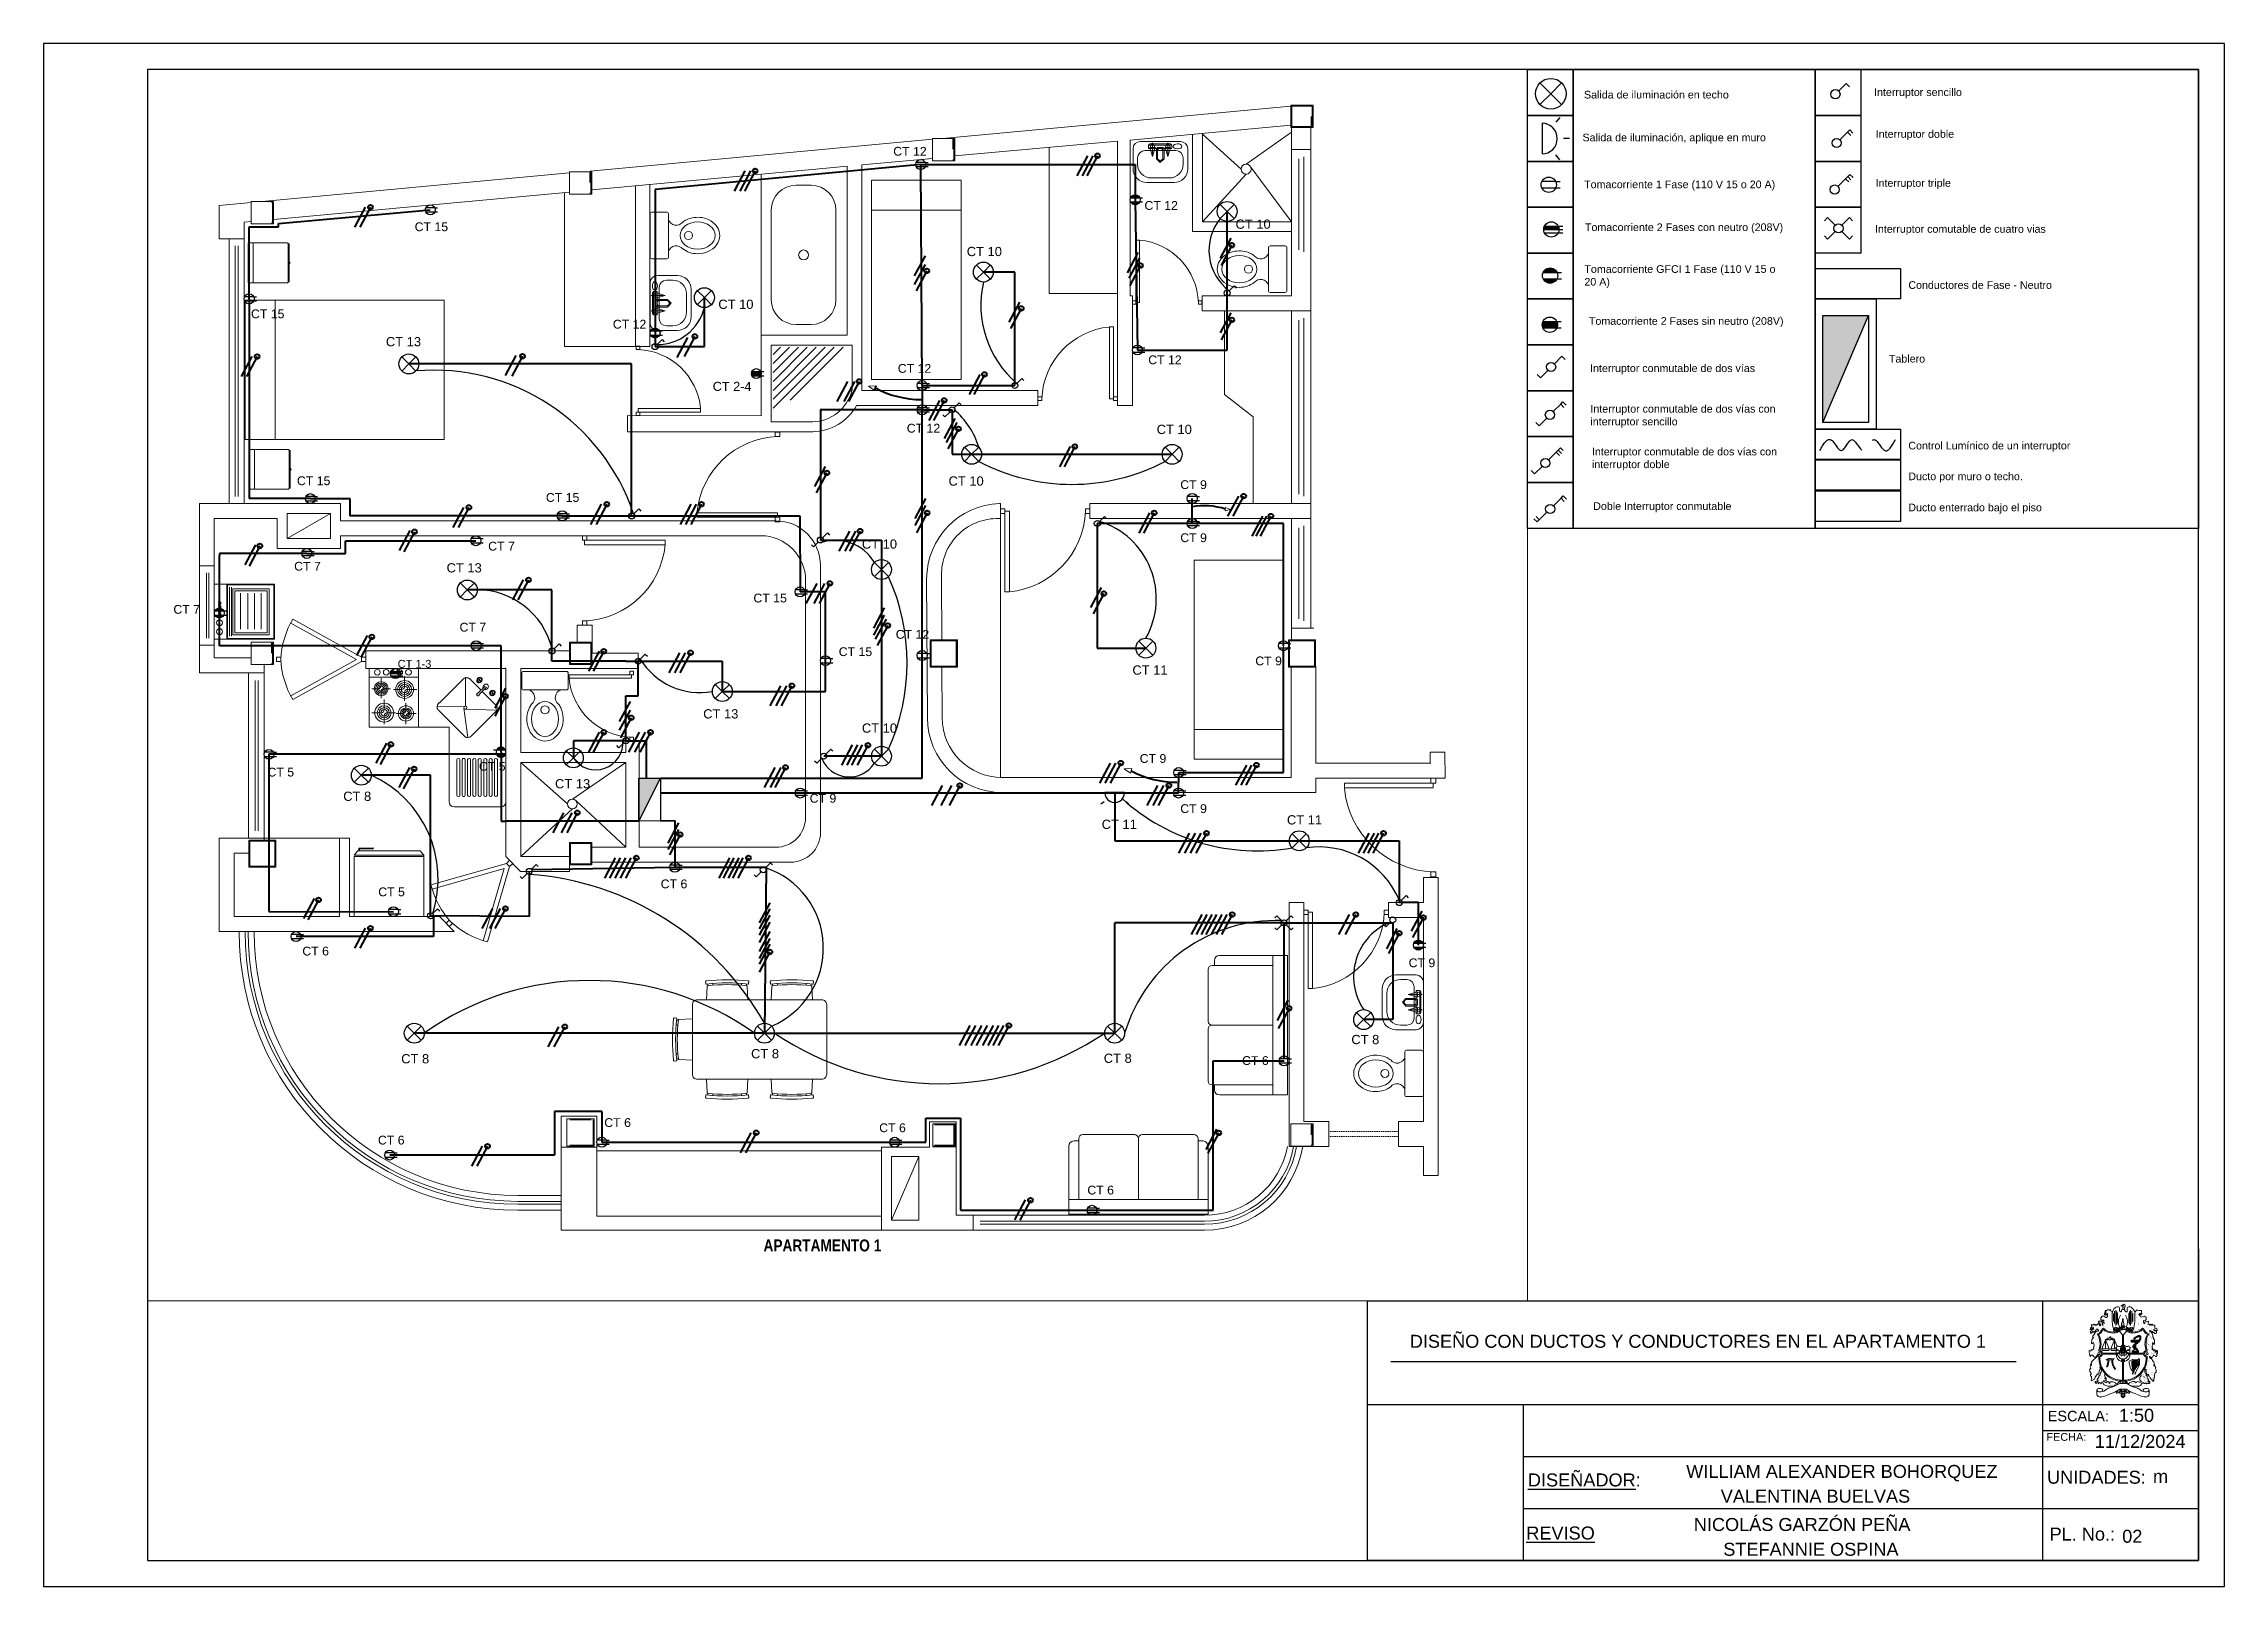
# Paper-space layout 'Plano_1' of a CAD drawing. Header units: metres, sheet in millimetres. Extents: x 0 to 420, y 0 to 297.
# The model-space entities are those that its viewports show. They can reach past a viewport. Long polylines and large blocks are cut down to what shows.
import ezdxf

# ---------------------------------------------------------------- set-up
doc = ezdxf.new("R2010")
doc.units = ezdxf.units.M
doc.linetypes.add('ACAD_ISO02W100', pattern=[15, 12, -3])
doc.linetypes.add('HIDDEN2', pattern=[4.7625, 3.175, -1.5875])
for name, color, linetype in [('4 Tomas', 4, 'Continuous'), ('conexiones', 10, 'ACAD_ISO02W100'), ('Luminaria', 10, 'Continuous'), ('Tomacorrientes', 160, 'Continuous')]:
    doc.layers.add(name, color=color, linetype=linetype)
for name, color, linetype, lineweight in [('arquitecturapasito', 252, 'Continuous', 0), ('ESCUDO', 7, 'Continuous', 9), ('Tuberia 1', 130, 'Continuous', 20)]:
    doc.layers.add(name, color=color, linetype=linetype, lineweight=lineweight)
doc.layers.add('muebles', color=7, linetype='Continuous', lineweight=5, true_color=0xccfa9e)
doc.styles.get("Standard").update_dxf_attribs({"font": 'arial.ttf'})
pattern_1 = [(0, (0, 0), (0, 6.985), [5.08, -1.905]), (90, (0, 0), (-6.985, 4e-16), [5.08, -1.905])]

psp = doc.layouts.new('Plano_1')

# ---------------------------------------------------------------- texts
for s, height, p in [('ESCALA:', 2, (385.97, 31.79)), ('ESCALA:', 2, (385.97, 31.79)), ('FECHA:', 1.5, (385.72, 28.02)), ('FECHA:', 1.5, (385.72, 28.02)), ('%%UDISEÑADOR', 2.5, (285.86, 19.24)), ('%%UDISEÑADOR', 2.5, (285.86, 19.24)), (':', 2.5, (306.62, 19.24)), (':', 2.5, (306.62, 19.24)), ('UNIDADES:', 2.5, (385.85, 19.76)), ('UNIDADES:', 2.5, (385.85, 19.76)), ('%%UREVISO', 2.5, (285.55, 9.02)), ('%%UREVISO', 2.5, (285.55, 9.02)), ('PL. No.:', 2.5, (386.33, 8.82)), ('PL. No.:', 2.5, (386.33, 8.82))]:
    psp.add_text(s, height=height).set_placement(p)
at = {"layer": 'conexiones', "color": 251, "lineweight": 40, "true_color": 0x636466, "char_height": 2.5, "attachment_point": 1}
for s, insert, width in [('DISEÑO CON DUCTOS Y CONDUCTORES EN EL APARTAMENTO 1', (263.11, 48.43), 111.4687), ('1:50', (399.67, 34.18), 8.1997), ('11/12/2024', (395.04, 29.16), 22.102), ('WILLIAM ALEXANDER BOHORQUEZ', (316.35, 23.38), 62.8281), ('m', (406.25, 22.43), 22.102), ('VALENTINA BUELVAS ', (323, 18.61), 38.1073), (' NICOLÁS GARZÓN PEÑA', (316.84, 13.16), 62.8281), ('STEFANNIE OSPINA', (323.49, 8.39), 38.1073), ('02', (400.32, 10.9), 22.102)]:
    psp.add_mtext(s, dxfattribs=dict(at, insert=insert, width=width))
at = {"layer": 'Tomacorrientes', "attachment_point": 1}
for s, width, insert, char_height in [('Salida de iluminación en techo', 30.3033, (296.66, 287.91), 1.4721), ('Interruptor sencillo', 18.2647, (352.53, 288.39), 1.4721), ('Salida de iluminación, aplique en muro', 36.4007, (296.38, 279.67), 1.4721), ('Interruptor doble', 18.2647, (352.86, 280.34), 1.4721), ('Tomacorriente 1 Fase (110 V 15 o 20 A)', 37.3871, (296.69, 270.64), 1.4721), ('Interruptor triple', 18.2647, (352.82, 270.91), 1.4721), ('Tomacorriente 2 Fases con neutro (208V)', 39.1906, (296.85, 262.39), 1.4721), ('Interruptor comutable de cuatro vias', 33.0677, (352.7, 262.06), 1.4721), ('Tomacorriente GFCI 1 Fase (110 V 15 o 20 A)', 39.1906, (296.74, 254.34), 1.4721), ('Conductores de Fase - Neutro', 30.9804, (359.13, 251.26), 1.4721), ('Tomacorriente 2 Fases sin neutro (208V)', 39.1906, (297.61, 244.34), 1.4721), ('\\pxt18;Interruptor conmutable de dos vías', 39.1906, (297.84, 235.25), 1.4721), ('Tablero', 18.2647, (355.39, 237.08), 1.472), ('\\pxt18;Interruptor conmutable de dos vías con interruptor sencillo', 39.1906, (297.9, 227.44), 1.4721), ('\\pxt18;Interruptor conmutable de dos vías con interruptor doble', 39.1906, (298.19, 219.2), 1.4721), ('Control Lumínico de un interruptor', 36.6306, (359.13, 220.35), 1.4721), ('Ducto por muro o techo.', 30.9804, (359.13, 214.43), 1.4721), ('\\pxt18;Doble Interruptor conmutable ', 39.1906, (298.44, 208.7), 1.4721), ('Ducto enterrado bajo el piso', 30.9804, (359.13, 208.44), 1.4721)]:
    psp.add_mtext_dynamic_manual_height_columns(s, width=width, gutter_width=368.02, heights=[0], dxfattribs=dict(at, insert=insert, char_height=char_height))

msp = doc.modelspace()

# ---------------------------------------------------------------- texts
at = {"color": 5}
for s, height, p in [('CT 12', 0.0884, (6.974, 10.795)), ('CT 12', 0.0884, (9.499, 10.251)), ('CT 15', 0.0884, (2.164, 10.037)), ('CT 15', 0.0884, (0.519, 9.162)), ('CT 12', 0.0884, (4.156, 9.058)), ('CT 12', 0.0884, (9.537, 8.7)), ('CT 12', 0.0884, (7.02, 8.614)), ('CT 2-4', 0.0911, (5.16, 8.432)), ('CT 12', 0.0884, (7.11, 8.013)), ('CT 15', 0.0884, (0.981, 7.485)), ('CT 9', 0.0884, (9.859, 7.446)), ('CT 15', 0.0884, (3.483, 7.317)), ('CT 7', 0.0884, (2.903, 6.828)), ('CT 9', 0.0884, (9.859, 6.913)), ('CT 7', 0.0884, (0.953, 6.626)), ('CT 15', 0.0884, (5.569, 6.307)), ('CT 7', 0.0884, (-0.261, 6.193)), ('CT 7', 0.0884, (2.615, 6.014)), ('CT 12', 0.0884, (6.999, 5.942)), ('CT 1-3', 0.0795, (1.993, 5.65)), ('CT 15', 0.0884, (6.426, 5.768)), ('CT 9', 0.0884, (10.613, 5.675)), ('CT 5', 0.0884, (0.685, 4.558)), ('CT 5', 0.0884, (2.81, 4.616)), ('CT 9', 0.0884, (9.451, 4.695)), ('CT 9', 0.0884, (6.134, 4.295)), ('CT 9', 0.0884, (9.859, 4.191)), ('CT 6', 0.0884, (4.637, 3.435)), ('CT 5', 0.0884, (1.798, 3.355)), ('CT 6', 0.0884, (1.035, 2.76)), ('CT 9', 0.0884, (12.154, 2.642)), ('CT 6', 0.0884, (10.48, 1.66)), ('CT 6', 0.0884, (4.07, 1.037)), ('CT 6', 0.0884, (1.795, 0.861)), ('CT 6', 0.0884, (6.833, 0.985)), ('CT 6', 0.0884, (8.925, 0.359))]:
    msp.add_text(s, height=height, dxfattribs=at).set_placement(p)
at = {"layer": 'arquitecturapasito', "color": 1, "insert": (6.262, -0.154), "char_height": 0.12, "width": 1.72643, "attachment_point": 5}
msp.add_mtext('{\\fArial Narrow|b1|i0|c0|p34;APARTAMENTO 1}', dxfattribs=at)
at = {"layer": 'Luminaria', "char_height": 0.0929, "attachment_point": 1}
for s, width, insert in [('CT 10', 0.35265, (10.414, 10.154)), ('CT 10', 0.35265, (7.713, 9.879)), ('CT 10', 0.35265, (5.216, 9.349)), ('CT 13', 0.35265, (1.875, 8.973)), ('CT 10', 0.35265, (9.622, 8.092)), ('CT 10', 0.35265, (7.53, 7.573)), ('CT 10', 0.35265, (6.659, 6.94)), ('CT 13', 0.35265, (2.485, 6.701)), ('CT 11', 0.35265, (9.378, 5.674)), ('CT 13', 0.35265, (5.064, 5.234)), ('CT 10', 0.35265, (6.659, 5.091)), ('CT 8', 0.35265, (1.446, 4.406)), ('CT 13', 0.35265, (3.575, 4.532)), ('CT 11', 0.34709, (10.931, 4.169)), ('CT 11', 0.35331, (9.069, 4.124)), ('CT 8', 0.30353, (2.029, 1.769)), ('CT 8', 0.30353, (5.545, 1.82)), ('CT 8', 0.30353, (9.09, 1.774)), ('CT 8', 0.30353, (11.578, 1.962))]:
    msp.add_mtext_dynamic_manual_height_columns(s, width=width, gutter_width=0.464, heights=[0], dxfattribs=dict(at, insert=insert))

# ---------------------------------------------------------------- blocks, each defined once
blk = doc.blocks.new('Lampara')
at = {"layer": 'Luminaria'}
for q in [(12.075, 10.067), (12.075, 9.925), (12.217, 10.067), (12.217, 9.925)]:
    blk.add_line((12.146, 9.996), q, dxfattribs=at)
blk.add_circle((12.146, 9.996), 0.1, dxfattribs=at)
blk = doc.blocks.new('Tomacorriente')
at = {"layer": 'Tomacorrientes'}
for p, q in [((0.045, 0.021), (-0.045, 0.021)), ((0.045, 0.021), (0.074, 0.021)), ((-0.045, -0.021), (0.045, -0.021)), ((0.045, -0.021), (0.074, -0.021))]:
    blk.add_line(p, q, dxfattribs=at)
blk.add_circle((0, 0), 0.05, dxfattribs=at)
blk = doc.blocks.new('Tablero')
at = {"layer": 'Tomacorrientes', "linetype": 'ACAD_ISO02W100', "lineweight": 100}
h = blk.add_hatch(dxfattribs=at)
h.set_pattern_fill('ANGLE', color=256)
h.set_pattern_definition(pattern_1)
h.paths.add_polyline_path([(6.093, 4.847), (5.793, 4.847), (5.793, 4.147)])
at = {"layer": 'Tomacorrientes'}
h = blk.add_hatch(color=256, dxfattribs=at)
h.dxf.hatch_style = 1
h.paths.add_polyline_path([(6.093, 4.847), (5.793, 4.847), (5.793, 4.147)])
blk.add_line((5.793, 4.147), (6.093, 4.847), dxfattribs=at)
blk.add_lwpolyline([(6.093, 4.147), (5.793, 4.147), (5.793, 4.847), (6.093, 4.847)], close=True, dxfattribs=at)
blk = doc.blocks.new('Interruptor conmutable de cuatro vias')
at = {"layer": 'Luminaria'}
for p, q in [((-0.071, 0.071), (-0.092, 0.049)), ((-0.071, 0.071), (-0.021, 0.021)), ((0.071, 0.071), (0.021, 0.021)), ((0.071, 0.071), (0.092, 0.049)), ((-0.071, -0.071), (-0.092, -0.049)), ((-0.021, -0.021), (-0.071, -0.071)), ((0.071, -0.071), (0.021, -0.021)), ((0.071, -0.071), (0.092, -0.049))]:
    blk.add_line(p, q, dxfattribs=at)
blk.add_circle((0, 0), 0.03, dxfattribs=at)
blk = doc.blocks.new('Interruptor')
at = {"layer": 'Luminaria'}
for q in [(0.021, 0.021), (0.092, 0.049)]:
    blk.add_line((0.071, 0.071), q, dxfattribs=at)
blk.add_circle((0, 0), 0.03, dxfattribs=at)
blk = doc.blocks.new('Interruptor doble')
at = {"layer": 'Luminaria'}
for p, q in [((0.071, 0.071), (0.021, 0.021)), ((0.071, 0.071), (0.085, 0.085)), ((0.071, 0.071), (0.092, 0.049)), ((0.085, 0.085), (0.106, 0.064))]:
    blk.add_line(p, q, dxfattribs=at)
blk.add_circle((0, 0), 0.03, dxfattribs=at)
blk = doc.blocks.new('Interruptor triple')
at = {"layer": 'Luminaria'}
for p, q in [((12.273, 9.421), (12.223, 9.371)), ((12.273, 9.421), (12.287, 9.435)), ((12.273, 9.421), (12.294, 9.4)), ((12.287, 9.435), (12.301, 9.449)), ((12.287, 9.435), (12.308, 9.414)), ((12.301, 9.449), (12.322, 9.428))]:
    blk.add_line(p, q, dxfattribs=at)
blk.add_circle((12.202, 9.35), 0.03, dxfattribs=at)
blk = doc.blocks.new('Salida iluminacion. aplique muro')
at = {"layer": 'Luminaria'}
for p, q in [((0, 0.1), (0, -0.1)), ((0.116, 0.138), (0.09, 0.107)), ((0.18, 0), (0.14, 0)), ((0.116, -0.138), (0.09, -0.107))]:
    blk.add_line(p, q, dxfattribs=at)
blk.add_arc((0, 0), 0.1, 270, 90, dxfattribs=at)
blk = doc.blocks.new('Tomacorriente de dos fases con neutro (208V)')
at = {"layer": 'Tomacorrientes'}
h = blk.add_hatch(dxfattribs=at)
h.set_pattern_fill('ANGLE', color=256)
h.set_pattern_definition([(0, (-6.711, -3.14), (0, 6.985), [5.08, -1.905]), (90, (-6.711, -3.14), (-6.985, 4e-16), [5.08, -1.905])])
h.paths.add_polyline_path([(-0.045, 0.021, 0.109518), (-0.05, 0), (0.05, 0, 0.109518), (0.045, 0.021)])
at = {"layer": 'Tomacorrientes', "lineweight": 100}
h = blk.add_hatch(color=256, dxfattribs=at)
h.dxf.hatch_style = 1
h.paths.add_polyline_path([(0.045, 0.021), (-0.045, 0.021, 0.109518), (-0.05, 0), (0.05, 0, 0.109518)])
at = {"layer": 'Tomacorrientes'}
for p, q in [((-0.05, 0), (0.075, 0)), ((-0.045, 0.021), (0.074, 0.021)), ((-0.045, -0.021), (0.074, -0.021))]:
    blk.add_line(p, q, dxfattribs=at)
blk.add_circle((0, 0), 0.05, dxfattribs=at)
blk = doc.blocks.new('Toma corriente CFGI 1 Fase')
at = {"layer": 'Tomacorrientes'}
h = blk.add_hatch(dxfattribs=at)
h.set_pattern_fill('ANGLE', color=256)
h.set_pattern_definition([(0, (-6.336, -3.4325), (0, 6.985), [5.08, -1.905]), (90, (-6.336, -3.4325), (-6.985, 4e-16), [5.08, -1.905])])
h.paths.add_polyline_path([(0.045, 0.021, 0.63707), (-0.045, 0.021)])
h.paths.add_polyline_path([(-0.045, -0.021, 0.63707), (0.045, -0.021)])
at = {"layer": 'Tomacorrientes', "lineweight": 40}
h = blk.add_hatch(color=256, dxfattribs=at)
h.dxf.hatch_style = 1
h.paths.add_polyline_path([(-0.045, 0.021), (0.045, 0.021, 0.63707)])
h.paths.add_polyline_path([(0.045, -0.021), (-0.045, -0.021, 0.63707)])
at = {"layer": 'Tomacorrientes'}
for p, q in [((-0.045, 0.021), (0.074, 0.021)), ((-0.045, -0.021), (0.074, -0.021))]:
    blk.add_line(p, q, dxfattribs=at)
blk.add_circle((0, 0), 0.05, dxfattribs=at)
blk = doc.blocks.new('Tomacorriente de dos fases sin neutro (208v)')
h = blk.add_hatch(color=256)
h.dxf.hatch_style = 1
h.paths.add_polyline_path([(0.05, 0, 0.109518), (0.045, 0.021), (-0.045, 0.021, 0.109518), (-0.05, 0, 0.109518), (-0.045, -0.021), (0.045, -0.021, 0.109518)], flags=17)
h.paths.add_polyline_path([(0.045, 0.021), (-0.045, 0.021, 0.109518), (-0.05, 0, 0.109518), (-0.045, -0.021), (0.045, -0.021, 0.109518), (0.05, 0, 0.109518)], flags=17)
at = {"layer": 'Tomacorrientes', "lineweight": 100}
h = blk.add_hatch(dxfattribs=at)
h.set_pattern_fill('ANGLE', color=256)
h.set_pattern_definition([(0, (-13.572, -2.378), (0, 6.985), [5.08, -1.905]), (90, (-13.572, -2.378), (-6.985, 4e-16), [5.08, -1.905])])
h.paths.add_polyline_path([(0.045, -0.021, 0.109518), (0.05, 0, 0.109518), (0.045, 0.021), (-0.045, 0.021, 0.109518), (-0.05, 0, 0.109518), (-0.045, -0.021)])
at = {"layer": 'Tomacorrientes'}
h = blk.add_hatch(color=256, dxfattribs=at)
h.dxf.hatch_style = 1
h.paths.add_polyline_path([(0.05, 0, 0.109518), (0.045, 0.021), (-0.045, 0.021, 0.109518), (-0.05, 0, 0.109518), (-0.045, -0.021), (0.045, -0.021, 0.109518)])
for p, q in [((-0.045, 0.021), (0.074, 0.021)), ((-0.045, -0.021), (0.074, -0.021))]:
    blk.add_line(p, q, dxfattribs=at)
blk.add_circle((0, 0), 0.05, dxfattribs=at)
blk = doc.blocks.new('conmutable')
at = {"layer": 'Luminaria'}
for p, q in [((12.177, 8.703), (12.128, 8.654)), ((12.269, 8.795), (12.22, 8.746)), ((12.269, 8.795), (12.29, 8.774)), ((12.128, 8.654), (12.107, 8.675))]:
    blk.add_line(p, q, dxfattribs=at)
blk.add_circle((12.198, 8.725), 0.03, dxfattribs=at)
blk = doc.blocks.new('A$Cf8a7badf')
at = {"layer": 'Luminaria'}
blk.add_blockref('conmutable', (-12.107, -8.654), dxfattribs=at)
blk = doc.blocks.new('Conmutable con interruptor')
at = {"layer": 'Luminaria'}
for p, q in [((0.071, 0.071), (0.021, 0.021)), ((0.071, 0.071), (0.085, 0.085)), ((0.071, 0.071), (0.092, 0.049)), ((0.085, 0.085), (0.106, 0.064)), ((-0.071, -0.071), (-0.092, -0.049)), ((-0.021, -0.021), (-0.071, -0.071))]:
    blk.add_line(p, q, dxfattribs=at)
blk.add_circle((0, 0), 0.03, dxfattribs=at)
blk = doc.blocks.new('Conmutable con interruptor doble')
at = {"layer": 'Luminaria'}
for p, q in [((12.224, 8.28), (12.174, 8.231)), ((12.316, 8.372), (12.266, 8.323)), ((12.316, 8.372), (12.33, 8.386)), ((12.316, 8.372), (12.337, 8.351)), ((12.33, 8.386), (12.344, 8.401)), ((12.33, 8.386), (12.351, 8.365)), ((12.344, 8.401), (12.362, 8.383)), ((12.174, 8.231), (12.153, 8.252))]:
    blk.add_line(p, q, dxfattribs=at)
blk.add_circle((12.245, 8.302), 0.03, dxfattribs=at)
blk = doc.blocks.new('Interruptor con dos conmutables')
at = {"layer": 'Luminaria'}
for p, q in [((0.071, 0.071), (0.021, 0.021)), ((0.071, 0.071), (0.085, 0.085)), ((0.071, 0.071), (0.092, 0.049)), ((0.085, 0.085), (0.106, 0.064)), ((-0.085, -0.085), (-0.106, -0.064)), ((-0.071, -0.071), (-0.092, -0.049)), ((-0.085, -0.085), (-0.071, -0.071)), ((-0.021, -0.021), (-0.071, -0.071))]:
    blk.add_line(p, q, dxfattribs=at)
blk.add_circle((0, 0), 0.03, dxfattribs=at)
blk = doc.blocks.new('Ecudo unal')
at = {"layer": 'ESCUDO', "true_color": 0x000000}
h = blk.add_hatch(color=18, dxfattribs=at)
h.dxf.hatch_style = 2
edge = h.paths.add_edge_path()
edge.add_arc((15.3, 23.2), 14.2, 242.8762, 278.9768)
edge.add_line((17.6, 9.2), (17.5, 9.4))
edge.add_arc((15.3, 23.2), 14, 242.8734, 278.9796, ccw=False)
edge.add_line((9, 10.8), (8.9, 10.6))
h.paths.add_polyline_path([(8.8, 17.6), (8.7, 17.6), (8.7, 16.9), (8.6, 16.4), (8.6, 15.9), (8.5, 15.4), (8.3, 15), (8.2, 14.6), (8, 14.3), (7.9, 14), (7.7, 13.7), (7.5, 13.4), (7.2, 13.1), (7, 12.9), (6.8, 12.7), (6.6, 12.6), (6.4, 12.4), (6.2, 12.3), (6.3, 12.2), (6.8, 12.4), (8.2, 13.7), (8.8, 15.8)])
edge = h.paths.add_edge_path()
edge.add_line((7.2, 10.5), (7.1, 10.7))
edge.add_arc((4, 14.1), 4.61, 311.4793, 367.7034)
edge.add_line((8.6, 14.8), (8.8, 14.8))
edge.add_arc((4, 14.1), 4.81, -48.4952, 7.6779, ccw=False)
h.paths.add_polyline_path([(9.1, 15.9), (9, 15.8), (9.7, 14.3), (9.8, 14.4)])
edge = h.paths.add_edge_path()
edge.add_line((3.2, 12.9), (3.1, 12.9))
edge.add_line((3.1, 12.9), (3, 13.6))
edge.add_line((3, 13.6), (2.9, 14.1))
edge.add_line((2.9, 14.1), (2.9, 14.6))
edge.add_line((2.9, 14.6), (2.9, 14.9))
edge.add_line((2.9, 14.9), (2.9, 15.3))
edge.add_line((2.9, 15.3), (2.9, 15.5))
edge.add_line((2.9, 15.5), (3, 15.8))
edge.add_line((3, 15.8), (3.1, 16.1))
edge.add_line((3.1, 16.1), (3.2, 16.4))
edge.add_line((3.2, 16.4), (3.3, 16.7))
edge.add_line((3.3, 16.7), (3.4, 17))
edge.add_line((3.4, 17), (3.6, 17.4))
edge.add_line((3.6, 17.4), (3.7, 17.8))
edge.add_line((3.7, 17.8), (3.9, 18.2))
edge.add_line((3.9, 18.2), (4.2, 18.6))
edge.add_line((4.2, 18.6), (4.5, 19.1))
edge.add_line((4.5, 19.1), (4.8, 19.7))
edge.add_line((4.8, 19.7), (5.1, 20.2))
edge.add_line((5.1, 20.2), (5.4, 20.8))
edge.add_line((5.4, 20.8), (5.8, 21.4))
edge.add_line((5.8, 21.4), (6.1, 22))
edge.add_line((6.1, 22), (6.4, 22.7))
edge.add_line((6.4, 22.7), (6.6, 23.4))
edge.add_line((6.6, 23.4), (6.7, 23.6))
edge.add_line((6.7, 23.6), (6.8, 23.5))
edge.add_line((6.8, 23.5), (6.7, 23.3))
edge.add_arc((6.6, 23.4), 0.089, 340.7101, 345.7923, ccw=False)
edge.add_line((6.7, 23.3), (6.5, 22.6))
edge.add_arc((6.4, 22.7), 0.089, 336.6656, 340.7101, ccw=False)
edge.add_line((6.5, 22.6), (6.2, 22))
edge.add_arc((6.1, 22), 0.089, 333.5598, 336.6656, ccw=False)
edge.add_line((6.2, 22), (5.9, 21.3))
edge.add_arc((5.8, 21.4), 0.089, 331.314, 333.5598, ccw=False)
edge.add_line((5.9, 21.3), (5.6, 20.7))
edge.add_arc((5.5, 20.8), 0.089, 329.8895, 331.314, ccw=False)
edge.add_line((5.6, 20.7), (5.2, 20.1))
edge.add_arc((5.1, 20.2), 0.089, 329.3038, 329.8895, ccw=False)
edge.add_line((5.2, 20.1), (4.9, 19.6))
edge.add_line((4.9, 19.6), (4.6, 19.1))
edge.add_line((4.6, 19.1), (4.3, 18.6))
edge.add_line((4.3, 18.6), (4.1, 18.1))
edge.add_line((4.1, 18.1), (3.9, 17.7))
edge.add_line((3.9, 17.7), (3.7, 17.3))
edge.add_line((3.7, 17.3), (3.5, 16.9))
edge.add_line((3.5, 16.9), (3.4, 16.6))
edge.add_line((3.4, 16.6), (3.3, 16.3))
edge.add_line((3.3, 16.3), (3.2, 16))
edge.add_line((3.2, 16), (3.1, 15.8))
edge.add_line((3.1, 15.8), (3.1, 15.5))
edge.add_line((3.1, 15.5), (3, 15.2))
edge.add_line((3, 15.2), (3, 14.9))
edge.add_line((3, 14.9), (3, 14.6))
edge.add_line((3, 14.6), (3, 14.1))
edge.add_line((3, 14.1), (3.1, 13.6))
edge.add_line((3.1, 13.6), (3.2, 12.9))
h.paths.add_polyline_path([(5.6, 19.2), (5.4, 16.7), (5.3, 16.7), (5.5, 19.2)], flags=17)
h.paths.add_polyline_path([(4.9, 18), (4.8, 18.1), (4.6, 16), (4.7, 16)], flags=17)
h.paths.add_polyline_path([(2.3, 20.5), (1.5, 19.5), (1.4, 19.6), (2.2, 20.6)])
h.paths.add_polyline_path([(1.6, 19.5), (2.6, 19.5), (2.6, 19.3), (1.6, 19.4)])
h.paths.add_polyline_path([(2.9, 20.3), (2.8, 18.9), (1.9, 18.4), (1.9, 18.5), (2.7, 19), (2.8, 20.3)])
h.paths.add_polyline_path([(1.5, 16.1), (2.7, 15.3), (2.8, 15.4), (1.5, 16.2)])
h.paths.add_polyline_path([(3.6, 17.5), (2.4, 17.5), (1.8, 16.7), (1.9, 16.6), (2.1, 16.9), (2.3, 17.1), (2.4, 17.2), (2.5, 17.2), (2.7, 17.3), (2.9, 17.3), (3.2, 17.3), (3.6, 17.3)])
h.paths.add_polyline_path([(4.6, 25.2), (4.7, 25.3), (5.6, 24.2), (5.4, 24.1)])
h.paths.add_polyline_path([(4.7, 24.8), (4.3, 22.7), (4.4, 22.6), (4.8, 24.8)])
h.paths.add_polyline_path([(5.6, 26.9), (5.7, 27), (6.1, 25.5), (5.9, 25.5)])
h.paths.add_polyline_path([(5.6, 24.8), (4.9, 25.6), (5, 25.7), (5.7, 24.9), (5.7, 24.8)])
edge = h.paths.add_edge_path()
edge.add_line((3.8, 31.4), (3.3, 30.8))
edge.add_line((3.3, 30.8), (3.3, 30.7))
edge.add_line((3.3, 30.7), (3.3, 30.7))
edge.add_line((3.3, 30.7), (3.2, 30.7))
edge.add_line((3.2, 30.7), (3.2, 30.7))
edge.add_line((3.2, 30.7), (3.1, 30.6))
edge.add_line((3.1, 30.6), (3, 30.6))
edge.add_arc((3, 30.5), 0.089, 104.9617, 106.7993)
edge.add_line((3, 30.6), (2.9, 30.6))
edge.add_arc((3, 30.5), 0.089, 106.7993, 111.5191)
edge.add_line((2.9, 30.6), (2.9, 30.6))
edge.add_arc((2.9, 30.5), 0.089, 111.5191, 120.0866)
edge.add_line((2.9, 30.6), (2.8, 30.5))
edge.add_arc((2.9, 30.5), 0.089, 120.0866, 131.0364)
edge.add_line((2.8, 30.5), (2.8, 30.5))
edge.add_arc((2.8, 30.4), 0.089, 131.0364, 132.6838)
edge.add_line((2.8, 30.5), (2.7, 30.5))
edge.add_line((2.7, 30.5), (2.7, 30.4))
edge.add_line((2.7, 30.4), (2.6, 30.4))
edge.add_line((2.6, 30.4), (2.4, 30.3))
edge.add_line((2.4, 30.3), (2.2, 30.3))
edge.add_line((2.2, 30.3), (1.9, 30.3))
edge.add_line((1.9, 30.3), (1.5, 30.3))
edge.add_line((1.5, 30.3), (1.5, 30.1))
edge.add_line((1.5, 30.1), (1.9, 30.1))
edge.add_line((1.9, 30.1), (2.2, 30.2))
edge.add_line((2.2, 30.2), (2.5, 30.2))
edge.add_line((2.5, 30.2), (2.6, 30.2))
edge.add_line((2.6, 30.2), (2.7, 30.3))
edge.add_line((2.7, 30.3), (2.8, 30.3))
edge.add_line((2.8, 30.3), (2.8, 30.4))
edge.add_line((2.8, 30.4), (2.9, 30.4))
edge.add_line((2.9, 30.4), (2.9, 30.4))
edge.add_line((2.9, 30.4), (3, 30.5))
edge.add_line((3, 30.5), (3.1, 30.5))
edge.add_line((3.1, 30.5), (3.1, 30.5))
edge.add_line((3.1, 30.5), (3.2, 30.5))
edge.add_line((3.2, 30.5), (3.3, 30.6))
edge.add_line((3.3, 30.6), (3.3, 30.6))
edge.add_line((3.3, 30.6), (3.4, 30.6))
edge.add_line((3.4, 30.6), (3.6, 30.9))
edge.add_line((3.6, 30.9), (3.2, 29.1))
edge.add_line((3.2, 29.1), (3.4, 29.1))
edge.add_line((3.4, 29.1), (3.9, 31.2))
edge.add_line((3.9, 31.2), (3.9, 31.3))
edge.add_line((3.9, 31.3), (4.3, 31.8))
edge.add_line((4.3, 31.8), (4.6, 32.1))
edge.add_line((4.6, 32.1), (4.5, 30))
edge.add_line((4.5, 30), (4.6, 30))
edge.add_line((4.6, 30), (4.7, 32.3))
edge.add_line((4.7, 32.3), (4.9, 32.5))
edge.add_line((4.9, 32.5), (5.3, 33))
edge.add_line((5.3, 33), (5.3, 31.8))
edge.add_line((5.3, 31.8), (5.4, 31.8))
edge.add_line((5.4, 31.8), (5.4, 33.1))
edge.add_line((5.4, 33.1), (5.7, 33.4))
edge.add_line((5.7, 33.4), (6.7, 34.7))
edge.add_line((6.7, 34.7), (6.6, 34.8))
edge.add_line((6.6, 34.8), (5.5, 33.5))
edge.add_arc((5.6, 33.5), 0.089, 139.6416, 140.1642)
edge.add_line((5.5, 33.5), (4.8, 32.6))
edge.add_arc((4.8, 32.5), 0.089, 140.1642, 140.8257)
edge.add_line((4.8, 32.6), (4.2, 31.9))
edge.add_arc((4.3, 31.8), 0.089, 140.8257, 141.6717)
edge.add_line((4.2, 31.9), (3.8, 31.4))
edge.add_arc((3.9, 31.3), 0.089, 141.6717, 142.7333)
h.paths.add_polyline_path([(4.6, 40.8), (4.5, 40.8), (4.1, 38.7), (4.5, 39.2), (4.4, 39.3)])
h.paths.add_polyline_path([(4.6, 41.5), (4.7, 41.6), (5.3, 39.3), (5.1, 39.3)])
edge = h.paths.add_edge_path()
edge.add_line((6.3, 40.7), (6.1, 40.6))
edge.add_arc((1.3, 40.2), 4.88, -57.6313, 4.9254, ccw=False)
edge.add_line((3.9, 36.1), (4, 36))
edge.add_arc((1.3, 40.2), 5.03, 302.3876, 364.9066)
edge = h.paths.add_edge_path()
edge.add_line((3.3, 34), (4.1, 34.6))
edge.add_line((4.1, 34.6), (6.9, 38.5))
edge.add_line((6.9, 38.5), (7.1, 38.6))
edge.add_line((7.1, 38.6), (7.2, 38.6))
edge.add_line((7.2, 38.6), (7, 38.3))
edge.add_line((7, 38.3), (6.7, 37.7))
edge.add_arc((6.6, 37.8), 0.089, 326.4596, 326.9291, ccw=False)
edge.add_line((6.7, 37.7), (6.2, 37))
edge.add_arc((6.1, 37.1), 0.089, 325.3111, 326.4596, ccw=False)
edge.add_line((6.2, 37), (5.6, 36.2))
edge.add_arc((5.6, 36.2), 0.089, 323.3798, 325.3111, ccw=False)
edge.add_line((5.6, 36.2), (5, 35.4))
edge.add_arc((5, 35.4), 0.089, 320.0643, 323.3798, ccw=False)
edge.add_line((5, 35.4), (4.4, 34.6))
edge.add_arc((4.4, 34.7), 0.089, 313.5484, 320.0643, ccw=False)
edge.add_line((4.4, 34.6), (3.9, 34.1))
edge.add_arc((3.8, 34.2), 0.089, 296.6707, 313.5484, ccw=False)
edge.add_line((3.8, 34.1), (3.3, 33.9))
edge.add_line((3.3, 33.9), (3.3, 34))
h.paths.add_polyline_path([(4.7, 44.8), (4.2, 41.6), (2.6, 39.7), (2.7, 39.6), (3.4, 40.2), (3.8, 40.7), (4.2, 41.2), (4.4, 41.6), (4.6, 42.2), (4.7, 42.8), (4.8, 43.6), (4.9, 44.8)])
h.paths.add_polyline_path([(12.9, 45.5), (12.8, 45.4), (12.2, 46.3), (11.6, 46.3), (10.6, 47.2), (11.6, 47.4), (11.9, 47), (11.8, 46.9), (11.6, 47.2), (10.9, 47.1), (11.7, 46.4), (12.2, 46.4), (12.2, 47.2), (14.2, 47.3), (14.2, 45.7), (14, 45.7), (14, 47.1), (12.3, 47.1), (12.3, 46.4)])
h.paths.add_polyline_path([(14.3, 46.2), (15.6, 45.2), (15.5, 45.1), (14.2, 46.1)])
h.paths.add_polyline_path([(10.2, 51.2), (10.8, 51), (11.5, 51.8), (12, 50.9), (12.1, 51), (11.5, 52.1), (10.8, 51.1), (10.2, 51.3)])
h.paths.add_polyline_path([(10.6, 53), (11.8, 52.2), (11.9, 52.3), (10.6, 53.1)])
h.paths.add_polyline_path([(12, 51.7), (12, 51.6), (12.2, 51.5), (12.3, 51.3), (12.4, 51.1), (12.4, 51), (12.4, 50.7), (12.4, 50.5), (12.3, 50.3), (12.2, 50.1), (12.2, 49.9), (12.1, 49.6), (12, 49.5), (11.7, 49.3), (11.5, 49.1), (11.3, 48.9), (11, 48.8), (10.8, 48.7), (10.5, 48.7), (10.3, 48.7), (10, 48.7), (9.6, 48.4), (9.4, 48.2), (8.8, 47.7), (9, 47.6), (9.5, 48.1), (9.7, 48.3), (10, 48.5), (10.3, 48.6), (10.4, 48.5), (10.8, 48.5), (11.1, 48.6), (11.4, 48.8), (11.6, 49), (11.8, 49.2), (12.1, 49.4), (12.3, 49.5), (12.4, 49.7), (12.5, 49.8), (12.8, 49.9), (13, 50), (13.2, 50.1), (13.5, 50.2), (13.8, 50.3), (14.2, 50.3), (14.4, 50.3), (14.8, 50.3), (14.8, 50.5), (14.4, 50.5), (14.2, 50.5), (13.8, 50.4), (13.4, 50.3), (13.1, 50.3), (13, 50.2), (12.7, 50.1), (12.4, 49.9), (12.3, 49.8), (12.3, 49.8), (12.4, 50), (12.4, 50.3), (12.5, 50.5), (12.6, 50.7), (12.6, 51), (12.5, 51.2), (12.4, 51.4), (12.3, 51.6), (12.1, 51.7), (12.1, 51.8)])
h.paths.add_polyline_path([(13.9, 49.6), (13.2, 48.7), (11.5, 48.7), (11.5, 48.6), (13.3, 48.6), (14, 49.6)], flags=17)
h.paths.add_polyline_path([(13.3, 47.9), (11.2, 47.9), (11.2, 48), (13.3, 48)], flags=17)
h.paths.add_polyline_path([(6.5, 49), (6.4, 48.9), (6.5, 46.9), (6.7, 46.9)])
h.paths.add_polyline_path([(6.4, 47.1), (3.5, 49), (3.4, 48.9), (6.3, 47)])
h.paths.add_polyline_path([(3.1, 46.9), (4, 46.1), (4.1, 46.2), (3.2, 47)])
h.paths.add_polyline_path([(10.5, 51.3), (10.6, 51.3), (10.6, 53.5), (10.5, 53.5)])
h.paths.add_polyline_path([(8.4, 52.9), (8.5, 52.9), (8.5, 54), (8.7, 54.3), (9.3, 54), (9.8, 54), (9.8, 54.1), (9.3, 54.1), (8.6, 54.4), (8.4, 54.1)])
h.paths.add_polyline_path([(13.2, 56.2), (12.6, 56.6), (12.6, 57), (13.4, 57.5), (13.4, 56.7), (13.3, 56.7), (13.3, 57.3), (12.7, 57), (12.7, 56.6), (13.2, 56.4)])
h.paths.add_polyline_path([(13.7, 56.3), (14.1, 56), (14.6, 56.9), (14.5, 56.9), (14.1, 56.2), (13.8, 56.4)])
h.paths.add_polyline_path([(13.5, 56), (14.1, 55.1), (14.9, 56.2), (15, 56.1), (14.1, 54.9), (13.4, 55.9)])
h.paths.add_polyline_path([(14.4, 54.8), (13.6, 53.9), (13.5, 54), (14.3, 54.9)])
h.paths.add_polyline_path([(14, 53.3), (14.7, 53.5), (14.7, 53.7), (14, 53.5)])
h.paths.add_polyline_path([(14.1, 57), (14.2, 57), (14.2, 58.2), (13.6, 58.8), (13.2, 58.7), (13.2, 58.6), (13.6, 58.6), (14.1, 58.1), (14.1, 57)])
h = blk.add_hatch(color=18, dxfattribs=at)
h.dxf.hatch_style = 2
h.paths.add_polyline_path([(31.3, 46.1), (30.1, 45.2), (30.2, 45.2), (31.4, 46.1)])
h = blk.add_hatch(color=18, dxfattribs=at)
h.dxf.hatch_style = 2
h.paths.add_polyline_path([(42.5, 46.9), (41.7, 46.1), (41.7, 46.2), (42.4, 46.9)])
h.paths.add_polyline_path([(39.4, 47.1), (42.1, 48.9), (42.1, 48.9), (39.4, 47)])
h.paths.add_polyline_path([(39.2, 48.9), (39.2, 48.9), (39.1, 47), (39, 47)])
h.paths.add_polyline_path([(33.7, 51.6), (33.6, 51.5), (33.5, 51.4), (33.4, 51.3), (33.3, 51.1), (33.2, 50.9), (33.2, 50.7), (33.3, 50.4), (33.4, 50.2), (33.5, 50), (33.5, 49.8), (33.5, 49.5), (33.7, 49.4), (34, 49.2), (34.1, 49), (34.4, 48.8), (34.6, 48.6), (34.9, 48.5), (35.3, 48.6), (35.4, 48.6), (35.7, 48.5), (36.1, 48.3), (36.3, 48.1), (36.8, 47.6), (36.8, 47.6), (36.3, 48), (36.1, 48.3), (35.7, 48.5), (35.4, 48.6), (35.3, 48.5), (34.9, 48.5), (34.6, 48.6), (34.4, 48.8), (34.1, 49), (33.9, 49.1), (33.7, 49.4), (33.5, 49.5), (33.3, 49.6), (33.2, 49.7), (33, 49.9), (32.7, 50), (32.6, 50.1), (32.3, 50.2), (31.9, 50.2), (31.5, 50.3), (31.3, 50.3), (31, 50.3), (31, 50.3), (31.3, 50.3), (31.5, 50.3), (31.9, 50.3), (32.3, 50.2), (32.6, 50.1), (32.7, 50), (33, 49.9), (33.3, 49.8), (33.4, 49.7), (33.5, 49.6), (33.4, 49.8), (33.4, 50), (33.3, 50.2), (33.2, 50.4), (33.2, 50.6), (33.2, 50.9), (33.2, 51.1), (33.4, 51.3), (33.5, 51.4), (33.6, 51.6), (33.7, 51.6)])
h.paths.add_polyline_path([(35.1, 51.3), (35.1, 51.3), (35.1, 53.5), (35.1, 53.5)])
h.paths.add_polyline_path([(32.9, 45.5), (32.9, 45.5), (33.4, 46.3), (34, 46.3), (35, 47.2), (34.1, 47.3), (33.8, 47), (33.8, 47), (34.1, 47.3), (34.9, 47.2), (34, 46.4), (33.4, 46.4), (33.4, 47.2), (31.5, 47.2), (31.5, 45.8), (31.6, 45.8), (31.6, 47.2), (33.4, 47.1), (33.4, 46.4)])
h = blk.add_hatch(color=18, dxfattribs=at)
h.dxf.hatch_style = 2
h.paths.add_polyline_path([(35, 53), (33.9, 52.3), (33.9, 52.3), (35, 53)])
h.paths.add_polyline_path([(37.2, 53), (37.2, 53), (37.2, 54.1), (37, 54.3), (36.4, 54), (35.9, 54), (35.9, 54), (36.3, 54), (37, 54.4), (37.2, 54.1)])
h.paths.add_polyline_path([(32.1, 53.4), (31.5, 53.6), (31.5, 53.6), (32.1, 53.4)])
h.paths.add_polyline_path([(31.8, 54.8), (32.5, 54), (32.6, 54), (31.9, 54.8)])
h.paths.add_polyline_path([(32.7, 55.9), (32.1, 55), (31.3, 56.1), (31.3, 56.1), (32.1, 55), (32.7, 55.9)])
h.paths.add_polyline_path([(32.3, 56.3), (32, 56.1), (31.6, 56.8), (31.6, 56.9), (32.1, 56.1), (32.3, 56.3)])
h.paths.add_polyline_path([(33, 56.3), (33.5, 56.6), (33.5, 57), (32.8, 57.4), (32.8, 56.8), (32.8, 56.8), (32.8, 57.4), (33.5, 57), (33.5, 56.6), (33, 56.3)])
edge = h.paths.add_edge_path()
edge.add_line((32, 57), (32, 57))
edge.add_line((32, 57), (32, 58.2))
edge.add_line((32, 58.2), (32.6, 58.7))
edge.add_line((32.6, 58.7), (32.9, 58.6))
edge.add_line((32.9, 58.6), (32.9, 58.6))
edge.add_line((32.9, 58.6), (32.6, 58.7))
edge.add_line((32.6, 58.7), (32, 58.1))
edge.add_line((32, 58.1), (32, 57))
h = blk.add_hatch(color=18, dxfattribs=at)
h.dxf.hatch_style = 2
h.paths.add_polyline_path([(32.6, 58.7), (32.9, 58.6), (32.9, 58.6), (32.6, 58.7), (32, 58.2), (32, 57), (32, 57), (32, 58.1)])
h = blk.add_hatch(color=18, dxfattribs=at)
h.dxf.hatch_style = 2
edge = h.paths.add_edge_path()
edge.add_line((39.4, 40.6), (39.5, 40.6))
edge.add_arc((44.4, 40.2), 4.93, 175.6842, 237.0217)
edge.add_line((41.7, 36.1), (41.7, 36))
edge.add_arc((44.4, 40.2), 4.98, 175.6842, 237.0217, ccw=False)
h.paths.add_polyline_path([(41, 41.5), (41, 41.5), (40.5, 39.3), (40.5, 39.3)])
h.paths.add_polyline_path([(41.1, 40.7), (41.1, 40.8), (41.4, 38.9), (41.3, 39.2), (41.3, 39.2), (41.4, 39.1)])
h.paths.add_polyline_path([(40.9, 44.7), (41.5, 41.5), (43, 39.7), (43, 39.7), (42.3, 40.3), (41.9, 40.8), (41.5, 41.2), (41.3, 41.7), (41.1, 42.2), (41, 42.8), (40.9, 43.6), (40.9, 44.7)])
h = blk.add_hatch(color=18, dxfattribs=at)
h.paths.add_polyline_path([(23.9, 33.8), (23.9, 30.9), (23.8, 30.9), (23.9, 33.8)])
h.paths.add_polyline_path([(24.3, 33.4), (24.2, 31.1), (23.9, 30.4), (24, 30.3), (24.2, 31.1), (24.3, 33.4)])
h.paths.add_polyline_path([(23.6, 33.9), (23.7, 33.9), (23.7, 33.1), (23.7, 33)])
h.paths.add_polyline_path([(23.4, 34.9), (23.4, 34.9), (23.6, 31.6), (23.5, 31.6)])
h.paths.add_polyline_path([(23.2, 34.4), (23.3, 34.4), (23.3, 31.8), (23.3, 31.8)])
h.paths.add_polyline_path([(22.8, 34.3), (22.9, 34.3), (22.9, 31.6), (22.8, 31.6)])
h.paths.add_polyline_path([(23, 35.1), (23.1, 35.1), (23.1, 34), (23, 34)])
h.paths.add_polyline_path([(22.6, 34.9), (22.7, 34.9), (22.6, 31.5), (22.6, 31.5)])
h.paths.add_polyline_path([(22.4, 34.7), (22.4, 31.4), (22.3, 31.4), (22.3, 34.7)])
h.paths.add_polyline_path([(22.1, 30.6), (22.1, 33.6), (22.2, 33.6), (22.2, 30.6)])
h.paths.add_polyline_path([(21.6, 33.5), (21.6, 31.4), (21.9, 30.4), (21.9, 30.5), (21.7, 31.4), (21.7, 33.5)])
h = blk.add_hatch(color=18, dxfattribs=at)
h.dxf.hatch_style = 2
h.paths.add_polyline_path([(30.3, 34.8), (30.7, 35.2), (31.1, 35.7), (31.1, 35.7), (31.1, 36.6), (30.7, 36.4), (30.3, 35.8), (30, 35.2), (29.7, 34.9), (29.7, 34.2), (30, 33.9), (30.6, 33.6), (31, 33.4), (31.5, 33.2), (31.8, 33), (32, 32.8), (32.4, 32.5), (32.7, 32.2), (32.9, 32.6), (32.8, 32.9), (32.5, 33.2), (31.9, 33.6), (31.4, 33.7), (31, 33.7), (30.7, 34), (30.4, 34.3)])
h = blk.add_hatch(color=18, dxfattribs=at)
h.dxf.hatch_style = 2
edge = h.paths.add_edge_path()
edge.add_line((34.3, 38.7), (33.9, 39))
edge.add_line((33.9, 39), (34, 39.3))
edge.add_arc((34, 39.3), 0.0519, 325.9541, 333.6859)
edge.add_line((34, 39.3), (34.2, 39.5))
edge.add_arc((34.1, 39.5), 0.0519, 333.6859, 340.6492)
edge.add_line((34.2, 39.5), (34.3, 39.8))
edge.add_arc((34.2, 39.8), 0.0519, 340.6492, 346.7449)
edge.add_line((34.3, 39.8), (34.3, 40))
edge.add_arc((34.3, 40), 0.0519, 346.7449, 351.965)
edge.add_line((34.3, 40), (34.4, 40.3))
edge.add_arc((34.3, 40.3), 0.0519, 351.965, 356.3465)
edge.add_line((34.4, 40.3), (34.4, 40.5))
edge.add_arc((34.3, 40.5), 0.0519, 356.3465, 359.926)
edge.add_line((34.4, 40.5), (34.4, 40.7))
edge.add_arc((34.3, 40.7), 0.0519, 359.926, 362.6871)
edge.add_line((34.4, 40.7), (34.4, 40.9))
edge.add_arc((34.3, 40.9), 0.0519, 2.6871, 4.8418)
edge.add_line((34.4, 40.9), (34.3, 41))
edge.add_arc((34.3, 41), 0.0519, 4.8418, 7.9612)
edge.add_line((34.3, 41), (34.3, 41.1))
edge.add_arc((34.3, 41.1), 0.0519, 7.9612, 13.2749)
edge.add_line((34.3, 41.1), (34.3, 41.2))
edge.add_arc((34.3, 41.2), 0.0519, 13.2749, 22.1888)
edge.add_line((34.3, 41.2), (34.3, 41.3))
edge.add_arc((34.2, 41.2), 0.0519, 22.1888, 36.0309)
edge.add_line((34.3, 41.3), (34.3, 41.3))
edge.add_arc((34.2, 41.3), 0.0519, 36.0309, 53.3292)
edge.add_line((34.2, 41.3), (34.2, 41.4))
edge.add_arc((34.2, 41.3), 0.0519, 53.3292, 68.3426)
edge.add_line((34.2, 41.4), (34.2, 41.4))
edge.add_arc((34.1, 41.3), 0.0519, 68.3426, 77.0571)
edge.add_line((34.1, 41.4), (34.1, 41.4))
edge.add_arc((34.1, 41.3), 0.0519, 77.0571, 80.5356)
edge.add_line((34.1, 41.4), (34, 41.4))
edge.add_arc((34, 41.4), 0.0519, 80.5356, 82.5813)
edge.add_line((34, 41.4), (34, 41.4))
edge.add_arc((34, 41.4), 0.0519, 82.5813, 84.2345)
edge.add_line((34, 41.4), (33.9, 41.4))
edge.add_arc((33.9, 41.4), 0.0519, 84.2345, 85.6803)
edge.add_line((33.9, 41.4), (33.8, 41.4))
edge.add_arc((33.8, 41.4), 0.0519, 85.6803, 87.0372)
edge.add_line((33.8, 41.4), (33.7, 41.4))
edge.add_arc((33.7, 41.4), 0.0519, 87.0372, 88.3962)
edge.add_line((33.7, 41.4), (33.7, 41.4))
edge.add_arc((33.7, 41.4), 0.0519, 88.3962, 89.8429)
edge.add_line((33.7, 41.4), (33.6, 41.4))
edge.add_arc((33.6, 41.4), 0.0519, 89.8429, 91.4762)
edge.add_line((33.6, 41.4), (33.5, 41.4))
edge.add_arc((33.5, 41.4), 0.0519, 91.4762, 93.3841)
edge.add_line((33.5, 41.4), (33.5, 41.4))
edge.add_arc((33.5, 41.4), 0.0519, 93.3841, 95.4616)
edge.add_line((33.5, 41.4), (33.4, 41.4))
edge.add_arc((33.4, 41.4), 0.0519, 95.4616, 97.6009)
edge.add_line((33.4, 41.4), (33.3, 41.4))
edge.add_arc((33.3, 41.4), 0.0519, 97.6009, 99.7082)
edge.add_line((33.3, 41.4), (33.3, 41.4))
edge.add_arc((33.3, 41.3), 0.0519, 99.7082, 101.6827)
edge.add_line((33.3, 41.4), (33.2, 41.4))
edge.add_arc((33.2, 41.3), 0.0519, 101.6827, 103.4317)
edge.add_line((33.2, 41.4), (33.1, 41.4))
edge.add_arc((33.2, 41.3), 0.0519, 103.4317, 104.8852)
edge.add_line((33.1, 41.4), (33.1, 41.4))
edge.add_arc((33.1, 41.3), 0.0519, 104.8852, 106.0039)
edge.add_line((33.1, 41.4), (33, 41.3))
edge.add_arc((33, 41.3), 0.0519, 106.0039, 106.8516)
edge.add_line((33, 41.3), (33, 41.3))
edge.add_arc((33, 41.3), 0.0519, 106.8516, 107.7246)
edge.add_line((33, 41.3), (32.9, 41.3))
edge.add_arc((32.9, 41.2), 0.0519, 107.7246, 108.705)
edge.add_line((32.9, 41.3), (32.8, 41.3))
edge.add_arc((32.8, 41.2), 0.0519, 108.705, 109.8061)
edge.add_line((32.8, 41.3), (32.7, 41.2))
edge.add_arc((32.8, 41.2), 0.0519, 109.8061, 111.0447)
edge.add_line((32.7, 41.2), (32.7, 41.2))
edge.add_arc((32.7, 41.2), 0.0519, 111.0447, 112.4423)
edge.add_line((32.7, 41.2), (32.6, 41.2))
edge.add_arc((32.6, 41.1), 0.0519, 112.4423, 114.0254)
edge.add_line((32.6, 41.2), (32.5, 41.2))
edge.add_arc((32.6, 41.1), 0.0519, 114.0254, 115.8271)
edge.add_line((32.5, 41.2), (32.5, 41.1))
edge.add_arc((32.5, 41.1), 0.0519, 115.8271, 117.8098)
edge.add_line((32.5, 41.1), (32.4, 41.1))
edge.add_arc((32.4, 41), 0.0519, 117.8098, 119.6852)
edge.add_line((32.4, 41.1), (32.3, 41.1))
edge.add_arc((32.4, 41), 0.0519, 119.6852, 121.3699)
edge.add_line((32.3, 41.1), (32.3, 41))
edge.add_arc((32.3, 41), 0.0519, 121.3698, 122.8572)
edge.add_line((32.3, 41), (32.2, 41))
edge.add_arc((32.2, 40.9), 0.0519, 122.8572, 124.1413)
edge.add_line((32.2, 41), (32.1, 40.9))
edge.add_arc((32.2, 40.9), 0.0519, 124.1413, 125.2164)
edge.add_line((32.1, 40.9), (32.1, 40.9))
edge.add_arc((32.1, 40.9), 0.0519, 125.2164, 126.0764)
edge.add_line((32.1, 40.9), (32, 40.9))
edge.add_arc((32.1, 40.8), 0.0519, 126.0764, 126.7144)
edge.add_line((32, 40.9), (32, 40.8))
edge.add_arc((32, 40.8), 0.0519, 126.7144, 127.172)
edge.add_line((32, 40.8), (31.9, 40.8))
edge.add_arc((32, 40.7), 0.0519, 127.172, 127.6434)
edge.add_line((31.9, 40.8), (31.9, 40.7))
edge.add_arc((31.9, 40.7), 0.0519, 127.6434, 128.1773)
edge.add_line((31.9, 40.7), (31.8, 40.7))
edge.add_arc((31.8, 40.7), 0.0519, 128.1773, 128.7718)
edge.add_line((31.8, 40.7), (31.8, 40.7))
edge.add_arc((31.8, 40.6), 0.0519, 128.7718, 129.4241)
edge.add_line((31.8, 40.6), (31.7, 40.6))
edge.add_arc((31.7, 40.6), 0.0519, 129.4241, 130.1302)
edge.add_line((31.7, 40.6), (31.7, 40.6))
edge.add_arc((31.7, 40.5), 0.0519, 130.1302, 130.8851)
edge.add_line((31.7, 40.6), (31.6, 40.5))
edge.add_arc((31.7, 40.5), 0.0519, 130.8851, 131.6829)
edge.add_line((31.6, 40.5), (31.6, 40.5))
edge.add_arc((31.6, 40.4), 0.0519, 131.6829, 132.4866)
edge.add_line((31.6, 40.5), (31.5, 40.4))
edge.add_arc((31.6, 40.4), 0.0519, 132.4866, 133.1733)
edge.add_line((31.5, 40.4), (31.5, 40.4))
edge.add_arc((31.5, 40.4), 0.0519, 133.1733, 133.7181)
edge.add_line((31.5, 40.4), (31.4, 40.4))
edge.add_arc((31.5, 40.3), 0.0519, 133.7181, 134.1249)
edge.add_line((31.4, 40.4), (31.4, 40.3))
edge.add_arc((31.4, 40.3), 0.0519, 134.1249, 134.3955)
edge.add_line((31.4, 40.3), (31.3, 40.3))
edge.add_arc((31.4, 40.2), 0.0519, 134.3955, 134.5293)
edge.add_line((31.3, 40.3), (31.3, 40.2))
edge.add_line((31.3, 40.2), (31.2, 40.2))
edge.add_line((31.2, 40.2), (31.2, 40.1))
edge.add_line((31.2, 40.1), (31.2, 40.1))
edge.add_line((31.2, 40.1), (31.1, 40.1))
edge.add_line((31.1, 40.1), (31.1, 40))
edge.add_line((31.1, 40), (31, 40))
edge.add_line((31, 40), (31, 39.9))
edge.add_line((31, 39.9), (31, 39.9))
edge.add_line((31, 39.9), (30.9, 39.9))
edge.add_line((30.9, 39.9), (30.9, 39.9))
edge.add_line((30.9, 39.9), (30.9, 39.9))
edge.add_line((30.9, 39.9), (30.8, 39.9))
edge.add_line((30.8, 39.9), (30.8, 39.9))
edge.add_line((30.8, 39.9), (30.8, 39.8))
edge.add_line((30.8, 39.8), (30.7, 39.9))
edge.add_line((30.7, 39.9), (30.7, 39.9))
edge.add_line((30.7, 39.9), (30.7, 39.9))
edge.add_line((30.7, 39.9), (30.6, 39.9))
edge.add_line((30.6, 39.9), (30.6, 39.9))
edge.add_line((30.6, 39.9), (30.6, 39.9))
edge.add_line((30.6, 39.9), (30.5, 40))
edge.add_line((30.5, 40), (30.5, 40))
edge.add_line((30.5, 40), (30.5, 40.1))
edge.add_line((30.5, 40.1), (30.5, 40.1))
edge.add_line((30.5, 40.1), (30.5, 40.1))
edge.add_line((30.5, 40.1), (30.5, 40.2))
edge.add_line((30.5, 40.2), (30.5, 40.2))
edge.add_line((30.5, 40.2), (30.5, 40.3))
edge.add_line((30.5, 40.3), (30.5, 40.3))
edge.add_line((30.5, 40.3), (30.5, 40.3))
edge.add_line((30.5, 40.3), (30.5, 40.4))
edge.add_line((30.5, 40.4), (30.6, 40.4))
edge.add_line((30.6, 40.4), (30.6, 40.5))
edge.add_line((30.6, 40.5), (30.7, 40.5))
edge.add_line((30.7, 40.5), (30.7, 40.6))
edge.add_line((30.7, 40.6), (30.8, 40.6))
edge.add_line((30.8, 40.6), (30.9, 40.7))
edge.add_line((30.9, 40.7), (30.9, 40.7))
edge.add_line((30.9, 40.7), (31, 40.8))
edge.add_line((31, 40.8), (31.1, 40.8))
edge.add_line((31.1, 40.8), (31.1, 40.9))
edge.add_line((31.1, 40.9), (31.2, 40.9))
edge.add_line((31.2, 40.9), (31.3, 41))
edge.add_line((31.3, 41), (31.3, 41))
edge.add_line((31.3, 41), (31.4, 41))
edge.add_line((31.4, 41), (31.4, 41.1))
edge.add_line((31.4, 41.1), (31.5, 41.1))
edge.add_line((31.5, 41.1), (31.6, 41.1))
edge.add_arc((31.5, 41.2), 0.0519, 300.5735, 300.6685)
edge.add_line((31.6, 41.1), (31.6, 41.2))
edge.add_arc((31.6, 41.2), 0.0519, 300.6685, 300.9676)
edge.add_line((31.6, 41.2), (31.7, 41.2))
edge.add_arc((31.6, 41.3), 0.0519, 300.9676, 301.3935)
edge.add_line((31.7, 41.2), (31.7, 41.2))
edge.add_arc((31.7, 41.3), 0.0519, 301.3935, 301.6821)
edge.add_line((31.7, 41.2), (31.8, 41.3))
edge.add_arc((31.7, 41.3), 0.0519, 301.6821, 301.778)
edge.add_line((31.8, 41.3), (31.8, 41.3))
edge.add_line((31.8, 41.3), (31.9, 41.3))
edge.add_line((31.9, 41.3), (32, 41.4))
edge.add_line((32, 41.4), (32, 41.4))
edge.add_line((32, 41.4), (32.1, 41.5))
edge.add_line((32.1, 41.5), (32.2, 41.5))
edge.add_line((32.2, 41.5), (32.2, 41.5))
edge.add_line((32.2, 41.5), (32.3, 41.6))
edge.add_line((32.3, 41.6), (32.4, 41.6))
edge.add_line((32.4, 41.6), (32.5, 41.7))
edge.add_line((32.5, 41.7), (32.6, 41.7))
edge.add_arc((32.5, 41.8), 0.0519, 298.1714, 298.2039)
edge.add_line((32.6, 41.7), (32.6, 41.8))
edge.add_arc((32.6, 41.8), 0.0519, 298.2038, 298.3654)
edge.add_line((32.6, 41.8), (32.7, 41.8))
edge.add_arc((32.7, 41.9), 0.0519, 298.3654, 298.6754)
edge.add_line((32.7, 41.8), (32.8, 41.8))
edge.add_arc((32.8, 41.9), 0.0519, 298.6754, 299.0719)
edge.add_line((32.8, 41.8), (32.9, 41.9))
edge.add_arc((32.8, 41.9), 0.0519, 299.0719, 299.1657)
edge.add_line((32.9, 41.9), (32.9, 41.9))
edge.add_line((32.9, 41.9), (33, 42))
edge.add_line((33, 42), (33, 42))
edge.add_line((33, 42), (33.1, 42))
edge.add_line((33.1, 42), (33.2, 42))
edge.add_line((33.2, 42), (33.2, 42.1))
edge.add_line((33.2, 42.1), (33.3, 42.1))
edge.add_line((33.3, 42.1), (33.3, 42.1))
edge.add_line((33.3, 42.1), (33.4, 42.1))
edge.add_line((33.4, 42.1), (33.5, 42.1))
edge.add_line((33.5, 42.1), (33.6, 42.2))
edge.add_line((33.6, 42.2), (33.6, 42.2))
edge.add_line((33.6, 42.2), (33.7, 42.2))
edge.add_line((33.7, 42.2), (33.8, 42.2))
edge.add_line((33.8, 42.2), (33.8, 42.2))
edge.add_line((33.8, 42.2), (33.9, 42.2))
edge.add_line((33.9, 42.2), (34, 42.2))
edge.add_line((34, 42.2), (34, 42.2))
edge.add_line((34, 42.2), (34.1, 42.2))
edge.add_line((34.1, 42.2), (34.1, 42.2))
edge.add_line((34.1, 42.2), (34.2, 42.2))
edge.add_line((34.2, 42.2), (34.2, 42.1))
edge.add_line((34.2, 42.1), (34.3, 42.1))
edge.add_line((34.3, 42.1), (34.3, 42.1))
edge.add_line((34.3, 42.1), (34.4, 42.1))
edge.add_line((34.4, 42.1), (34.4, 42.1))
edge.add_line((34.4, 42.1), (34.5, 42))
edge.add_line((34.5, 42), (34.5, 42))
edge.add_line((34.5, 42), (34.6, 42))
edge.add_line((34.6, 42), (34.6, 41.9))
edge.add_line((34.6, 41.9), (34.7, 41.9))
edge.add_line((34.7, 41.9), (34.7, 41.8))
edge.add_line((34.7, 41.8), (34.8, 41.8))
edge.add_line((34.8, 41.8), (34.8, 41.8))
edge.add_line((34.8, 41.8), (34.9, 41.7))
edge.add_line((34.9, 41.7), (34.9, 41.7))
edge.add_line((34.9, 41.7), (34.9, 41.6))
edge.add_line((34.9, 41.6), (35, 41.6))
edge.add_line((35, 41.6), (35, 41.5))
edge.add_line((35, 41.5), (35, 41.4))
edge.add_line((35, 41.4), (35, 41.4))
edge.add_line((35, 41.4), (35, 41.3))
edge.add_line((35, 41.3), (35, 41.3))
edge.add_line((35, 41.3), (35, 41.2))
edge.add_line((35, 41.2), (35, 41.1))
edge.add_line((35, 41.1), (35, 41))
edge.add_line((35, 41), (35, 41))
edge.add_line((35, 41), (35, 40.9))
edge.add_line((35, 40.9), (35, 40.8))
edge.add_line((35, 40.8), (35, 40.7))
edge.add_line((35, 40.7), (35, 40.6))
edge.add_line((35, 40.6), (35, 40.5))
edge.add_line((35, 40.5), (35, 40.4))
edge.add_line((35, 40.4), (35, 40.3))
edge.add_line((35, 40.3), (35, 40.2))
edge.add_line((35, 40.2), (35, 40.1))
edge.add_line((35, 40.1), (35, 40.1))
edge.add_line((35, 40.1), (35, 40))
edge.add_line((35, 40), (35, 40))
edge.add_line((35, 40), (35, 39.9))
edge.add_line((35, 39.9), (35, 39.8))
edge.add_line((35, 39.8), (34.9, 39.8))
edge.add_line((34.9, 39.8), (34.9, 39.7))
edge.add_line((34.9, 39.7), (34.9, 39.7))
edge.add_line((34.9, 39.7), (34.9, 39.6))
edge.add_line((34.9, 39.6), (34.8, 39.5))
edge.add_line((34.8, 39.5), (34.7, 39.4))
edge.add_line((34.7, 39.4), (34.7, 39.3))
edge.add_line((34.7, 39.3), (34.5, 39.1))
edge.add_line((34.5, 39.1), (34.3, 38.7))
h = blk.add_hatch(color=18, dxfattribs=at)
h.dxf.hatch_style = 2
h.paths.add_polyline_path([(32, 30.8), (32.2, 30.8), (32.3, 30.9), (32.4, 30.9), (31.7, 30.9), (31.5, 30.9), (31.4, 30.8), (31.3, 30.7), (31.2, 30.7), (31.2, 30.6), (31.1, 30.6), (31.1, 30.6), (31.1, 30.5), (31.1, 30.5), (31.1, 30.5), (31.1, 30.4), (31.1, 30.4), (31.1, 30.4), (31.1, 30.4), (31.1, 30.4), (31.1, 30.3), (31.1, 30.3), (31.1, 30.3), (31.2, 30.3), (31.2, 30.3), (31.2, 30.3), (31.2, 30.3), (31.2, 30.3), (31.3, 30.3), (31.3, 30.3), (31.3, 30.4), (31.3, 30.4), (31.3, 30.4), (31.3, 30.4), (31.3, 30.4), (31.4, 30.5), (31.4, 30.5), (31.4, 30.5), (31.4, 30.5), (31.5, 30.5), (31.5, 30.6), (31.5, 30.6), (31.6, 30.6), (31.6, 30.6), (31.7, 30.6), (31.8, 30.7), (31.9, 30.7), (32, 30.7)])
h = blk.add_hatch(color=18, dxfattribs=at)
h.dxf.hatch_style = 2
h.paths.add_polyline_path([(33, 37.1), (33.1, 37.5), (33.1, 37.6), (32.6, 37.6), (32.6, 37.5), (32.6, 37.5), (32.5, 37.4), (32.5, 37.4), (32.5, 37.4), (32.4, 37.3), (32.4, 37.3), (32.4, 37.3), (32.4, 37.2), (32.3, 37.2), (32.3, 37.2), (32.3, 37.1), (32.3, 37.1), (32.2, 37.1), (32.2, 37.1), (32.1, 37.1), (32.1, 37), (32, 37), (32, 37), (31.9, 36.9), (31.9, 36.9), (31.8, 36.8), (31.7, 36.8), (31.6, 36.7), (31.6, 36.1), (31.6, 36.1), (32.2, 36.5), (32.7, 36.8)])
h = blk.add_hatch(color=18, dxfattribs=at)
h.dxf.hatch_style = 2
edge = h.paths.add_edge_path()
edge.add_line((42.7, 33.4), (41.9, 34))
edge.add_line((41.9, 34), (39.1, 37.9))
edge.add_line((39.1, 37.9), (38.9, 38))
edge.add_line((38.9, 38), (38.9, 38))
edge.add_line((38.9, 38), (39, 37.8))
edge.add_line((39, 37.8), (39.4, 37.3))
edge.add_arc((39.4, 37.3), 0.0371, 213.0709, 213.5404)
edge.add_line((39.4, 37.3), (39.9, 36.5))
edge.add_arc((39.9, 36.6), 0.0371, 213.5404, 214.6889)
edge.add_line((39.9, 36.5), (40.4, 35.7))
edge.add_arc((40.5, 35.7), 0.0371, 214.6889, 216.6202)
edge.add_line((40.4, 35.7), (41.1, 34.9))
edge.add_arc((41.1, 34.9), 0.0371, 216.6202, 219.9357)
edge.add_line((41.1, 34.9), (41.7, 34.2))
edge.add_arc((41.7, 34.2), 0.0371, 219.9357, 226.4516)
edge.add_line((41.7, 34.2), (42.2, 33.6))
edge.add_arc((42.2, 33.7), 0.0371, 226.4516, 243.3293)
edge.add_line((42.2, 33.6), (42.7, 33.4))
edge.add_line((42.7, 33.4), (42.7, 33.4))
h = blk.add_hatch(color=18, dxfattribs=at)
h.dxf.hatch_style = 2
edge = h.paths.add_edge_path()
edge.add_line((42, 31), (41.9, 31.2))
edge.add_line((41.9, 31.2), (42.4, 29.1))
edge.add_line((42.4, 29.1), (42.3, 29.1))
edge.add_line((42.3, 29.1), (41.9, 31.2))
edge.add_line((41.9, 31.2), (41.8, 31.3))
edge.add_line((41.8, 31.3), (41.4, 31.8))
edge.add_line((41.4, 31.8), (41, 32.3))
edge.add_line((41, 32.3), (41.1, 30))
edge.add_line((41.1, 30), (41.1, 30))
edge.add_line((41.1, 30), (41, 32.3))
edge.add_line((41, 32.3), (40.8, 32.5))
edge.add_line((40.8, 32.5), (40.3, 33.1))
edge.add_line((40.3, 33.1), (40.3, 31.8))
edge.add_line((40.3, 31.8), (40.3, 31.8))
edge.add_line((40.3, 31.8), (40.3, 33.2))
edge.add_line((40.3, 33.2), (40, 33.5))
edge.add_line((40, 33.5), (39, 34.7))
edge.add_line((39, 34.7), (39, 34.7))
edge.add_line((39, 34.7), (40.1, 33.5))
edge.add_arc((40, 33.5), 0.0371, 39.8358, 40.3584, ccw=False)
edge.add_line((40.1, 33.5), (40.9, 32.5))
edge.add_arc((40.8, 32.5), 0.0371, 39.1743, 39.8358, ccw=False)
edge.add_line((40.9, 32.5), (41.4, 31.8))
edge.add_arc((41.4, 31.8), 0.0371, 38.3283, 39.1743, ccw=False)
edge.add_line((41.4, 31.8), (41.8, 31.4))
edge.add_arc((41.8, 31.3), 0.0371, 37.2666, 38.3283, ccw=False)
edge.add_line((41.8, 31.4), (42, 31.1))
edge.add_line((42, 31.1), (42.2, 30.9))
edge.add_line((42.2, 30.9), (42.3, 30.7))
edge.add_line((42.3, 30.7), (42.4, 30.7))
edge.add_line((42.4, 30.7), (42.5, 30.6))
edge.add_line((42.5, 30.6), (42.6, 30.6))
edge.add_line((42.6, 30.6), (42.6, 30.6))
edge.add_line((42.6, 30.6), (42.8, 30.5))
edge.add_line((42.8, 30.5), (42.9, 30.5))
edge.add_line((42.9, 30.5), (43, 30.4))
edge.add_line((43, 30.4), (43.1, 30.3))
edge.add_line((43.1, 30.3), (43.2, 30.3))
edge.add_line((43.2, 30.3), (43.4, 30.3))
edge.add_line((43.4, 30.3), (43.5, 30.3))
edge.add_line((43.5, 30.3), (43.7, 30.3))
edge.add_line((43.7, 30.3), (44, 30.3))
edge.add_line((44, 30.3), (44.1, 30.2))
edge.add_line((44.1, 30.2), (44.1, 30.2))
edge.add_line((44.1, 30.2), (44, 30.2))
edge.add_line((44, 30.2), (43.8, 30.2))
edge.add_line((43.8, 30.2), (43.6, 30.2))
edge.add_line((43.6, 30.2), (43.3, 30.2))
edge.add_line((43.3, 30.2), (43.2, 30.2))
edge.add_line((43.2, 30.2), (43, 30.3))
edge.add_line((43, 30.3), (42.9, 30.3))
edge.add_line((42.9, 30.3), (42.9, 30.4))
edge.add_line((42.9, 30.4), (42.8, 30.5))
edge.add_line((42.8, 30.5), (42.7, 30.5))
edge.add_line((42.7, 30.5), (42.6, 30.5))
edge.add_line((42.6, 30.5), (42.5, 30.5))
edge.add_line((42.5, 30.5), (42.4, 30.6))
edge.add_line((42.4, 30.6), (42.3, 30.6))
edge.add_line((42.3, 30.6), (42.3, 30.7))
edge.add_line((42.3, 30.7), (42.2, 30.7))
edge.add_line((42.2, 30.7), (42.2, 30.8))
edge.add_line((42.2, 30.8), (42.1, 30.8))
edge.add_line((42.1, 30.8), (42.1, 30.9))
edge.add_line((42.1, 30.9), (42.1, 30.9))
edge.add_line((42.1, 30.9), (42, 31))
h = blk.add_hatch(color=18, dxfattribs=at)
h.dxf.hatch_style = 2
h.paths.add_polyline_path([(36.9, 17.6), (36.9, 17.6), (36.9, 16.9), (37, 16.4), (37.1, 15.8), (37.2, 15.4), (37.3, 15), (37.4, 14.6), (37.6, 14.3), (37.8, 13.9), (38, 13.6), (38.2, 13.4), (38.4, 13.1), (38.6, 12.9), (38.8, 12.7), (39, 12.5), (39.2, 12.4), (39.4, 12.3), (39.4, 12.2), (38.9, 12.5), (37.5, 13.7), (36.9, 15.8)])
h.paths.add_polyline_path([(36.5, 15.8), (36.6, 15.8), (36, 14.4), (35.9, 14.4)])
edge = h.paths.add_edge_path()
edge.add_line((38.4, 10.6), (38.5, 10.7))
edge.add_arc((41.6, 14.1), 4.67, 172.941, 227.8763, ccw=False)
edge.add_line((37, 14.7), (36.9, 14.7))
edge.add_arc((41.6, 14.1), 4.75, 172.941, 227.8763)
h = blk.add_hatch(color=18, dxfattribs=at)
h.dxf.hatch_style = 2
h.paths.add_polyline_path([(40.1, 19.1), (40.3, 16.7), (40.3, 16.7), (40.2, 19.1)], flags=17)
h.paths.add_polyline_path([(40.8, 18), (40.8, 18), (41, 16.1), (41, 16.1)], flags=17)
h.paths.add_polyline_path([(42.2, 16.9), (43.3, 16.9), (43.9, 16.2), (43.8, 16.2), (43.7, 16.4), (43.5, 16.6), (43.4, 16.7), (43.3, 16.8), (43.1, 16.8), (42.9, 16.9), (42.6, 16.9), (42.2, 16.9)])
h.paths.add_polyline_path([(44.2, 16.1), (43, 15.3), (43, 15.4), (44.2, 16.2)])
h.paths.add_polyline_path([(42.8, 20.2), (42.9, 19), (43.7, 18.5), (43.7, 18.5), (42.9, 19), (42.8, 20.2)])
h.paths.add_polyline_path([(44, 19.5), (43.1, 19.4), (43.1, 19.4), (44, 19.4)])
h.paths.add_polyline_path([(43.4, 20.5), (44.2, 19.6), (44.2, 19.6), (43.4, 20.5)])
edge = h.paths.add_edge_path()
edge.add_line((42.6, 12.4), (42.7, 12.4))
edge.add_line((42.7, 12.4), (42.8, 13.1))
edge.add_line((42.8, 13.1), (42.8, 13.6))
edge.add_line((42.8, 13.6), (42.8, 14.1))
edge.add_line((42.8, 14.1), (42.8, 14.4))
edge.add_line((42.8, 14.4), (42.8, 14.8))
edge.add_line((42.8, 14.8), (42.8, 15))
edge.add_line((42.8, 15), (42.7, 15.3))
edge.add_line((42.7, 15.3), (42.6, 15.6))
edge.add_line((42.6, 15.6), (42.6, 15.8))
edge.add_line((42.6, 15.8), (42.4, 16.2))
edge.add_line((42.4, 16.2), (42.3, 16.5))
edge.add_line((42.3, 16.5), (42.2, 16.9))
edge.add_line((42.2, 16.9), (42, 17.2))
edge.add_line((42, 17.2), (41.8, 17.7))
edge.add_line((41.8, 17.7), (41.5, 18.1))
edge.add_line((41.5, 18.1), (41.3, 18.6))
edge.add_line((41.3, 18.6), (41, 19.1))
edge.add_line((41, 19.1), (40.6, 19.7))
edge.add_line((40.6, 19.7), (40.3, 20.3))
edge.add_line((40.3, 20.3), (40, 20.9))
edge.add_line((40, 20.9), (39.6, 21.5))
edge.add_line((39.6, 21.5), (39.4, 22.2))
edge.add_line((39.4, 22.2), (39.1, 22.9))
edge.add_line((39.1, 22.9), (39.1, 23))
edge.add_line((39.1, 23), (39, 23))
edge.add_line((39, 23), (39.1, 22.9))
edge.add_arc((39.1, 22.9), 0.0371, 194.2077, 199.2899)
edge.add_line((39.1, 22.8), (39.3, 22.2))
edge.add_arc((39.4, 22.2), 0.0371, 199.2899, 203.3344)
edge.add_line((39.3, 22.2), (39.6, 21.5))
edge.add_arc((39.6, 21.5), 0.0371, 203.3344, 206.4402)
edge.add_line((39.6, 21.5), (39.9, 20.9))
edge.add_arc((40, 20.9), 0.0371, 206.4402, 208.686)
edge.add_line((39.9, 20.9), (40.3, 20.3))
edge.add_arc((40.3, 20.3), 0.0371, 208.686, 210.1105)
edge.add_line((40.3, 20.3), (40.6, 19.7))
edge.add_arc((40.6, 19.7), 0.0371, 210.1105, 210.6962)
edge.add_line((40.6, 19.7), (40.9, 19.1))
edge.add_line((40.9, 19.1), (41.2, 18.6))
edge.add_line((41.2, 18.6), (41.5, 18.1))
edge.add_line((41.5, 18.1), (41.7, 17.7))
edge.add_line((41.7, 17.7), (42, 17.2))
edge.add_line((42, 17.2), (42.1, 16.8))
edge.add_line((42.1, 16.8), (42.3, 16.5))
edge.add_line((42.3, 16.5), (42.4, 16.1))
edge.add_line((42.4, 16.1), (42.5, 15.8))
edge.add_line((42.5, 15.8), (42.6, 15.6))
edge.add_line((42.6, 15.6), (42.7, 15.3))
edge.add_line((42.7, 15.3), (42.7, 15))
edge.add_line((42.7, 15), (42.8, 14.8))
edge.add_line((42.8, 14.8), (42.8, 14.4))
edge.add_line((42.8, 14.4), (42.8, 14.1))
edge.add_line((42.8, 14.1), (42.8, 13.6))
edge.add_line((42.8, 13.6), (42.7, 13.1))
edge.add_line((42.7, 13.1), (42.6, 12.4))
h = blk.add_hatch(color=18, dxfattribs=at)
h.dxf.hatch_style = 2
h.paths.add_polyline_path([(40.9, 24.7), (41.3, 22.7), (41.3, 22.7), (40.9, 24.7)])
h.paths.add_polyline_path([(41, 25.2), (40.9, 25.2), (40.2, 24.2), (40.2, 24.2)])
h.paths.add_polyline_path([(40.1, 24.8), (40.7, 25.6), (40.6, 25.7), (40, 24.8), (40, 24.8)])
h.paths.add_polyline_path([(40, 26.9), (40, 26.9), (39.7, 25.6), (39.7, 25.5)])
h = blk.add_hatch(color=18, dxfattribs=at)
h.dxf.hatch_style = 2
edge = h.paths.add_edge_path()
edge.add_arc((30.3, 23.2), 14.1, 261.2328, 296.9142, ccw=False)
edge.add_line((28.2, 9.2), (28.2, 9.3))
edge.add_arc((30.3, 23.2), 14.1, 261.2328, 296.9142)
edge.add_line((36.7, 10.7), (36.7, 10.6))
at = {"layer": 'ESCUDO', "color": 18, "linetype": 'Continuous', "true_color": 0x000000}
for p, q in [((12.4, 59.7), (11.7, 59.2)), ((13.3, 59.6), (12.4, 59.7)), ((14.1, 59.3), (13.3, 59.6)), ((14.1, 60.1), (14.1, 59.3)), ((15, 58.9), (14.1, 60.1)), ((16, 58.7), (16.2, 59.4)), ((16.2, 59.4), (16.5, 59.9)), ((16.5, 59.9), (16.8, 60.4)), ((16.8, 60.4), (17.3, 60.9)), ((17.3, 60.9), (17.8, 61.2)), ((17.8, 61.2), (18.3, 61.5)), ((18.3, 61.5), (18.8, 61.7)), ((18.8, 61.7), (19.8, 61.7)), ((19.8, 61.7), (20.3, 61.5)), ((20.3, 61.5), (20.6, 61)), ((20.6, 61), (20.6, 59.2)), ((21.9, 59.7), (22.4, 60)), ((21.9, 58.9), (21.9, 59.7)), ((22.4, 60), (23.1, 60)), ((22.8, 61.7), (22.8, 62)), ((22.8, 61.3), (22.8, 61.7)), ((22.8, 60.7), (22.8, 61.3)), ((22.8, 60.1), (22.8, 60.7)), ((23.1, 60), (23.8, 60)), ((23.8, 60), (24.3, 59.7)), ((24.3, 59.7), (24.3, 59.1)), ((25.8, 60.3), (26, 61)), ((25.8, 59.2), (25.8, 60.3)), ((26, 61), (26.3, 61.4)), ((26.3, 61.4), (26.8, 61.8)), ((26.8, 61.8), (27.3, 61.8)), ((27.3, 61.8), (27.7, 61.9)), ((27.7, 61.9), (28, 61.7)), ((28, 61.7), (28.6, 61.4)), ((28.6, 61.4), (29.2, 60.8)), ((29.2, 60.8), (29.8, 60.1)), ((29.8, 60.1), (30.2, 59.6)), ((30.2, 59.6), (30.7, 58.9)), ((31.3, 58.4), (32.1, 59.5)), ((32.1, 59.5), (33.1, 59.5)), ((33.1, 59.5), (34.1, 59.3)), ((0.8, 47.5), (0.7, 46.1)), ((0.7, 46.1), (1, 46.4)), ((1, 47.8), (0.8, 47.5)), ((1.5, 45.3), (0.9, 45.1)), ((0.9, 45.1), (0.9, 43.8)), ((1.4, 46.9), (1, 47.8)), ((1, 46.4), (2.1, 46.4)), ((2, 48.5), (1.4, 47.8)), ((1.4, 47.8), (2.8, 47.6)), ((2.8, 46.9), (1.4, 46.9)), ((1.4, 43.9), (2.3, 44.9)), ((1.8, 46), (1.5, 45.3)), ((1.6, 49.7), (1.6, 48.6)), ((2.1, 49.4), (1.6, 49.7)), ((1.6, 48.6), (2, 48.5)), ((2.7, 46.2), (1.8, 46)), ((2.8, 49.4), (2.1, 49.4)), ((2.1, 46.4), (2.3, 46.7)), ((2.3, 46.7), (2.8, 46.7)), ((4.6, 45.1), (2.3, 41.3)), ((2.3, 44.9), (2.6, 44.9)), ((2.6, 44.9), (2.6, 44.5)), ((2.8, 46.7), (2.7, 46.2)), ((3.3, 49.9), (2.8, 49.4)), ((2.8, 47.6), (2.8, 46.9)), ((3.1, 44.5), (4.4, 45.7)), ((4, 49.2), (3.3, 49.9)), ((4.2, 49.1), (4, 49.2)), ((4.7, 50), (4.2, 49.1)), ((4.4, 45.7), (4.7, 46.5)), ((6, 45.1), (4.6, 45.1)), ((4.9, 49.3), (4.7, 50)), ((4.7, 46.5), (5.7, 46.5)), ((5.3, 49.3), (4.9, 49.3)), ((5.6, 50.2), (5.3, 49.3)), ((6.2, 50.1), (5.6, 50.2)), ((5.7, 46.5), (6.5, 45.5)), ((6.5, 45.5), (6, 45.1)), ((6.2, 52), (6.2, 51.4)), ((8, 52), (6.2, 52)), ((6.2, 51.4), (7.3, 50.8)), ((6.6, 49.9), (6.2, 50.1)), ((7.3, 50.8), (6.6, 50.6)), ((6.6, 50.6), (6.6, 50.3)), ((6.6, 50.3), (7.6, 50)), ((7.4, 48.8), (6.6, 49.9)), ((7.6, 48.8), (7.4, 48.8)), ((7.6, 50), (7.6, 48.8)), ((8.7, 55.3), (7.9, 54.3)), ((7.9, 54.3), (7.9, 53.2)), ((7.9, 53.2), (8.4, 52.7)), ((8.7, 51.1), (8, 52)), ((8.4, 52.7), (9.8, 52.7)), ((9.9, 55.3), (8.7, 55.3)), ((8.7, 49.4), (8.7, 51.1)), ((8.9, 49.2), (8.7, 49.4)), ((9.2, 49.2), (8.9, 49.2)), ((10.2, 50.6), (9.1, 50.8)), ((9.1, 50.8), (9.1, 50.2)), ((9.1, 50.2), (9.4, 49.4)), ((9.4, 49.4), (9.2, 49.2)), ((9.7, 52.2), (9.3, 52.2)), ((9.3, 52.2), (9.3, 51.6)), ((9.3, 51.6), (10.3, 50.9)), ((10, 52.4), (9.7, 52.2)), ((9.8, 52.7), (10, 52.4)), ((11.2, 54.4), (9.9, 55.3)), ((10.3, 50.9), (10.2, 50.6)), ((10.5, 58.3), (10.4, 56.3)), ((10.4, 56.3), (10.8, 56.1)), ((11.2, 58.3), (10.5, 58.3)), ((10.8, 56.1), (12, 56.2)), ((10.9, 59.3), (11.3, 58.6)), ((11.7, 59.2), (10.9, 59.3)), ((11, 57.2), (11.4, 57.7)), ((11, 56.5), (11, 57.2)), ((11.4, 56.5), (11, 56.5)), ((11.3, 58.6), (11.2, 58.3)), ((11.8, 54.4), (11.2, 54.4)), ((11.4, 57.7), (11.6, 57.7)), ((12, 56.8), (11.4, 56.5)), ((11.6, 57.7), (12.3, 57.2)), ((12.3, 55.2), (11.8, 54.4)), ((12, 56.2), (12, 56.8)), ((12.3, 57.2), (12.3, 55.2)), ((15.5, 58.5), (15, 58.9)), ((15.6, 57.4), (15.5, 58.5)), ((15.5, 56.1), (15.6, 57.1)), ((15.5, 55.3), (15.5, 56.1)), ((15.5, 54.9), (15.5, 55.3)), ((15.6, 54.3), (15.5, 54.9)), ((15.5, 52.4), (15.6, 53.3)), ((15.6, 51.4), (15.5, 52.4)), ((15.6, 57.1), (15.8, 58)), ((15.6, 54.3), (15.6, 57.4)), ((15.6, 53.3), (15.6, 54.3)), ((15.8, 50.4), (15.6, 51.4)), ((15.8, 58), (16, 58.7)), ((15.9, 49.5), (15.8, 50.4)), ((16, 48.3), (15.9, 49.5)), ((16.2, 47.6), (16, 48.3)), ((16.4, 46.9), (16.2, 47.6)), ((16.5, 46.4), (16.4, 46.9)), ((16.8, 45.2), (16.5, 46.4)), ((17.2, 44), (16.8, 45.2)), ((17.3, 46.5), (17.5, 46.5)), ((17.3, 45.6), (17.3, 46.5)), ((17.3, 46.5), (17.5, 46.5)), ((17.3, 45.5), (17.3, 46.5)), ((17.8, 45.6), (17.3, 45.6)), ((17.9, 45.5), (17.3, 45.5)), ((17.5, 46.5), (17.5, 45.7)), ((17.5, 46.5), (17.5, 45.7)), ((17.5, 45.7), (17.8, 45.7)), ((17.5, 45.7), (17.9, 45.7)), ((17.8, 45.7), (17.8, 45.6)), ((17.9, 45.7), (17.9, 45.5)), ((18.1, 46.4), (18.2, 46.4)), ((18.1, 45.5), (18.1, 46.4)), ((18.1, 46.4), (18.2, 46.4)), ((18.1, 45.5), (18.1, 46.4)), ((18.2, 45.5), (18.1, 45.5)), ((18.2, 45.5), (18.1, 45.5)), ((18.2, 46.4), (18.2, 45.5)), ((18.2, 46.4), (18.2, 45.5)), ((18.5, 45.5), (18.5, 46.4)), ((18.5, 46.4), (18.8, 46.4)), ((18.5, 45.5), (18.5, 46.4)), ((18.5, 46.4), (18.8, 46.4)), ((18.7, 45.5), (18.5, 45.5)), ((18.7, 45.5), (18.5, 45.5)), ((18.7, 46.3), (18.6, 46.3)), ((18.6, 46.3), (18.6, 46)), ((18.7, 46.3), (18.6, 46.3)), ((18.6, 46.3), (18.6, 46)), ((18.6, 46), (18.7, 46)), ((18.6, 46), (18.7, 46)), ((18.8, 45.9), (18.6, 45.9)), ((18.6, 45.9), (18.6, 45.6)), ((18.7, 45.9), (18.6, 45.9)), ((18.6, 45.9), (18.6, 45.7)), ((18.6, 45.7), (18.8, 45.7)), ((18.6, 45.6), (18.8, 45.6)), ((18.9, 46.3), (18.7, 46.3)), ((18.9, 46.2), (18.7, 46.3)), ((18.7, 46), (18.8, 46)), ((18.7, 46), (18.8, 46)), ((18.9, 45.8), (18.7, 45.9)), ((18.9, 45.5), (18.7, 45.5)), ((18.9, 45.5), (18.7, 45.5)), ((18.8, 46.4), (19, 46.4)), ((18.8, 46.4), (19, 46.4)), ((18.8, 46), (18.9, 46.1)), ((18.8, 46), (18.9, 46)), ((18.9, 45.9), (18.8, 45.9)), ((18.8, 45.7), (18.9, 45.7)), ((18.8, 45.6), (18.9, 45.6)), ((18.9, 46.2), (18.9, 46.3)), ((19, 46.1), (18.9, 46.2)), ((18.9, 46.2), (18.9, 46.2)), ((18.9, 46.1), (18.9, 46.2)), ((18.9, 46), (19, 46.1)), ((18.9, 46.1), (18.9, 46.1)), ((19, 45.8), (18.9, 45.9)), ((18.9, 45.8), (18.9, 45.8)), ((19, 45.7), (18.9, 45.8)), ((18.9, 45.6), (19, 45.7)), ((18.9, 45.7), (19, 45.7)), ((18.9, 45.7), (18.9, 45.7)), ((19.1, 45.6), (18.9, 45.5)), ((19.1, 45.6), (18.9, 45.5)), ((19, 46.4), (19, 46.3)), ((19, 46.4), (19.1, 46.3)), ((19, 46), (19.1, 45.9)), ((19.1, 46), (19, 46)), ((19, 46), (19.1, 45.9)), ((19.1, 46), (19, 46)), ((19, 45.7), (19, 45.8)), ((19, 45.7), (19, 45.7)), ((19, 46.3), (19.1, 46.2)), ((19.1, 46.3), (19.1, 46.2)), ((19.1, 46.2), (19.1, 46)), ((19.1, 46.2), (19.1, 46)), ((19.1, 45.9), (19.1, 45.7)), ((19.1, 45.9), (19.1, 45.7)), ((19.1, 45.7), (19.1, 45.6)), ((19.1, 45.7), (19.1, 45.6)), ((19.3, 46.6), (19.9, 46.6)), ((19.3, 45.6), (19.3, 46.6)), ((19.3, 46.5), (19.9, 46.5)), ((19.3, 45.6), (19.3, 46.5)), ((19.9, 45.6), (19.3, 45.6)), ((19.9, 45.6), (19.3, 45.6)), ((19.4, 46.4), (19.4, 46.2)), ((19.9, 46.4), (19.4, 46.4)), ((19.4, 46.2), (19.8, 46.2)), ((19.4, 46), (19.4, 45.7)), ((19.8, 46), (19.4, 46)), ((19.4, 45.7), (19.9, 45.7)), ((19.5, 46.4), (19.5, 46.2)), ((19.9, 46.4), (19.5, 46.4)), ((19.5, 46.2), (19.9, 46.2)), ((19.5, 46), (19.5, 45.8)), ((19.9, 46), (19.5, 46)), ((19.5, 45.8), (19.9, 45.8)), ((19.8, 46.2), (19.8, 46)), ((19.9, 46.6), (19.9, 46.4)), ((19.9, 46.5), (19.9, 46.4)), ((19.9, 46.2), (19.9, 46)), ((19.9, 45.8), (19.9, 45.6)), ((19.9, 45.7), (19.9, 45.6)), ((20, 46.9), (20.4, 46.9)), ((20, 46), (20, 46.9)), ((20, 46.9), (20.4, 46.9)), ((20, 46), (20, 46.9)), ((20.2, 46), (20, 46)), ((20.2, 46), (20, 46)), ((20.2, 46.8), (20.2, 46.5)), ((20.3, 46.8), (20.2, 46.8)), ((20.2, 46.7), (20.2, 46.5)), ((20.3, 46.7), (20.2, 46.7)), ((20.2, 46.5), (20.3, 46.5)), ((20.2, 46.5), (20.3, 46.5)), ((20.2, 46.4), (20.2, 46)), ((20.2, 46.4), (20.2, 46.4)), ((20.3, 46.3), (20.2, 46.4)), ((20.2, 46.4), (20.2, 46)), ((20.2, 46.4), (20.2, 46.4)), ((20.3, 46.3), (20.2, 46.4)), ((20.4, 46.7), (20.3, 46.8)), ((20.4, 46.7), (20.3, 46.7)), ((20.3, 46.5), (20.4, 46.5)), ((20.3, 46.5), (20.4, 46.5)), ((20.3, 46.3), (20.3, 46.3)), ((20.4, 46.2), (20.3, 46.3)), ((20.3, 46.3), (20.3, 46.3)), ((20.4, 46.2), (20.3, 46.3)), ((20.4, 46.9), (20.5, 46.9)), ((20.4, 46.9), (20.5, 46.9)), ((20.5, 46.7), (20.4, 46.7)), ((20.5, 46.7), (20.4, 46.7)), ((20.4, 46.5), (20.5, 46.5)), ((20.4, 46.5), (20.5, 46.5)), ((20.5, 46), (20.4, 46.2)), ((20.5, 46), (20.4, 46.2)), ((20.5, 46.9), (20.6, 46.8)), ((20.5, 46.9), (20.6, 46.8)), ((20.5, 46.6), (20.5, 46.7)), ((20.5, 46.6), (20.5, 46.7)), ((20.5, 46.5), (20.5, 46.6)), ((20.5, 46.5), (20.5, 46.6)), ((20.6, 46.5), (20.5, 46.4)), ((20.6, 46.5), (20.5, 46.4)), ((20.5, 46.4), (20.5, 46.3)), ((20.5, 46.4), (20.5, 46.3)), ((20.5, 46.3), (20.6, 46.1)), ((20.5, 46.3), (20.6, 46.2)), ((20.7, 46), (20.5, 46)), ((20.8, 46), (20.5, 46)), ((22.7, 42.8), (20.5, 45.1)), ((20.6, 59.2), (20.8, 58.6)), ((20.6, 47.3), (21.2, 47.3)), ((20.6, 47.1), (20.6, 47.3)), ((20.6, 47.3), (21.2, 47.3)), ((20.6, 47.2), (20.6, 47.3)), ((20.9, 47.2), (20.6, 47.2)), ((20.8, 47.1), (20.6, 47.1)), ((20.6, 46.8), (20.7, 46.6)), ((20.6, 46.8), (20.7, 46.6)), ((20.7, 46.6), (20.6, 46.5)), ((20.7, 46.6), (20.6, 46.5)), ((20.6, 46.2), (20.8, 46)), ((20.6, 46.1), (20.7, 46)), ((20.8, 58.6), (21.2, 58.3)), ((20.8, 46.4), (20.8, 47.1)), ((21, 46.4), (20.8, 46.4)), ((20.9, 46.4), (20.9, 47.2)), ((21, 46.4), (20.9, 46.4)), ((21, 47.2), (21, 46.4)), ((21.2, 47.2), (21, 47.2)), ((21, 47.1), (21, 46.4)), ((21.2, 47.1), (21, 47.1)), ((21.1, 46.6), (21.4, 47.5)), ((21.3, 46.6), (21.1, 46.6)), ((21.2, 58.3), (21.6, 58.3)), ((21.2, 46.6), (21.5, 47.5)), ((21.2, 47.3), (21.2, 47.1)), ((21.2, 47.3), (21.2, 47.2)), ((21.3, 46.6), (21.2, 46.6)), ((21.4, 46.8), (21.3, 46.6)), ((21.4, 46.8), (21.3, 46.6)), ((21.4, 47.5), (21.6, 47.5)), ((21.5, 47.3), (21.4, 47)), ((21.5, 47.2), (21.4, 47)), ((21.4, 47), (21.6, 47)), ((21.4, 47), (21.6, 47)), ((21.7, 46.8), (21.4, 46.8)), ((21.7, 46.8), (21.4, 46.8)), ((21.5, 47.5), (21.6, 47.5)), ((21.6, 47), (21.5, 47.3)), ((21.6, 47), (21.5, 47.2)), ((21.6, 58.3), (21.8, 58.6)), ((21.6, 47.5), (21.9, 46.6)), ((21.6, 47.5), (21.9, 46.6)), ((22, 49.3), (21.7, 48.6)), ((21.7, 48.6), (21.8, 48.6)), ((21.7, 46.6), (21.7, 46.8)), ((21.8, 46.6), (21.7, 46.8)), ((21.9, 46.6), (21.7, 46.6)), ((21.8, 58.6), (21.9, 58.9)), ((21.8, 48.6), (22.1, 49.1)), ((21.9, 46.6), (21.8, 46.6)), ((21.9, 46.9), (21.9, 47.8)), ((21.9, 47.8), (22.2, 47.8)), ((22.2, 46.9), (21.9, 46.9)), ((22.7, 52.1), (22, 50.4)), ((22, 50.4), (22, 49.3)), ((22, 46.9), (22, 47.8)), ((22, 47.8), (22.2, 47.8)), ((22.2, 46.9), (22, 46.9)), ((22.1, 48.6), (22.2, 49.1)), ((22.1, 49.1), (22.1, 48.6)), ((22.2, 47.7), (22.1, 47.7)), ((22.1, 47.7), (22.1, 47)), ((22.2, 47.6), (22.1, 47.6)), ((22.1, 47.6), (22.1, 47)), ((22.1, 47), (22.2, 47)), ((22.1, 47), (22.2, 47)), ((22.2, 50.3), (22.9, 52.2)), ((22.2, 49.2), (22.2, 50.3)), ((22.3, 49.2), (22.2, 49.2)), ((22.2, 49.1), (22.5, 48.7)), ((22.3, 49.1), (22.2, 49.1)), ((22.2, 49.1), (22.3, 49.1)), ((22.2, 49.1), (22.2, 49.1)), ((22.2, 47.8), (22.4, 47.8)), ((22.2, 47.8), (22.4, 47.8)), ((22.3, 47.6), (22.2, 47.7)), ((22.3, 47.6), (22.2, 47.6)), ((22.2, 47), (22.3, 47)), ((22.2, 47), (22.3, 47)), ((22.4, 46.9), (22.2, 46.9)), ((22.4, 46.9), (22.2, 46.9)), ((22.5, 48.7), (22.3, 49.2)), ((22.4, 47.6), (22.3, 47.6)), ((22.4, 47.6), (22.3, 47.6)), ((22.3, 47), (22.4, 47.1)), ((22.3, 47), (22.4, 47.1)), ((22.4, 47.8), (22.5, 47.7)), ((22.4, 47.8), (22.5, 47.7)), ((22.4, 47.5), (22.4, 47.6)), ((22.4, 47.5), (22.4, 47.6)), ((22.5, 47.3), (22.4, 47.5)), ((22.5, 47.3), (22.4, 47.5)), ((22.4, 47.2), (22.5, 47.3)), ((22.4, 47.2), (22.5, 47.3)), ((22.4, 47.1), (22.4, 47.2)), ((22.4, 47.1), (22.4, 47.2)), ((22.5, 47), (22.4, 46.9)), ((22.5, 47), (22.4, 46.9)), ((22.5, 47.7), (22.6, 47.6)), ((22.5, 47.7), (22.6, 47.6)), ((22.6, 47.1), (22.5, 47)), ((22.6, 47.1), (22.5, 47)), ((22.6, 47.6), (22.6, 47.3)), ((22.6, 47.6), (22.6, 47.3)), ((22.6, 47.3), (22.6, 47.1)), ((22.6, 47.3), (22.6, 47.1)), ((22.7, 53.6), (22.7, 52.1)), ((23.1, 53.6), (22.7, 53.6)), ((22.9, 52.2), (23.5, 50.3)), ((23.1, 52.2), (23.1, 53.6)), ((23.6, 50.3), (23.1, 52.2)), ((23.4, 49.1), (23.2, 48.7)), ((23.2, 48.7), (23.5, 49)), ((25.4, 45.1), (23.2, 42.8)), ((23.3, 47.9), (23.4, 47.9)), ((23.6, 47.3), (23.3, 47.9)), ((23.3, 47.9), (23.4, 47.9)), ((23.6, 47.3), (23.3, 47.9)), ((23.5, 49.1), (23.4, 49.1)), ((23.4, 49), (23.5, 49.1)), ((23.4, 49.1), (23.4, 49)), ((23.5, 49.1), (23.4, 49.1)), ((23.4, 47.9), (23.6, 47.5)), ((23.4, 47.9), (23.6, 47.5)), ((23.5, 50.3), (23.5, 49.1)), ((23.5, 49), (23.6, 48.5)), ((23.6, 49.2), (23.6, 50.3)), ((23.9, 48.5), (23.6, 49.2)), ((23.6, 49), (23.9, 48.5)), ((23.6, 48.5), (23.6, 49)), ((23.6, 47.5), (23.8, 47.9)), ((23.6, 47.5), (23.8, 47.9)), ((23.6, 46.9), (23.6, 47.3)), ((23.6, 47), (23.6, 47.3)), ((23.7, 47), (23.6, 47)), ((23.7, 46.9), (23.6, 46.9)), ((24, 47.9), (23.7, 47.3)), ((24, 47.9), (23.7, 47.3)), ((23.7, 47.3), (23.7, 46.9)), ((23.7, 47.3), (23.7, 47)), ((23.8, 47.9), (24, 47.9)), ((23.8, 47.9), (24, 47.9)), ((23.9, 48.5), (23.9, 48.5)), ((24.3, 59.1), (24.5, 58.7)), ((24.5, 58.7), (24.8, 58.4)), ((24.8, 58.4), (25.1, 58.4)), ((24.9, 46.8), (25, 47.1)), ((24.9, 46.8), (25, 47.1)), ((24.9, 46.8), (24.9, 46.8)), ((25, 46.4), (24.9, 46.8)), ((24.9, 46.8), (24.9, 46.8)), ((25, 46.4), (24.9, 46.8)), ((25, 47.1), (25.1, 47.2)), ((25, 47.1), (25.1, 47.2)), ((25.3, 46.3), (25, 46.4)), ((25.3, 46.3), (25, 46.4)), ((25.1, 58.4), (25.5, 58.4)), ((25.1, 47.2), (25.3, 47.3)), ((25.1, 47.2), (25.3, 47.3)), ((25.3, 47.2), (25.1, 47.1)), ((25.1, 47.1), (25.1, 46.8)), ((25.1, 47.1), (25.1, 46.8)), ((25.3, 47.1), (25.1, 47.1)), ((25.1, 46.8), (25.1, 46.6)), ((25.1, 46.8), (25.1, 46.6)), ((25.1, 46.6), (25.3, 46.5)), ((25.1, 46.6), (25.3, 46.5)), ((25.3, 47.3), (25.6, 47.2)), ((25.3, 47.3), (25.5, 47.2)), ((25.5, 47.1), (25.3, 47.2)), ((25.4, 47.1), (25.3, 47.1)), ((25.3, 46.5), (25.5, 46.5)), ((25.3, 46.5), (25.4, 46.5)), ((25.6, 46.4), (25.3, 46.3)), ((25.5, 46.4), (25.3, 46.3)), ((25.5, 46.8), (25.4, 47.1)), ((25.4, 46.5), (25.5, 46.8)), ((25.5, 58.4), (25.7, 58.6)), ((25.5, 47.2), (25.7, 46.8)), ((25.5, 46.8), (25.5, 47.1)), ((25.7, 46.8), (25.5, 46.4)), ((25.5, 46.5), (25.5, 46.8)), ((25.6, 47.2), (25.7, 46.8)), ((25.7, 46.8), (25.6, 46.4)), ((25.7, 58.6), (25.8, 59.2)), ((25.8, 46.9), (26.2, 46.9)), ((25.8, 45.9), (25.8, 46.9)), ((25.8, 46.9), (26.2, 46.9)), ((25.8, 45.9), (25.8, 46.9)), ((26, 45.9), (25.8, 45.9)), ((26, 45.9), (25.8, 45.9)), ((26, 46.7), (26, 46.5)), ((26.1, 46.7), (26, 46.7)), ((26, 46.7), (26, 46.5)), ((26.1, 46.7), (26, 46.7)), ((26, 46.5), (26.1, 46.5)), ((26, 46.5), (26.1, 46.5)), ((26, 46.3), (26, 45.9)), ((26, 46.3), (26, 46.3)), ((26.1, 46.3), (26, 46.3)), ((26, 46.3), (26, 45.9)), ((26, 46.3), (26, 46.3)), ((26.1, 46.3), (26, 46.3)), ((26.2, 46.7), (26.1, 46.7)), ((26.2, 46.7), (26.1, 46.7)), ((26.1, 46.5), (26.2, 46.5)), ((26.1, 46.5), (26.2, 46.5)), ((26.1, 46.2), (26.1, 46.3)), ((26.1, 46.3), (26.1, 46.3)), ((26.2, 46.1), (26.1, 46.3)), ((26.2, 46.1), (26.1, 46.2)), ((26.2, 46.9), (26.3, 46.9)), ((26.2, 46.9), (26.3, 46.8)), ((26.3, 46.6), (26.2, 46.7)), ((26.3, 46.6), (26.2, 46.7)), ((26.2, 46.5), (26.3, 46.5)), ((26.2, 46.5), (26.3, 46.5)), ((26.3, 45.9), (26.2, 46.1)), ((26.3, 45.9), (26.2, 46.1)), ((26.3, 46.9), (26.4, 46.8)), ((26.3, 46.8), (26.4, 46.7)), ((26.3, 46.6), (26.3, 46.6)), ((26.3, 46.5), (26.3, 46.6)), ((26.3, 46.6), (26.3, 46.6)), ((26.3, 46.5), (26.3, 46.6)), ((26.4, 46.4), (26.3, 46.3)), ((26.4, 46.4), (26.3, 46.3)), ((26.3, 46.3), (26.4, 46.1)), ((26.3, 46.3), (26.3, 46.3)), ((26.3, 46.3), (26.4, 46.1)), ((26.3, 46.3), (26.3, 46.3)), ((26.6, 45.9), (26.3, 45.9)), ((26.5, 45.9), (26.3, 45.9)), ((26.4, 46.8), (26.5, 46.6)), ((26.4, 46.7), (26.5, 46.6)), ((26.5, 46.6), (26.4, 46.4)), ((26.5, 46.6), (26.4, 46.4)), ((26.4, 46.1), (26.6, 45.9)), ((26.4, 46.1), (26.5, 45.9)), ((26.6, 45.5), (26.6, 46.5)), ((26.6, 46.5), (26.9, 46.5)), ((26.9, 45.5), (26.6, 45.5)), ((26.7, 45.5), (26.7, 46.5)), ((26.7, 46.5), (26.9, 46.5)), ((26.9, 45.5), (26.7, 45.5)), ((26.9, 46.3), (26.8, 46.3)), ((26.8, 46.3), (26.8, 45.7)), ((26.9, 46.3), (26.8, 46.3)), ((26.8, 46.3), (26.8, 45.7)), ((26.8, 45.7), (26.9, 45.7)), ((26.8, 45.7), (26.9, 45.7)), ((26.9, 46.5), (27.1, 46.5)), ((26.9, 46.5), (27.1, 46.4)), ((27, 46.3), (26.9, 46.3)), ((27, 46.3), (26.9, 46.3)), ((26.9, 45.7), (27, 45.7)), ((26.9, 45.7), (27, 45.7)), ((27.1, 45.6), (26.9, 45.5)), ((27.1, 45.5), (26.9, 45.5)), ((27.1, 46.2), (27, 46.3)), ((27.1, 46.3), (27, 46.3)), ((27, 45.7), (27.1, 45.7)), ((27, 45.7), (27.1, 45.7)), ((27.1, 46.5), (27.2, 46.4)), ((27.1, 46.4), (27.2, 46.3)), ((27.1, 46.2), (27.1, 46.3)), ((27.1, 46.2), (27.1, 46.2)), ((27.1, 46), (27.1, 46.2)), ((27.2, 46), (27.1, 46.2)), ((27.1, 45.8), (27.1, 46)), ((27.1, 45.8), (27.2, 46)), ((27.1, 45.7), (27.1, 45.8)), ((27.1, 45.7), (27.1, 45.8)), ((27.2, 45.6), (27.1, 45.5)), ((27.2, 45.6), (27.1, 45.6)), ((27.2, 46.4), (27.3, 46.2)), ((27.2, 46.3), (27.3, 46.2)), ((27.3, 45.8), (27.2, 45.6)), ((27.3, 45.8), (27.2, 45.6)), ((27.3, 46.2), (27.3, 46)), ((27.3, 46.2), (27.3, 46)), ((27.3, 46), (27.3, 45.8)), ((27.3, 46), (27.3, 45.8)), ((27.4, 46.3), (28, 46.3)), ((27.4, 45.3), (27.4, 46.3)), ((27.4, 46.3), (28, 46.3)), ((27.4, 45.3), (27.4, 46.3)), ((28, 45.3), (27.4, 45.3)), ((28, 45.3), (27.4, 45.3)), ((27.6, 46.1), (27.6, 45.9)), ((28, 46.1), (27.6, 46.1)), ((27.6, 46.1), (27.6, 45.9)), ((28, 46.1), (27.6, 46.1)), ((27.6, 45.9), (28, 45.9)), ((27.6, 45.9), (28, 45.9)), ((27.6, 45.7), (27.6, 45.5)), ((28, 45.7), (27.6, 45.7)), ((27.6, 45.7), (27.6, 45.5)), ((28, 45.7), (27.6, 45.7)), ((27.6, 45.5), (28, 45.5)), ((27.6, 45.5), (28, 45.5)), ((28, 46.3), (28, 46.1)), ((28, 46.3), (28, 46.1)), ((28, 45.9), (28, 45.7)), ((28, 45.9), (28, 45.7)), ((28, 45.5), (28, 45.3)), ((28, 45.5), (28, 45.3)), ((28.2, 46.3), (28.3, 46.3)), ((28.2, 45.3), (28.2, 46.3)), ((28.2, 46.3), (28.3, 46.3)), ((28.2, 45.4), (28.2, 46.3)), ((28.3, 45.4), (28.2, 45.4)), ((28.3, 45.3), (28.2, 45.3)), ((28.3, 46.3), (28.6, 45.7)), ((28.3, 46.3), (28.6, 45.7)), ((28.3, 46), (28.3, 45.4)), ((28.6, 45.4), (28.3, 46)), ((28.3, 45.9), (28.3, 45.3)), ((28.6, 45.3), (28.3, 45.9)), ((28.6, 46.3), (28.8, 46.3)), ((28.6, 45.7), (28.6, 46.3)), ((28.6, 46.3), (28.8, 46.3)), ((28.6, 45.7), (28.6, 46.3)), ((28.8, 45.4), (28.6, 45.4)), ((28.8, 45.3), (28.6, 45.3)), ((28.8, 46.3), (28.8, 45.3)), ((28.8, 46.3), (28.8, 45.4)), ((29.9, 46), (28.8, 44)), ((30.3, 47.4), (29.9, 46)), ((30.6, 48.8), (30.3, 47.4)), ((30.8, 50.3), (30.6, 48.8)), ((30.7, 58.9), (30.9, 58.4)), ((30.9, 51.4), (30.8, 50.3)), ((30.9, 58.4), (31, 57.9)), ((31, 52.1), (30.9, 51.4)), ((31, 57.9), (31, 57.2)), ((31, 57), (31.1, 57.4)), ((31, 57.2), (31, 56.7)), ((31, 56.7), (31, 55.7)), ((31, 55.7), (31, 55.2)), ((31, 55.2), (31, 54.3)), ((31, 54.3), (31, 53.6)), ((31, 53.6), (31, 52.8)), ((31, 52.8), (31, 52.1)), ((31.1, 57.4), (31.3, 58.4)), ((34, 56.8), (33.8, 56.5)), ((33.8, 56.5), (34.5, 55.8)), ((34.3, 57.2), (34, 56.8)), ((34.1, 59.3), (35.5, 59.3)), ((34.9, 57.2), (34.3, 57.2)), ((34.5, 55.8), (34.6, 55.1)), ((34.6, 56.3), (35.1, 57)), ((35.1, 56.2), (34.6, 56.3)), ((34.6, 55.1), (35.1, 54.9)), ((35.1, 57.5), (34.9, 57.2)), ((35.1, 57), (35.1, 57.5)), ((35.8, 56.7), (35.1, 56.2)), ((35.1, 54.9), (35.6, 54.7)), ((35.5, 59.3), (35.5, 58.4)), ((35.5, 58.4), (35.8, 57.5)), ((35.6, 54.7), (36.7, 55.1)), ((35.8, 57.5), (35.8, 56.7)), ((36.7, 55.1), (37.5, 55.3)), ((36.9, 52.5), (36.9, 51)), ((37.7, 52.3), (36.9, 52.5)), ((36.9, 51), (37.3, 50.1)), ((37.3, 50.1), (38.1, 51.3)), ((37.5, 55.3), (38.6, 54.4)), ((38.7, 53.1), (37.7, 52.3)), ((38.1, 51.3), (39, 51.8)), ((38.6, 54.4), (38.7, 53.1)), ((39, 51.8), (40, 51.9)), ((40.4, 50.8), (39.9, 49.9)), ((39.9, 49.9), (40.3, 49.7)), ((40, 51.9), (40.6, 51.7)), ((40.6, 51.7), (40, 50.8)), ((40, 50.8), (40.4, 50.8)), ((40.3, 49.7), (40.8, 50)), ((40.8, 50), (41.3, 49.2)), ((41, 45.5), (40.8, 45.2)), ((40.8, 45.2), (41.5, 45.2)), ((41.9, 45.4), (41, 45.5)), ((41.3, 49.2), (41.9, 49.9)), ((41.5, 45.2), (42, 44.4)), ((41.9, 49.9), (42.4, 49.2)), ((42.7, 45), (41.9, 45.4)), ((42.4, 49.2), (43, 50)), ((43.3, 44.3), (42.7, 45)), ((43, 50), (43.2, 49.3)), ((43.2, 49.3), (44.6, 49.3)), ((43.7, 46.4), (43.7, 46)), ((44.6, 46), (43.7, 46.4)), ((43.7, 46), (44.5, 45.4)), ((44.7, 48.3), (44.5, 48)), ((44.5, 48), (44.7, 47.1)), ((44.5, 45.4), (45.6, 45.2)), ((44.6, 49.3), (44.7, 48.3)), ((45.6, 45.6), (44.6, 46)), ((44.7, 47.1), (45.6, 47.3)), ((45.6, 47.3), (46, 46.9)), ((46.1, 45.6), (45.6, 45.6)), ((45.6, 45.2), (45.7, 45)), ((45.7, 45), (45.7, 44.2)), ((46, 46.9), (46.1, 45.6)), ((0, 32), (0, 30.7)), ((1, 31.6), (0, 32)), ((0, 30.7), (0.4, 29.8)), ((0.4, 29.8), (0.1, 29.4)), ((0.9, 43.8), (1.4, 43.9)), ((1.2, 32.7), (1, 31.6)), ((2, 32.2), (1.2, 32.7)), ((1.8, 39.6), (1.5, 36.9)), ((1.5, 36.9), (2, 36.8)), ((2.8, 40.8), (1.8, 39.6)), ((2, 36.8), (2.9, 37.4)), ((3, 33.1), (2, 32.2)), ((2.3, 41.3), (2.8, 40.8)), ((2.6, 44.5), (3.1, 44.5)), ((2.9, 37.4), (3.4, 35.4)), ((3.4, 35.4), (2.9, 33.9)), ((2.9, 33.9), (3, 33.1)), ((8.6, 33.1), (11.1, 39.4)), ((13.5, 33.1), (8.6, 33.1)), ((8.6, 33.1), (8.6, 32.6)), ((8.6, 32.6), (9.2, 32.1)), ((9.2, 32.1), (13, 32.1)), ((11.1, 39.5), (11.9, 39.7)), ((11.1, 39.4), (11.1, 39.5)), ((12.6, 39.4), (11.1, 39.4)), ((11.1, 33.1), (11.1, 39.4)), ((11.1, 39.4), (13.5, 33.1)), ((11.9, 39.7), (12.3, 40.4)), ((12.3, 40.4), (13.6, 40.4)), ((12.7, 39.6), (12.6, 39.4)), ((13.6, 39.6), (12.7, 39.6)), ((13, 32.1), (13.5, 32.6)), ((13.5, 32.6), (13.5, 33.1)), ((13.6, 40.7), (14.5, 40.7)), ((13.6, 40.4), (13.6, 40.7)), ((13.6, 39.4), (13.6, 39.6)), ((14.7, 39.4), (13.6, 39.4)), ((14, 41.3), (14.7, 41.3)), ((14, 40.7), (14, 41.3)), ((14.2, 41.1), (14, 40.7)), ((14.7, 41.1), (14.2, 41.1)), ((14.5, 40.7), (14.5, 40.5)), ((14.5, 40.5), (15.9, 40.5)), ((14.7, 41.3), (14.7, 41.1)), ((14.7, 39.7), (14.7, 39.4)), ((15.4, 39.7), (14.7, 39.7)), ((14.7, 33.1), (17.2, 39.4)), ((14.7, 33.1), (14.7, 32.6)), ((18.4, 33.1), (14.7, 33.1)), ((14.7, 32.6), (15.3, 32.1)), ((15.3, 32.1), (18.4, 32.1)), ((15.6, 39.4), (15.4, 39.7)), ((16.7, 39.4), (15.6, 39.4)), ((15.9, 40.5), (16.3, 39.7)), ((16.3, 39.7), (16.7, 39.7)), ((16.7, 39.7), (17.2, 39.7)), ((17.2, 39.4), (16.7, 39.4)), ((17.2, 39.7), (17.2, 39.4)), ((17.2, 33.1), (17.2, 39.4)), ((17.2, 39.4), (19, 34.8)), ((22.7, 35.8), (22.7, 42.8)), ((23.2, 42.8), (22.7, 42.8)), ((23.2, 35.8), (23.2, 42.8)), ((29, 39), (28.2, 38.3)), ((28.2, 38.3), (29, 37.6)), ((33.8, 39), (29, 39)), ((29, 37.6), (33.8, 37.6)), ((29.9, 35.2), (29.7, 34.9)), ((29.7, 34.9), (29.7, 34.2)), ((29.7, 34.2), (30, 33.9)), ((30.3, 35.9), (29.9, 35.2)), ((30, 33.9), (30.6, 33.5)), ((30.7, 36.4), (30.3, 35.9)), ((30.4, 40.3), (30.5, 40.4)), ((30.4, 40.3), (30.4, 40.3)), ((30.4, 40.2), (30.4, 40.3)), ((30.4, 40.2), (30.4, 40.2)), ((30.4, 40.1), (30.4, 40.2)), ((30.4, 40.1), (30.4, 40.1)), ((30.4, 40), (30.4, 40.1)), ((30.5, 40), (30.4, 40)), ((30.4, 34.8), (30.7, 35.1)), ((30.4, 34.3), (30.4, 34.8)), ((30.7, 34), (30.4, 34.3)), ((30.5, 40.5), (30.6, 40.5)), ((30.5, 40.4), (30.5, 40.5)), ((30.5, 40.4), (30.5, 40.4)), ((30.5, 39.9), (30.5, 40)), ((30.5, 39.9), (30.5, 39.9)), ((30.6, 39.9), (30.5, 39.9)), ((30.5, 34.7), (30.7, 35.1)), ((30.5, 34.3), (30.5, 34.7)), ((30.7, 34), (30.5, 34.3)), ((30.6, 40.6), (30.7, 40.6)), ((30.6, 40.5), (30.6, 40.6)), ((30.6, 39.8), (30.6, 39.9)), ((30.6, 39.8), (30.6, 39.8)), ((30.7, 39.8), (30.6, 39.8)), ((30.6, 33.5), (31, 33.4)), ((30.7, 40.6), (30.8, 40.7)), ((30.7, 39.8), (30.7, 39.8)), ((30.8, 39.8), (30.7, 39.8)), ((31.2, 36.6), (30.7, 36.4)), ((30.7, 35.1), (31.1, 35.6)), ((30.7, 35.1), (31.1, 35.6)), ((31, 33.8), (30.7, 34)), ((31, 33.8), (30.7, 34)), ((30.8, 40.7), (30.9, 40.8)), ((30.8, 40.7), (30.8, 40.7)), ((30.8, 39.8), (30.8, 39.8)), ((30.8, 39.8), (30.8, 39.8)), ((30.9, 39.8), (30.8, 39.8)), ((30.9, 40.8), (31, 40.8)), ((31, 39.9), (30.9, 39.8)), ((30.9, 39.8), (30.9, 39.8)), ((31, 40.9), (31.1, 40.9)), ((31, 40.8), (31, 40.9)), ((31, 39.9), (31, 39.9)), ((31, 39.9), (31, 39.9)), ((31.1, 39.9), (31, 39.9)), ((31.4, 33.8), (31, 33.8)), ((31.1, 33.8), (31, 33.8)), ((31, 33.4), (31.5, 33.2)), ((31, 30.5), (31.1, 30.5)), ((31, 30.4), (31, 30.5)), ((31, 30.4), (31, 30.4)), ((31, 30.4), (31, 30.4)), ((31, 30.4), (31, 30.4)), ((31.1, 30.3), (31, 30.4)), ((31.1, 40.9), (31.2, 41)), ((31.1, 40), (31.1, 39.9)), ((31.2, 40), (31.1, 40)), ((31.1, 35.6), (31.2, 35.7)), ((31.1, 35.6), (31.1, 33.8)), ((31.1, 30.7), (31.2, 30.7)), ((31.1, 30.6), (31.1, 30.7)), ((31.1, 30.6), (31.1, 30.6)), ((31.1, 30.6), (31.1, 30.6)), ((31.1, 30.5), (31.1, 30.6)), ((31.1, 30.3), (31.1, 30.3)), ((31.1, 30.3), (31.1, 30.3)), ((31.1, 30.3), (31.1, 30.3)), ((31.2, 30.3), (31.1, 30.3)), ((31.2, 41), (31.3, 41.1)), ((31.2, 41), (31.2, 41)), ((31.2, 40.1), (31.2, 40)), ((31.2, 40.1), (31.2, 40.1)), ((31.3, 40.1), (31.2, 40.1)), ((31.2, 30.7), (31.3, 30.8)), ((31.2, 30.3), (31.2, 30.3)), ((31.2, 30.3), (31.2, 30.3)), ((31.2, 30.3), (31.2, 30.3)), ((31.3, 30.3), (31.2, 30.3)), ((31.3, 41.1), (31.4, 41.1)), ((31.3, 40.2), (31.3, 40.1)), ((31.4, 40.2), (31.3, 40.2)), ((31.3, 30.8), (31.4, 30.8)), ((31.4, 30.4), (31.3, 30.3)), ((31.3, 30.3), (31.3, 30.3)), ((31.3, 30.3), (31.3, 30.3)), ((31.3, 30.3), (31.3, 30.3)), ((31.3, 30.3), (31.3, 30.3)), ((31.4, 41.1), (31.5, 41.2)), ((31.4, 41.1), (31.4, 41.1)), ((31.4, 40.3), (31.4, 40.2)), ((31.5, 40.3), (31.4, 40.3)), ((31.9, 33.6), (31.4, 33.8)), ((31.4, 30.8), (31.5, 30.9)), ((31.4, 30.5), (31.4, 30.4)), ((31.5, 30.5), (31.4, 30.5)), ((31.4, 30.4), (31.4, 30.4)), ((31.4, 30.4), (31.4, 30.4)), ((31.4, 30.4), (31.4, 30.4)), ((31.4, 30.4), (31.4, 30.4)), ((31.5, 41.2), (31.6, 41.2)), ((31.5, 41.2), (31.5, 41.2)), ((31.5, 40.4), (31.5, 40.3)), ((31.6, 40.4), (31.5, 40.4)), ((31.5, 33.2), (31.7, 33)), ((31.5, 30.9), (31.6, 30.9)), ((31.5, 30.5), (31.5, 30.5)), ((31.5, 30.5), (31.5, 30.5)), ((31.6, 30.5), (31.5, 30.5)), ((31.6, 41.3), (31.7, 41.3)), ((31.6, 41.2), (31.6, 41.3)), ((31.7, 40.5), (31.6, 40.4)), ((31.6, 40.4), (31.6, 40.4)), ((31.6, 36.7), (31.7, 36.8)), ((31.6, 36), (31.7, 36.1)), ((31.7, 30.6), (31.6, 30.5)), ((31.6, 30.5), (31.6, 30.5)), ((31.7, 41.3), (31.8, 41.4)), ((31.7, 41.3), (31.7, 41.3)), ((31.7, 40.6), (31.7, 40.5)), ((31.8, 40.6), (31.7, 40.6)), ((31.7, 40.5), (31.7, 40.5)), ((31.7, 36.8), (31.8, 36.9)), ((31.7, 36.1), (32.2, 36.5)), ((31.7, 33), (32, 32.8)), ((31.7, 30.6), (31.7, 30.6)), ((31.8, 30.6), (31.7, 30.6)), ((31.8, 41.4), (31.9, 41.4)), ((31.8, 40.7), (31.8, 40.6)), ((31.9, 40.7), (31.8, 40.7)), ((31.8, 36.9), (31.9, 37)), ((31.8, 36.9), (31.8, 36.9)), ((31.9, 30.6), (31.8, 30.6)), ((31.9, 41.4), (32, 41.5)), ((31.9, 41.4), (31.9, 41.4)), ((32, 40.7), (31.9, 40.7)), ((31.9, 37), (32, 37)), ((32.5, 33.2), (31.9, 33.6)), ((32, 30.7), (31.9, 30.6)), ((32, 41.5), (32.1, 41.5)), ((32, 40.8), (32, 40.7)), ((32.1, 40.8), (32, 40.8)), ((32, 37.1), (32.1, 37.1)), ((32, 37), (32, 37.1)), ((32, 32.8), (32.3, 32.4)), ((32.1, 30.7), (32, 30.7)), ((32.1, 41.6), (32.2, 41.6)), ((32.1, 41.5), (32.1, 41.6)), ((32.1, 40.9), (32.1, 40.8)), ((32.2, 40.9), (32.1, 40.9)), ((32.1, 37.1), (32.2, 37.1)), ((32.1, 37.1), (32.1, 37.1)), ((32.2, 30.8), (32.1, 30.7)), ((32.2, 41.6), (32.3, 41.6)), ((32.3, 41), (32.2, 40.9)), ((32.2, 40.9), (32.2, 40.9)), ((32.2, 37.2), (32.3, 37.2)), ((32.2, 37.2), (32.2, 37.2)), ((32.2, 37.1), (32.2, 37.2)), ((32.2, 37.1), (32.2, 37.1)), ((32.2, 36.5), (32.8, 36.7)), ((32.3, 30.8), (32.2, 30.8)), ((32.3, 41.6), (32.4, 41.7)), ((32.4, 41), (32.3, 41)), ((32.3, 37.3), (32.4, 37.3)), ((32.3, 37.3), (32.3, 37.3)), ((32.3, 37.2), (32.3, 37.3)), ((32.3, 37.2), (32.3, 37.2)), ((32.4, 30.9), (32.3, 30.8)), ((32.4, 41.7), (32.5, 41.8)), ((32.4, 41.7), (32.4, 41.7)), ((32.5, 41.1), (32.4, 41)), ((32.4, 41), (32.4, 41)), ((32.4, 37.4), (32.5, 37.4)), ((32.4, 37.4), (32.4, 37.4)), ((32.4, 37.3), (32.4, 37.4)), ((32.5, 30.9), (32.4, 30.9)), ((32.5, 41.8), (32.6, 41.8)), ((32.6, 41.1), (32.5, 41.1)), ((32.5, 37.5), (32.6, 37.6)), ((32.5, 37.5), (32.5, 37.5)), ((32.5, 37.4), (32.5, 37.5)), ((32.9, 32.9), (32.5, 33.2)), ((32.6, 41.8), (32.7, 41.9)), ((32.7, 41.2), (32.6, 41.1)), ((32.6, 41.1), (32.6, 41.1)), ((32.6, 37.6), (32.6, 37.6)), ((32.7, 41.9), (32.8, 41.9)), ((32.8, 41.2), (32.7, 41.2)), ((32.7, 32.2), (32.9, 32.6)), ((32.8, 41.9), (32.9, 42)), ((32.8, 41.9), (32.8, 41.9)), ((32.8, 41.2), (32.8, 41.2)), ((32.9, 41.2), (32.8, 41.2)), ((32.8, 36.7), (33.1, 37.1)), ((32.9, 42), (33, 42)), ((33, 41.3), (32.9, 41.2)), ((32.9, 32.6), (32.9, 32.9)), ((33, 42), (33.1, 42.1)), ((33, 42), (33, 42)), ((33, 41.3), (33, 41.3)), ((33.1, 41.3), (33, 41.3)), ((33.1, 42.1), (33.2, 42.1)), ((33.1, 42.1), (33.1, 42.1)), ((33.2, 41.3), (33.1, 41.3)), ((33.1, 37.1), (33.2, 37.5)), ((33.2, 42.1), (33.3, 42.1)), ((33.2, 41.3), (33.2, 41.3)), ((33.3, 41.3), (33.2, 41.3)), ((33.2, 37.5), (33.2, 37.6)), ((33.3, 42.2), (33.4, 42.2)), ((33.3, 42.1), (33.3, 42.2)), ((33.3, 41.4), (33.3, 41.3)), ((33.4, 41.4), (33.3, 41.4)), ((33.4, 42.2), (33.5, 42.2)), ((33.5, 41.4), (33.4, 41.4)), ((33.5, 42.2), (33.6, 42.2)), ((33.5, 42.2), (33.5, 42.2)), ((33.5, 41.4), (33.5, 41.4)), ((33.6, 41.4), (33.5, 41.4)), ((33.6, 42.2), (33.7, 42.2)), ((33.7, 41.4), (33.6, 41.4)), ((33.7, 42.2), (33.8, 42.2)), ((33.7, 41.4), (33.7, 41.4)), ((33.8, 41.4), (33.7, 41.4)), ((33.8, 42.2), (33.9, 42.2)), ((33.8, 42.2), (33.8, 42.2)), ((33.9, 41.4), (33.8, 41.4)), ((33.8, 39), (34, 39.3)), ((34.5, 38.3), (33.8, 39)), ((33.8, 37.6), (34.5, 38.3)), ((33.9, 42.2), (34, 42.2)), ((34, 41.4), (33.9, 41.4)), ((34, 42.2), (34.1, 42.2)), ((34, 42.2), (34, 42.2)), ((34, 41.4), (34, 41.4)), ((34.1, 41.3), (34, 41.4)), ((34, 39.3), (34.1, 39.5)), ((34.1, 42.2), (34.2, 42.2)), ((34.1, 42.2), (34.1, 42.2)), ((34.1, 41.3), (34.1, 41.3)), ((34.2, 41.3), (34.1, 41.3)), ((34.1, 39.5), (34.2, 39.8)), ((34.2, 42.2), (34.3, 42.2)), ((34.2, 42.2), (34.2, 42.2)), ((34.2, 41.3), (34.2, 41.3)), ((34.2, 41.2), (34.2, 41.3)), ((34.3, 41.2), (34.2, 41.2)), ((34.2, 39.8), (34.3, 40)), ((34.3, 42.2), (34.4, 42.2)), ((34.3, 41.1), (34.3, 41.2)), ((34.3, 41), (34.3, 41.1)), ((34.3, 40.9), (34.3, 41)), ((34.3, 40.7), (34.3, 40.9)), ((34.3, 40.5), (34.3, 40.7)), ((34.3, 40.3), (34.3, 40.5)), ((34.3, 40), (34.3, 40.3)), ((34.4, 38.9), (34.3, 38.6)), ((34.4, 42.2), (34.4, 42.1)), ((34.4, 42.1), (34.5, 42.1)), ((34.6, 39.1), (34.4, 38.9)), ((34.5, 42.1), (34.6, 42)), ((34.5, 42.1), (34.5, 42.1)), ((34.6, 42), (34.7, 42)), ((34.6, 42), (34.6, 42)), ((34.7, 39.2), (34.6, 39.1)), ((34.7, 42), (34.7, 41.9)), ((34.7, 41.9), (34.8, 41.9)), ((34.8, 39.4), (34.7, 39.2)), ((34.8, 41.9), (34.8, 41.8)), ((34.8, 41.8), (34.9, 41.8)), ((34.9, 39.5), (34.8, 39.4)), ((34.9, 41.8), (34.9, 41.7)), ((34.9, 41.7), (35, 41.7)), ((35, 39.7), (34.9, 39.6)), ((34.9, 39.6), (34.9, 39.5)), ((34.9, 39.6), (34.9, 39.6)), ((35, 41.7), (35, 41.6)), ((35, 41.6), (35, 41.5)), ((35, 41.6), (35, 41.6)), ((35, 41.5), (35.1, 41.5)), ((35.1, 40), (35, 39.9)), ((35, 39.9), (35, 39.8)), ((35, 39.9), (35, 39.9)), ((35, 39.8), (35, 39.7)), ((35, 39.8), (35, 39.8)), ((35.1, 41.5), (35.1, 41.4)), ((35.1, 41.4), (35.1, 41.3)), ((35.1, 41.3), (35.1, 41.2)), ((35.1, 41.3), (35.1, 41.3)), ((35.1, 41.2), (35.1, 41.1)), ((35.1, 41.1), (35.1, 41)), ((35.1, 41), (35.1, 40.9)), ((35.1, 41), (35.1, 41)), ((35.1, 40.9), (35.1, 40.8)), ((35.1, 40.8), (35.1, 40.7)), ((35.1, 40.7), (35.1, 40.6)), ((35.1, 40.6), (35.1, 40.5)), ((35.1, 40.5), (35.1, 40.4)), ((35.1, 40.4), (35.1, 40.3)), ((35.1, 40.3), (35.1, 40.2)), ((35.1, 40.2), (35.1, 40.1)), ((35.1, 40.1), (35.1, 40)), ((35.1, 40.1), (35.1, 40.1)), ((42, 44.4), (42.7, 43.5)), ((42.7, 43.5), (43, 43.2)), ((42.9, 37.3), (43.2, 36.7)), ((43.2, 37.3), (42.9, 37.3)), ((43.2, 36.7), (42.9, 35)), ((42.9, 35), (42.9, 33.9)), ((42.9, 33.9), (43.3, 33.5)), ((43.2, 33.1), (42.9, 32.8)), ((42.9, 32.8), (42.9, 32.4)), ((42.9, 32.4), (43.3, 32.4)), ((43, 43.2), (43.2, 41.9)), ((43.2, 41.9), (43.3, 41.3)), ((43.4, 37.1), (43.2, 37.3)), ((43.3, 33.5), (43.2, 33.1)), ((43.6, 44.4), (43.3, 44.3)), ((43.3, 41.3), (43.7, 40.9)), ((43.3, 32.4), (43.5, 32.5)), ((43.7, 40.9), (43.4, 40.6)), ((43.4, 40.6), (43.7, 40.1)), ((43.9, 36.4), (43.4, 37.1)), ((43.5, 32.5), (43.7, 32.3)), ((44.1, 44), (43.6, 44.4)), ((43.7, 40.1), (44.2, 39.6)), ((43.7, 32.3), (44.1, 31.9)), ((44.4, 36.4), (43.9, 36.4)), ((44.5, 43.7), (44.1, 44)), ((44.1, 31.9), (44.2, 32.5)), ((44.2, 39.6), (44.4, 39.4)), ((44.2, 32.5), (44.6, 32.6)), ((44.4, 38.6), (44.3, 37.8)), ((44.3, 37.8), (44.4, 37.3)), ((44.4, 39.4), (44.4, 38.6)), ((44.4, 37.3), (44.4, 36.4)), ((45.5, 43.7), (44.5, 43.7)), ((44.6, 32.6), (45.1, 32.3)), ((44.9, 31.3), (44.7, 31.1)), ((44.7, 31.1), (44.7, 30.9)), ((44.7, 30.9), (45.2, 30.9)), ((45.4, 31.9), (44.9, 31.3)), ((45.1, 32.3), (45.4, 31.9)), ((45.2, 30.9), (45.5, 30.9)), ((45.7, 44.2), (45.5, 43.7)), ((45.5, 31.4), (45.7, 31.4)), ((45.5, 30.9), (45.5, 31.4)), ((45.6, 29.7), (45.8, 29.4)), ((46, 29.7), (45.6, 29.7)), ((45.7, 32), (46, 32)), ((45.7, 31.4), (45.7, 32)), ((46, 32), (46.4, 31.6)), ((46.4, 30.4), (46, 29.7)), ((46.4, 31.6), (46.4, 30.4)), ((0.1, 29.4), (0.5, 28)), ((1, 20), (0.2, 18.8)), ((0.2, 18.8), (0.5, 17.1)), ((0.5, 28), (1.3, 28.9)), ((0.5, 17.1), (0.8, 17.8)), ((0.9, 21.8), (0.6, 21)), ((0.6, 21), (1, 20)), ((0.8, 17.8), (1, 16.7)), ((1.7, 23.8), (0.9, 22.6)), ((0.9, 22.6), (1.5, 22.5)), ((1.5, 21.8), (0.9, 21.8)), ((1.2, 15.8), (0.9, 15.7)), ((0.9, 15.7), (0.9, 14.9)), ((0.9, 14.9), (1.4, 14.4)), ((1, 16.7), (1.2, 16.4)), ((1.2, 16.4), (1.2, 15.8)), ((1.3, 28.9), (2.3, 28.9)), ((5.8, 28.3), (1.4, 24.4)), ((1.4, 24.4), (1.7, 23.8)), ((1.5, 22.5), (1.5, 22.2)), ((1.5, 22.2), (1.5, 21.8)), ((2.3, 28.9), (3.6, 27.4)), ((3.6, 27.4), (4.4, 27.4)), ((4.4, 27.4), (5.3, 29.1)), ((4.7, 14.3), (5.4, 16.2)), ((5.3, 29.1), (5.7, 29.1)), ((5.4, 16.2), (5.8, 15.5)), ((5.7, 29.1), (6.2, 28.6)), ((6.2, 28.6), (5.8, 28.3)), ((5.8, 15.5), (6.7, 17)), ((7.4, 15.5), (6.4, 14.6)), ((6.7, 18.5), (7.2, 18.7)), ((6.7, 17), (6.7, 18.5)), ((7.1, 20.5), (7.2, 20.9)), ((7.3, 20.1), (7.1, 20.5)), ((7.2, 20.9), (7.3, 20.9)), ((7.2, 18.7), (7.3, 20.1)), ((7.3, 20.9), (7.9, 19.5)), ((8.1, 17.2), (7.4, 16.3)), ((7.4, 16.3), (7.4, 15.5)), ((7.9, 19.5), (8.3, 18.5)), ((8.3, 18.5), (8.1, 17.2)), ((10.3, 14.7), (10.8, 16.3)), ((29.5, 25), (30.8, 19)), ((29.7, 25.1), (31, 19.3)), ((31.3, 19.7), (30.1, 25.1)), ((30.5, 25.1), (31.6, 20.2)), ((31.9, 20.5), (30.9, 25.1)), ((31.2, 25.1), (32.3, 21)), ((32.6, 21.4), (31.7, 25.1)), ((32, 25.1), (33, 21.8)), ((33.2, 22), (32.4, 25.1)), ((35.2, 15), (34.9, 16.1)), ((35.2, 14.7), (35.2, 15)), ((38.2, 19.3), (37.8, 18.7)), ((37.8, 18.7), (37.8, 17.1)), ((37.8, 17.1), (38.1, 16.7)), ((38.1, 16.7), (38.5, 16.3)), ((38.6, 19.2), (38.2, 19.3)), ((38.5, 16.3), (38.6, 15.3)), ((38.6, 18.3), (38.6, 19.2)), ((38.8, 17.2), (38.6, 18.3)), ((38.6, 15.3), (39.1, 14.8)), ((39, 16.5), (38.8, 17.2)), ((39.4, 15.7), (39, 16.5)), ((39.9, 15.3), (39.4, 15.7)), ((39.9, 29.6), (39.9, 29.6)), ((40.2, 15.7), (39.9, 15.3)), ((40.6, 15.7), (40.2, 15.7)), ((40.6, 14.9), (40.6, 15.7)), ((40.7, 14.2), (40.6, 14.9)), ((40.9, 27.9), (40.9, 27.5)), ((41.2, 27.9), (40.9, 27.9)), ((40.9, 27.5), (41.5, 27)), ((41.7, 27.5), (41.2, 27.9)), ((41.5, 27), (41.5, 26.6)), ((41.5, 26.6), (42.3, 26.4)), ((42.3, 26.9), (41.7, 27.5)), ((42.5, 27.3), (42.3, 26.9)), ((42.3, 26.4), (42.8, 25.9)), ((42.5, 27.6), (42.5, 27.3)), ((43, 27.6), (42.5, 27.6)), ((42.8, 25.9), (43, 25.3)), ((43.3, 28.1), (43, 27.6)), ((43, 25.3), (44, 24.2)), ((43.7, 28.5), (43.3, 28.1)), ((43.7, 28.9), (43.7, 28.5)), ((44, 28.8), (43.7, 28.9)), ((43.7, 22.4), (43.7, 22)), ((44.1, 22), (43.7, 22.4)), ((43.7, 22), (43.9, 21.6)), ((43.9, 21.6), (44.4, 21.6)), ((44.8, 28.4), (44, 28.8)), ((44, 24.2), (44.2, 23.2)), ((44.6, 22), (44.1, 22)), ((44.2, 23.2), (44.4, 22.6)), ((44.5, 16.6), (44.3, 14.5)), ((44.4, 22.6), (44.6, 22)), ((44.4, 21.6), (45, 20.9)), ((44.9, 17), (44.5, 16.6)), ((45, 27.9), (44.8, 28.4)), ((45.4, 17), (44.9, 17)), ((45.7, 27.9), (45, 27.9)), ((45, 20.9), (45.2, 20.4)), ((45.2, 20.4), (45, 20.2)), ((45, 20.2), (45, 19.9)), ((45, 19.9), (45.5, 19)), ((45.6, 17.8), (45.4, 17)), ((45.5, 19), (45.6, 18.6)), ((45.6, 18.6), (45.6, 17.8)), ((46, 28.3), (45.7, 27.9)), ((45.8, 29.4), (46.1, 29.1)), ((46.1, 29.1), (46, 28.3)), ((1.8, 12.9), (1.3, 12)), ((1.3, 12), (1.3, 11.6)), ((1.3, 11.6), (1.9, 11.6)), ((1.4, 14.4), (1.4, 13.2)), ((1.4, 13.2), (1.8, 12.9)), ((1.9, 11.6), (2.8, 12.1)), ((2.8, 12.1), (3.1, 12.5)), ((3.1, 12.5), (3.6, 12.5)), ((3.6, 12.5), (4.1, 13.6)), ((4.1, 13.6), (4.3, 14.8)), ((4.1, 11), (4.1, 10.5)), ((4.7, 11), (4.1, 11)), ((4.1, 10.5), (4.6, 9.6)), ((4.3, 14.8), (4.7, 14.3)), ((4.6, 9.6), (5.7, 10.1)), ((5, 10.4), (4.7, 11)), ((6.1, 11.2), (5, 10.4)), ((6.4, 13.8), (5.2, 11.9)), ((5.2, 11.9), (6.1, 11.6)), ((5.7, 10.1), (6, 10.1)), ((6, 10.1), (6.4, 9.3)), ((6.1, 11.6), (6.1, 11.2)), ((6.4, 14.6), (6.4, 13.8)), ((6.4, 9.3), (6.8, 10.2)), ((6.8, 10.2), (7.4, 10.2)), ((7.4, 10.2), (7.8, 9.4)), ((7.8, 9.4), (8.2, 9.4)), ((8.2, 9.4), (8.6, 10.4)), ((8.6, 10.4), (8.9, 10.4)), ((8.9, 10.4), (9.4, 9.5)), ((9.4, 9.5), (10.2, 8.6)), ((9.5, 11.3), (11.5, 11.3)), ((9.5, 11.1), (9.5, 11.3)), ((11.1, 10.3), (9.5, 11.1)), ((10.2, 8.6), (12.3, 7.7)), ((10.8, 14), (10.3, 14.7)), ((10.5, 13.2), (10.7, 13.2)), ((10.5, 12.8), (10.5, 13.2)), ((10.9, 12.8), (10.5, 12.8)), ((10.7, 13.2), (11.3, 13.6)), ((11.3, 14), (10.8, 14)), ((11.5, 13.2), (10.9, 12.8)), ((11.6, 10.3), (11.1, 10.3)), ((11.3, 13.6), (11.3, 14)), ((11.5, 11.3), (11.5, 13.2)), ((12.3, 11), (11.6, 10.3)), ((12.6, 11), (12.3, 11)), ((12.3, 7.7), (16.2, 7.7)), ((13.4, 10.4), (12.6, 11)), ((13.5, 9.7), (13.4, 10.4)), ((14.5, 10.7), (13.5, 9.7)), ((16.1, 10.7), (14.5, 10.7)), ((17.8, 10.1), (16.1, 10.7)), ((16.2, 7.7), (16.9, 7.9)), ((16.9, 7.9), (17.1, 8.4)), ((17.1, 8.4), (18.4, 8.5)), ((18.1, 9.4), (17.8, 10.1)), ((18.7, 9.4), (18.1, 9.4)), ((18.4, 8.5), (20.8, 9.6)), ((20.3, 10.7), (18.7, 9.4)), ((20.9, 10.7), (20.3, 10.7)), ((20.8, 9.6), (21.5, 9.6)), ((21.5, 10.4), (20.9, 10.7)), ((21.5, 9.6), (21.5, 10.4)), ((24.3, 10.1), (24.6, 10.6)), ((24.3, 9.6), (24.3, 10.1)), ((24.8, 9.6), (24.3, 9.6)), ((24.6, 10.6), (25.1, 10.7)), ((24.8, 10.1), (24.8, 9.6)), ((25, 10.1), (24.8, 10.1)), ((25.4, 9.6), (25, 10.1)), ((25.1, 10.7), (25.4, 10.7)), ((25.4, 10.7), (25.7, 10.4)), ((25.7, 9.5), (25.4, 9.6)), ((25.7, 10.4), (25.8, 9.9)), ((26.2, 9.2), (25.7, 9.5)), ((25.8, 9.9), (26.3, 9.7)), ((26.7, 9), (26.2, 9.2)), ((26.3, 9.7), (27.1, 9.7)), ((27.4, 8.5), (26.7, 9)), ((27.1, 9.7), (27.4, 10.3)), ((27.4, 10.3), (28.6, 10.5)), ((28.1, 8.3), (27.4, 8.5)), ((28.7, 7.9), (28.1, 8.3)), ((28.6, 10.5), (29.4, 10.9)), ((29.2, 7.7), (28.7, 7.9)), ((32.8, 7.7), (29.2, 7.7)), ((29.4, 10.9), (31.1, 10.9)), ((31.1, 10.9), (31.3, 10.6)), ((31.3, 10.6), (31.4, 10.2)), ((31.4, 10.2), (32, 10.2)), ((32, 10.2), (32.2, 10.5)), ((32.2, 10.5), (33.1, 11)), ((33.6, 7.7), (32.8, 7.7)), ((33.1, 11), (33.5, 10.8)), ((33.5, 10.8), (34, 10.6)), ((34, 7.8), (33.6, 7.7)), ((34, 10.6), (34.7, 10.4)), ((34.4, 8), (34, 7.8)), ((34.3, 13.7), (34.7, 14.2)), ((34.3, 12.4), (34.3, 13.7)), ((34.3, 11.8), (34.3, 12.4)), ((35, 11.4), (34.3, 11.8)), ((34.9, 8.2), (34.4, 8)), ((34.7, 14.2), (35.2, 14.7)), ((34.7, 10.4), (35.2, 10.6)), ((35.2, 8.6), (34.9, 8.2)), ((35.5, 11.2), (35, 11.4)), ((35.2, 10.6), (35.5, 11.2)), ((35.4, 9.1), (35.2, 8.6)), ((35.8, 9.5), (35.4, 9.1)), ((36.4, 10), (35.8, 9.5)), ((36.8, 10.2), (36.4, 10)), ((37, 10.1), (36.8, 10.2)), ((37.4, 9.5), (37, 10.1)), ((37.7, 9.5), (37.4, 9.5)), ((38.1, 9.8), (37.7, 9.5)), ((38.4, 10), (38.1, 9.8)), ((39.1, 9.4), (38.4, 10)), ((39.1, 14.8), (39.4, 14.5)), ((39.6, 9.7), (39.1, 9.4)), ((39.4, 14.5), (39.4, 13.6)), ((39.4, 13.6), (39.7, 13.2)), ((39.9, 9.7), (39.6, 9.7)), ((39.7, 13.2), (39.9, 12.7)), ((40.3, 11.7), (39.8, 11.5)), ((39.8, 11.5), (39.8, 11)), ((39.8, 11), (40, 10.6)), ((39.9, 12.7), (40.3, 12.1)), ((40.3, 9.7), (39.9, 9.7)), ((40, 10.6), (40.6, 10.5)), ((40.3, 12.1), (40.3, 11.7)), ((40.8, 9.7), (40.3, 9.7)), ((40.6, 10.9), (41, 11.2)), ((40.6, 10.5), (40.6, 10.9)), ((41.3, 13.8), (40.7, 14.2)), ((41.3, 10.1), (40.8, 9.7)), ((41, 11.2), (41.2, 10.9)), ((41.2, 10.9), (41.3, 10.1)), ((41.4, 13.4), (41.3, 13.8)), ((41.9, 12.8), (41.4, 13.4)), ((42.6, 12.1), (41.9, 12.8)), ((43.2, 11.5), (42.6, 12.1)), ((43.8, 11), (43.2, 11.5)), ((44, 11.3), (43.8, 11)), ((44.1, 13.1), (43.9, 12.8)), ((43.9, 12.8), (43.9, 12.3)), ((43.9, 12.3), (44, 11.3)), ((44.3, 14.5), (44.1, 13.1))]:
    blk.add_line(p, q, dxfattribs=at)
at = {"layer": 'ESCUDO', "color": 18, "true_color": 0x000000}
for p, q in [((14.1, 59.9), (14.2, 60)), ((18, 59.5), (18, 49.1)), ((21.9, 62.6), (21.5, 62.5)), ((21.5, 62.5), (22.1, 62.2)), ((21.5, 62.5), (22.6, 62.5)), ((22.4, 62.8), (21.9, 62.6)), ((22.1, 62.2), (22.5, 62)), ((22.8, 63.1), (22.4, 62.8)), ((22.5, 62), (22.8, 62)), ((22.8, 62), (22.8, 60)), ((22.9, 62.8), (23.3, 63)), ((23.3, 62.7), (22.9, 62.8)), ((23.3, 63), (23.3, 62.7)), ((23.8, 60), (24.4, 62.3)), ((28.1, 59.4), (28.1, 49.1)), ((9.6, 47.2), (8.8, 46.9)), ((9.3, 46.3), (9.5, 46.4)), ((16.4, 57.2), (16.4, 51.8)), ((17.1, 47.2), (17.1, 45.7)), ((17.2, 50.4), (17.2, 58.8)), ((18.6, 45.9), (18.6, 45.9)), ((18.7, 49.8), (18.7, 58.5)), ((19, 47.3), (18.8, 46.7)), ((19, 47.5), (19, 47.5)), ((19, 47.5), (19, 47.5)), ((19, 47.5), (19, 47.5)), ((19, 47.5), (19, 47.5)), ((19, 47.4), (19, 47.5)), ((19, 47.4), (19, 47.4)), ((19, 47.4), (19, 47.4)), ((19, 47.4), (19, 47.4)), ((19, 47.4), (19, 47.4)), ((19, 47.4), (19, 47.4)), ((19, 47.4), (19, 47.4)), ((19, 47.4), (19, 47.4)), ((19, 47.4), (19, 47.4)), ((19, 47.4), (19, 47.4)), ((19, 47.4), (19, 47.4)), ((19, 47.4), (19, 47.4)), ((19, 47.3), (19, 47.3)), ((19, 47.3), (19, 47.3)), ((19, 47.4), (19, 47.3)), ((19, 47.4), (19, 47.4)), ((19, 47.4), (19, 47.4)), ((19, 47.4), (19, 47.4)), ((19, 47.4), (19, 47.4)), ((19, 47.4), (19, 47.4)), ((19, 47.4), (19, 47.4)), ((19, 47.4), (19, 47.4)), ((19, 47.4), (19, 47.4)), ((19, 47.4), (19, 47.4)), ((19, 47.4), (19, 47.4)), ((19, 47.4), (19, 47.4)), ((19, 47.4), (19, 47.4)), ((19, 47.4), (19, 47.4)), ((19, 47.4), (19, 47.4)), ((19, 47.4), (19, 47.4)), ((19, 47.4), (19, 47.4)), ((19, 47.4), (19, 47.4)), ((19, 47.4), (19, 47.4)), ((19, 47.4), (19, 47.4)), ((19, 47.4), (19, 47.4)), ((19, 47.4), (19, 47.4)), ((19, 47.4), (19, 47.4)), ((19, 47.4), (19, 47.4)), ((19, 47.4), (19, 47.4)), ((19, 47.4), (19, 47.4)), ((19.1, 47.4), (19, 47.4)), ((19.1, 47.4), (19.1, 47.4)), ((19.1, 47.4), (19.1, 47.4)), ((19.1, 47.4), (19.1, 47.4)), ((19.1, 47.4), (19.1, 47.4)), ((19.1, 47.4), (19.1, 47.4)), ((19.1, 47.4), (19.1, 47.4)), ((19.1, 47.4), (19.1, 47.4)), ((19.1, 47.4), (19.1, 47.4)), ((19.1, 47.4), (19.1, 47.4)), ((19.1, 47.4), (19.1, 47.4)), ((19.1, 47.4), (19.1, 47.4)), ((19.1, 47.3), (19.1, 47.4)), ((19.1, 47.3), (19.1, 47.3)), ((19.1, 47.3), (19.1, 47.3)), ((19.1, 47.3), (19.1, 47.3)), ((19.1, 47.3), (19.1, 47.3)), ((19, 47.3), (19, 47.3)), ((19, 47.3), (19, 47.3)), ((19.1, 47.3), (19.1, 47.3)), ((19.1, 47.3), (19.1, 47.3)), ((19.1, 47.3), (19.1, 47.3)), ((19.1, 47.3), (19.1, 47.3)), ((19.1, 47.3), (19.1, 47.3)), ((19, 47.3), (19.1, 47.3)), ((19, 47.3), (19, 47.3)), ((19, 47.3), (19, 47.3)), ((19.2, 57.6), (19.2, 50.6)), ((19.4, 46.4), (19.5, 46.4)), ((20.5, 45.1), (22.7, 42.8)), ((21.9, 48.9), (22.1, 49)), ((22.4, 47.1), (22.4, 47.1)), ((23.9, 48.4), (22.7, 48.4)), ((22.7, 46.4), (23.9, 46.4)), ((25.4, 45.1), (23.2, 42.8)), ((26.8, 46.3), (26.8, 46.3)), ((26.9, 57.5), (26.9, 50.6)), ((27.4, 49.8), (27.4, 58.5)), ((27.6, 47.5), (27.6, 47.4)), ((27.6, 47.5), (27.6, 47.5)), ((27.6, 47.5), (27.6, 47.5)), ((27.6, 47.5), (27.6, 47.5)), ((27.6, 47.5), (27.6, 47.5)), ((27.6, 47.4), (27.7, 47.4)), ((27.6, 47.4), (27.6, 47.4)), ((27.6, 47.4), (27.6, 47.4)), ((27.6, 47.4), (27.6, 47.4)), ((27.6, 47.4), (27.6, 47.4)), ((27.6, 47.4), (27.6, 47.4)), ((27.6, 47.4), (27.6, 47.4)), ((27.6, 47.4), (27.6, 47.4)), ((27.6, 47.4), (27.6, 47.4)), ((27.6, 47.4), (27.6, 47.4)), ((27.6, 47.4), (27.6, 47.4)), ((27.6, 47.4), (27.6, 47.4)), ((27.6, 47.4), (27.6, 47.4)), ((27.6, 47.4), (27.6, 47.4)), ((27.6, 47.4), (27.6, 47.4)), ((27.6, 47.4), (27.6, 47.4)), ((27.6, 47.4), (27.6, 47.4)), ((27.6, 47.4), (27.6, 47.4)), ((27.6, 47.4), (27.6, 47.4)), ((27.6, 47.4), (27.6, 47.4)), ((27.6, 47.4), (27.6, 47.4)), ((27.6, 47.4), (27.6, 47.4)), ((27.6, 47.3), (27.6, 47.4)), ((27.6, 47.3), (27.6, 47.3)), ((27.6, 47.3), (27.6, 47.3)), ((27.6, 47.3), (27.6, 47.3)), ((27.6, 47.3), (27.6, 47.3)), ((27.6, 47.3), (27.6, 47.3)), ((27.6, 47.4), (27.6, 47.3)), ((27.6, 47.4), (27.6, 47.4)), ((27.6, 47.4), (27.6, 47.4)), ((27.6, 47.4), (27.6, 47.4)), ((27.6, 47.4), (27.6, 47.4)), ((27.6, 47.4), (27.6, 47.4)), ((27.6, 47.4), (27.6, 47.4)), ((27.6, 47.4), (27.6, 47.4)), ((27.6, 47.4), (27.6, 47.4)), ((27.6, 47.4), (27.6, 47.4)), ((27.6, 47.4), (27.6, 47.4)), ((27.6, 47.4), (27.6, 47.4)), ((27.6, 47.4), (27.6, 47.4)), ((27.6, 47.4), (27.6, 47.4)), ((27.6, 47.4), (27.6, 47.4)), ((27.6, 47.4), (27.6, 47.4)), ((27.6, 47.4), (27.6, 47.4)), ((27.6, 47.4), (27.6, 47.4)), ((27.6, 47.4), (27.6, 47.4)), ((27.6, 47.4), (27.6, 47.4)), ((27.6, 47.4), (27.6, 47.4)), ((27.6, 47.4), (27.6, 47.4)), ((27.6, 47.4), (27.6, 47.4)), ((27.6, 47.4), (27.6, 47.4)), ((27.6, 47.4), (27.6, 47.4)), ((27.6, 47.4), (27.6, 47.4)), ((27.8, 46.7), (27.6, 47.3)), ((27.6, 47.3), (27.6, 47.3)), ((27.6, 47.3), (27.6, 47.3)), ((27.6, 47.3), (27.6, 47.3)), ((27.6, 47.3), (27.6, 47.3)), ((27.6, 47.3), (27.6, 47.3)), ((27.6, 47.3), (27.6, 47.3)), ((27.6, 47.3), (27.6, 47.3)), ((27.6, 47.3), (27.6, 47.3)), ((27.6, 47.3), (27.6, 47.3)), ((27.6, 47.3), (27.6, 47.3)), ((27.6, 47.3), (27.6, 47.3)), ((27.6, 47.3), (27.6, 47.3)), ((28.3, 45.9), (28.3, 45.9)), ((28.9, 50.4), (28.9, 58.7)), ((29.6, 47.3), (29.6, 47.2)), ((29.6, 47.3), (29.6, 47.2)), ((29.6, 45.7), (29.6, 47.3)), ((29.7, 57.2), (29.7, 51.7)), ((30.2, 47), (30.2, 47)), ((30.2, 47), (30.2, 47)), ((37.1, 46.9), (36.3, 47.2)), ((36.6, 46.3), (36.4, 46.4)), ((5.8, 43.6), (5.5, 43.2)), ((6.4, 43), (6.7, 43.2)), ((6.6, 32.4), (6.6, 31.6)), ((7.3, 32.2), (7.3, 32.3)), ((18.3, 30.2), (8.9, 30.2)), ((18.3, 29.8), (18.5, 33.7)), ((18.4, 30), (18.3, 30.4)), ((18.6, 32.6), (18.4, 32.7)), ((18.5, 29.9), (18.4, 30)), ((18.4, 29.7), (18.5, 29.8)), ((18.5, 29.6), (18.4, 29.7)), ((18.5, 29.8), (18.5, 29.9)), ((18.8, 32.4), (18.6, 32.6)), ((18.6, 30.1), (18.8, 29.8)), ((18.7, 30.1), (18.6, 30.1)), ((19, 29.8), (18.7, 30.1)), ((18.8, 32.7), (18.8, 32.5)), ((19, 32.6), (18.8, 32.7)), ((18.8, 32.5), (18.8, 32.4)), ((18.8, 29.8), (18.9, 29.5)), ((18.9, 30.4), (19.4, 29.5)), ((19.7, 29.7), (18.9, 30.4)), ((19, 32.5), (19, 32.6)), ((19.1, 32.3), (19, 32.5)), ((19.4, 29.5), (19, 29.8)), ((19.3, 32.1), (19.1, 32.3)), ((19.3, 32.5), (19.3, 32.4)), ((19.4, 32.5), (19.3, 32.5)), ((19.3, 32.4), (19.4, 32.2)), ((19.4, 32.2), (19.3, 32.1)), ((19.4, 32.4), (19.4, 32.5)), ((19.5, 32.3), (19.4, 32.4)), ((19.4, 30.7), (19.7, 29.7)), ((20, 29.9), (19.4, 30.7)), ((19.6, 32.4), (19.5, 32.3)), ((19.7, 32.5), (19.6, 32.4)), ((19.8, 32.4), (19.7, 32.5)), ((19.9, 32.3), (19.8, 32.4)), ((20, 31.9), (19.9, 32.3)), ((20.1, 32.1), (20, 32)), ((20, 32), (20, 31.9)), ((20, 30.6), (20, 29.9)), ((20.4, 29.9), (20, 30.6)), ((20.2, 32.1), (20.1, 32.1)), ((20.3, 31.7), (20.2, 32.1)), ((20.3, 31.4), (20.3, 31.7)), ((20.4, 31.3), (20.3, 31.4)), ((20.4, 31.6), (20.4, 31.3)), ((20.6, 31.3), (20.4, 31.6)), ((20.4, 29.9), (20.5, 30.7)), ((20.6, 29.7), (20.4, 29.9)), ((20.5, 30.7), (20.6, 31)), ((20.6, 31), (20.6, 31.3)), ((20.8, 29.4), (20.6, 29.7)), ((21.1, 32), (21.1, 31.7)), ((21.1, 32), (21.1, 32)), ((21.3, 31.8), (21.1, 32)), ((21.1, 31.7), (21.2, 31.5)), ((21.2, 33.7), (21.2, 33.3)), ((21.3, 33.5), (21.2, 33.7)), ((21.2, 33.3), (21.2, 32.9)), ((21.2, 32.9), (21.3, 32)), ((21.2, 31.5), (21.3, 31.2)), ((21.2, 31.1), (21.2, 30.9)), ((21.3, 31.1), (21.2, 31.1)), ((21.2, 30.9), (21.4, 30.7)), ((21.4, 33.6), (21.3, 33.5)), ((21.3, 32), (21.3, 31.8)), ((21.3, 31.2), (21.3, 31.1)), ((21.5, 34.1), (21.4, 33.8)), ((21.4, 33.8), (21.4, 33.6)), ((21.4, 30.7), (21.6, 30.5)), ((21.6, 34.3), (21.5, 34.1)), ((21.7, 34.1), (21.6, 34.3)), ((21.7, 33.5), (21.6, 33.5)), ((21.6, 33.5), (21.6, 31.4)), ((21.6, 31.4), (21.9, 30.4)), ((21.6, 30.5), (21.7, 30.4)), ((21.6, 30.3), (21.8, 29.9)), ((21.6, 30.3), (21.6, 30.3)), ((21.7, 30.2), (21.6, 30.3)), ((21.9, 34.7), (21.7, 34.1)), ((21.7, 34.1), (21.7, 34.1)), ((21.7, 31.4), (21.7, 33.5)), ((21.9, 30.5), (21.7, 31.4)), ((21.7, 30.4), (21.7, 30.2)), ((21.8, 29.9), (21.9, 29.7)), ((22, 34.9), (21.9, 34.7)), ((21.9, 30.4), (21.9, 30.5)), ((21.9, 29.7), (22.1, 29.5)), ((22.2, 35), (22, 34.9)), ((22.1, 33.6), (22.2, 33.6)), ((22.1, 30.6), (22.1, 33.6)), ((22.2, 30.6), (22.1, 30.6)), ((22.2, 34.8), (22.2, 35)), ((22.3, 34.9), (22.2, 34.8)), ((22.2, 33.6), (22.2, 30.6)), ((22.5, 35.2), (22.3, 34.9)), ((22.3, 34.7), (22.4, 34.7)), ((22.3, 31.4), (22.3, 34.7)), ((22.4, 31.4), (22.3, 31.4)), ((22.3, 31.2), (22.4, 30.7)), ((22.6, 30.5), (22.3, 31.2)), ((22.4, 34.7), (22.4, 31.4)), ((22.4, 30.7), (22.4, 30.2)), ((22.4, 30.2), (22.4, 29.9)), ((22.4, 29.9), (22.4, 29.6)), ((22.6, 35.2), (22.5, 35.2)), ((22.5, 31.2), (22.6, 30.5)), ((22.7, 30.2), (22.5, 31.2)), ((22.6, 35.1), (22.6, 35.2)), ((22.7, 35.1), (22.6, 35.1)), ((22.6, 31.5), (22.6, 34.9)), ((22.7, 34.9), (22.6, 31.5)), ((22.6, 34.9), (22.7, 34.9)), ((22.6, 31.5), (22.6, 31.5)), ((22.7, 42.8), (23.2, 42.8)), ((22.7, 35.8), (23.3, 35.8)), ((22.8, 35.2), (22.7, 35.1)), ((22.7, 31.2), (22.7, 30.2)), ((22.8, 30.3), (22.7, 31.2)), ((22.8, 35.3), (22.8, 35.2)), ((22.9, 35.2), (22.8, 35.3)), ((22.8, 31.6), (22.8, 34.3)), ((22.8, 34.3), (22.9, 34.3)), ((22.9, 31.6), (22.8, 31.6)), ((22.9, 31.2), (22.8, 30.3)), ((23.1, 35.3), (22.9, 35.2)), ((22.9, 35.2), (22.9, 35.2)), ((22.9, 35.2), (22.9, 35.2)), ((22.9, 34.3), (22.9, 31.6)), ((23.1, 30.3), (22.9, 31.2)), ((23, 34), (23, 35.1)), ((23, 35.1), (23.1, 35.1)), ((23.1, 34), (23, 34)), ((23.1, 35.2), (23.1, 35.3)), ((23.2, 35.1), (23.1, 35.2)), ((23.1, 35.1), (23.1, 34)), ((23.2, 31.2), (23.1, 30.3)), ((23.2, 42.8), (23.2, 35.8)), ((23.3, 35.1), (23.2, 35.1)), ((23.3, 31.8), (23.2, 34.4)), ((23.2, 34.4), (23.3, 34.4)), ((23.2, 30.2), (23.2, 31.2)), ((23.4, 31.2), (23.2, 30.2)), ((23.3, 35.2), (23.3, 35.1)), ((23.4, 35.2), (23.3, 35.2)), ((23.3, 34.4), (23.3, 31.8)), ((23.3, 31.8), (23.3, 31.8)), ((23.3, 30.5), (23.4, 31.2)), ((23.6, 31.2), (23.3, 30.5)), ((23.6, 34.9), (23.4, 35.2)), ((23.5, 31.6), (23.4, 34.9)), ((23.4, 34.9), (23.6, 31.6)), ((23.4, 34.9), (23.4, 34.9)), ((23.6, 31.6), (23.5, 31.6)), ((23.5, 30.7), (23.6, 31.2)), ((23.5, 30.2), (23.5, 30.7)), ((23.5, 29.9), (23.5, 30.2)), ((23.5, 29.6), (23.5, 29.9)), ((23.7, 34.8), (23.6, 34.9)), ((23.7, 33), (23.6, 33.9)), ((23.6, 33.9), (23.7, 33.9)), ((23.6, 31.2), (23.6, 31.2)), ((23.7, 35), (23.7, 34.8)), ((23.9, 34.6), (23.7, 35)), ((23.7, 33.9), (23.7, 33.1)), ((23.7, 33.1), (23.7, 33)), ((23.8, 30.9), (23.9, 33.8)), ((23.9, 30.9), (23.8, 30.9)), ((23.8, 29.5), (24, 29.7)), ((24, 34.4), (23.9, 34.6)), ((23.9, 33.8), (23.9, 33.8)), ((23.9, 33.8), (23.9, 30.9)), ((24.2, 31.1), (23.9, 30.4)), ((23.9, 30.4), (24, 30.3)), ((24.2, 34.1), (24, 34.4)), ((24, 30.3), (24.2, 31.1)), ((24, 29.7), (24.1, 29.9)), ((24.1, 29.9), (24.3, 30.3)), ((24.3, 34.3), (24.2, 34.1)), ((24.2, 34.1), (24.2, 34.1)), ((24.2, 31.1), (24.3, 33.4)), ((24.3, 33.4), (24.2, 31.1)), ((24.2, 30.4), (24.3, 30.5)), ((24.2, 30.2), (24.2, 30.4)), ((24.3, 30.3), (24.2, 30.2)), ((24.4, 34.1), (24.3, 34.3)), ((24.3, 33.4), (24.3, 33.4)), ((24.3, 30.5), (24.5, 30.7)), ((24.3, 30.3), (24.3, 30.3)), ((24.5, 33.8), (24.4, 34.1)), ((24.5, 33.6), (24.5, 33.8)), ((24.6, 33.5), (24.5, 33.6)), ((24.5, 30.7), (24.7, 30.9)), ((24.7, 33.7), (24.6, 33.5)), ((24.6, 32), (24.7, 32.9)), ((24.6, 31.8), (24.6, 32)), ((24.8, 32), (24.6, 31.8)), ((24.6, 31.2), (24.7, 31.5)), ((24.6, 31.1), (24.6, 31.2)), ((24.7, 31.1), (24.6, 31.1)), ((24.7, 33.3), (24.7, 33.7)), ((24.7, 32.9), (24.7, 33.3)), ((24.7, 31.5), (24.8, 31.7)), ((24.7, 30.9), (24.7, 31.1)), ((24.8, 32), (24.8, 32)), ((24.8, 31.7), (24.8, 32)), ((25.3, 29.7), (25.1, 29.4)), ((25.3, 31.3), (25.5, 31.6)), ((25.3, 31), (25.3, 31.3)), ((25.4, 30.7), (25.3, 31)), ((25.5, 29.9), (25.3, 29.7)), ((25.5, 29.9), (25.4, 30.7)), ((25.5, 31.6), (25.5, 31.3)), ((25.5, 31.3), (25.6, 31.4)), ((25.9, 30.6), (25.5, 29.9)), ((25.6, 31.7), (25.7, 32.1)), ((25.6, 31.4), (25.6, 31.7)), ((25.7, 32.1), (25.8, 32.1)), ((25.8, 32.1), (25.9, 32)), ((25.9, 31.9), (26, 32.3)), ((25.9, 32), (25.9, 31.9)), ((26.5, 30.7), (25.9, 29.9)), ((25.9, 29.9), (25.9, 30.6)), ((26, 32.3), (26.1, 32.4)), ((26.1, 32.4), (26.2, 32.5)), ((26.2, 32.5), (26.3, 32.4)), ((26.2, 29.7), (26.5, 30.7)), ((27, 30.4), (26.2, 29.7)), ((26.3, 32.4), (26.4, 32.3)), ((26.4, 32.3), (26.5, 32.4)), ((26.5, 32.5), (26.6, 32.5)), ((26.5, 32.4), (26.5, 32.5)), ((26.6, 32.4), (26.5, 32.2)), ((26.5, 32.2), (26.6, 32.1)), ((26.5, 29.5), (27, 30.4)), ((26.9, 29.8), (26.5, 29.5)), ((26.6, 32.5), (26.6, 32.4)), ((26.6, 32.1), (26.8, 32.3)), ((26.8, 32.3), (26.9, 32.5)), ((26.9, 32.6), (27.1, 32.7)), ((26.9, 32.5), (26.9, 32.6)), ((27.2, 30.1), (26.9, 29.8)), ((27, 29.5), (27.1, 29.8)), ((27.1, 32.7), (27.1, 32.5)), ((27.1, 32.4), (27.3, 32.6)), ((27.1, 32.5), (27.1, 32.4)), ((27.1, 29.8), (27.3, 30.1)), ((27.3, 30.1), (27.2, 30.1)), ((27.3, 32.6), (27.5, 32.8)), ((27.4, 29.9), (27.6, 30.1)), ((27.4, 29.8), (27.4, 29.9)), ((27.5, 29.7), (27.4, 29.8)), ((27.4, 29.6), (27.5, 29.7)), ((27.5, 33.6), (27.6, 29.9)), ((37, 30.2), (27.6, 30.2)), ((34.5, 38.3), (28.3, 38.3)), ((31.4, 33.1), (29.1, 31.6)), ((33.5, 31.6), (29.1, 31.6)), ((29.1, 31.6), (29.1, 31)), ((29.1, 31), (33.5, 31)), ((31.2, 37.6), (31.2, 33.8)), ((32.2, 32.5), (31.4, 33.1)), ((31.6, 37.6), (31.6, 33.7)), ((33.5, 31.6), (32.2, 32.5)), ((32.5, 30.9), (32.5, 31)), ((33.5, 31.7), (32.8, 32.2)), ((33.5, 31), (33.5, 31.6)), ((33.5, 31), (33.5, 31)), ((38.6, 32.2), (38.6, 32.3)), ((39.3, 31.6), (39.3, 32.4)), ((40.4, 43.2), (40.1, 43.6)), ((18.3, 29.6), (8.9, 29.6)), ((12.4, 20.9), (11.8, 20.9)), ((13.2, 26.4), (13.4, 26.6)), ((13.4, 26.6), (14.4, 26.6)), ((13.7, 25.7), (13.4, 25.7)), ((14.8, 25.7), (13.7, 25.7)), ((14.4, 26.6), (15.1, 26.3)), ((15.4, 25.7), (14.8, 25.7)), ((16.3, 25.7), (16, 25.7)), ((17.8, 19.4), (17.4, 19.3)), ((17.8, 19.6), (17.8, 19.4)), ((18.5, 29.5), (18.5, 29.6)), ((18.5, 29.5), (18.5, 29.5)), ((18.6, 29.5), (18.5, 29.5)), ((18.6, 29.5), (18.6, 29.5)), ((18.8, 29.4), (18.6, 29.5)), ((18.8, 29.3), (18.8, 29.4)), ((18.8, 29.3), (18.8, 29.3)), ((18.8, 29.2), (18.8, 29.3)), ((18.9, 29.1), (18.8, 29.2)), ((18.9, 29.5), (19.5, 28.7)), ((19, 29), (18.9, 29.1)), ((19.3, 29), (19, 29)), ((19.5, 28.7), (20.1, 27.8)), ((20.1, 27.8), (20.5, 27.2)), ((20.5, 27.2), (21, 26.7)), ((21.1, 29.1), (20.8, 29.4)), ((21, 26.7), (21.7, 26.4)), ((21.5, 28.8), (21.1, 29.1)), ((21.8, 28.5), (21.5, 28.8)), ((22, 25.4), (21.6, 24.6)), ((21.6, 24.6), (21.7, 24.6)), ((21.7, 26.4), (22.3, 26.3)), ((21.7, 24.6), (22.1, 25.3)), ((22.2, 28.5), (21.8, 28.5)), ((22.6, 26), (22, 25.4)), ((22.1, 29.5), (22.4, 29.5)), ((22.1, 25.3), (22.9, 26)), ((22.3, 28.7), (22.2, 28.5)), ((22.4, 29.1), (22.3, 28.7)), ((22.3, 26.3), (22.7, 26.1)), ((22.4, 29.6), (22.4, 29.1)), ((22.7, 26.1), (22.6, 26)), ((22.7, 24.3), (22.7, 11.5)), ((22.9, 26), (22.9, 24.4)), ((22.9, 24.4), (23, 24.4)), ((23, 26), (23.7, 25.3)), ((23, 24.4), (23, 26)), ((23, 24.4), (23, 24.4)), ((23.2, 26.1), (23.6, 26.3)), ((23.3, 26), (23.2, 26.1)), ((23.2, 24.2), (23.2, 11.5)), ((23.9, 25.4), (23.3, 26)), ((23.5, 29.1), (23.5, 29.6)), ((23.5, 29.5), (23.8, 29.5)), ((23.6, 28.7), (23.5, 29.1)), ((23.7, 28.5), (23.6, 28.7)), ((23.6, 26.3), (24.2, 26.4)), ((24.1, 28.5), (23.7, 28.5)), ((23.7, 25.3), (24.2, 24.5)), ((24.3, 24.6), (23.9, 25.4)), ((24.4, 28.8), (24.1, 28.5)), ((24.2, 26.4), (24.9, 26.7)), ((24.2, 24.5), (24.3, 24.6)), ((24.8, 29.1), (24.4, 28.8)), ((25.1, 29.4), (24.8, 29.1)), ((24.9, 26.7), (25.4, 27.2)), ((25.3, 27.1), (25.4, 27.2)), ((25.4, 27.2), (25.8, 27.8)), ((25.8, 27.8), (26.4, 28.7)), ((26.4, 28.7), (27, 29.5)), ((26.6, 29), (26.9, 29)), ((26.9, 29), (27, 29.1)), ((27, 29.1), (27.1, 29.2)), ((27.1, 29.4), (27.3, 29.5)), ((27.1, 29.3), (27.1, 29.4)), ((27.1, 29.3), (27.1, 29.3)), ((27.1, 29.2), (27.1, 29.3)), ((29.3, 26), (27.2, 24.7)), ((27.3, 29.5), (27.4, 29.5)), ((27.3, 29.5), (27.3, 29.5)), ((27.3, 29.5), (27.3, 29.5)), ((27.4, 29.5), (27.4, 29.6)), ((37, 29.6), (27.6, 29.6)), ((30.3, 18.3), (28.9, 24.1)), ((29, 24.7), (29.6, 25.1)), ((30.5, 18.6), (29.1, 24.7)), ((29.2, 16.2), (31.2, 15.9)), ((29.5, 26), (29.3, 26)), ((29.7, 25.8), (29.5, 26)), ((29.6, 25.1), (33.4, 25.1)), ((33.2, 25.8), (29.7, 25.8)), ((30.4, 16.9), (30.6, 17.2)), ((33.2, 26.4), (33.2, 25.8)), ((33.7, 26.4), (33.2, 26.4)), ((33.4, 25.1), (33.4, 22.3)), ((34.1, 26), (33.7, 26.4)), ((34.2, 22.3), (34.1, 26)), ((5.2, 5), (5.2, 2)), ((8.8, 4.2), (9.2, 5.4)), ((9.1, 5.5), (9.1, 5.5)), ((9.1, 5.5), (9.1, 5.5)), ((9.1, 5.5), (9.1, 5.5)), ((9.1, 5.5), (9.1, 5.5)), ((9.1, 5.4), (9.1, 5.5)), ((9.1, 5.4), (9.1, 5.4)), ((9.1, 5.4), (9.1, 5.4)), ((9.1, 5.4), (9.1, 5.4)), ((9.2, 5.4), (9.1, 5.4)), ((9.2, 5.4), (9.2, 5.4)), ((9.2, 5.4), (9.2, 5.4)), ((9.2, 5.4), (9.2, 5.4)), ((9.2, 5.4), (9.2, 5.4)), ((9.2, 5.4), (9.2, 5.4)), ((9.2, 5.4), (9.2, 5.4)), ((9.2, 5.4), (9.2, 5.4)), ((9.2, 5.4), (9.2, 5.4)), ((9.2, 5.4), (9.2, 5.4)), ((9.2, 5.4), (9.2, 5.4)), ((9.2, 5.4), (9.2, 5.4)), ((9.2, 5.4), (9.2, 5.4)), ((9.2, 5.4), (9.2, 5.4)), ((9.2, 5.4), (9.2, 5.4)), ((9.2, 5.4), (9.2, 5.4)), ((9.2, 5.4), (9.2, 5.4)), ((9.2, 5.3), (9.2, 5.4)), ((9.2, 5.3), (9.2, 5.3)), ((9.2, 5.3), (9.2, 5.3)), ((9.2, 5.3), (9.2, 5.3)), ((9.2, 5.3), (9.2, 5.3)), ((9.2, 5.3), (9.2, 5.3)), ((9.2, 5.3), (9.2, 5.3)), ((9.2, 5.3), (9.2, 5.3)), ((9.2, 5.3), (9.2, 5.3)), ((9.2, 5.3), (9.2, 5.3)), ((9.2, 5.3), (9.2, 5.3)), ((9.2, 5.3), (9.2, 5.3)), ((9.2, 5.4), (9.2, 5.3)), ((9.2, 5.4), (9.2, 5.4)), ((9.2, 5.4), (9.2, 5.4)), ((18.9, 3.9), (18.5, 3.7)), ((18.5, 3.7), (18.5, 3.3)), ((18.5, 3.3), (18.6, 3)), ((18.6, 3), (19.2, 3)), ((19.6, 3.9), (18.9, 3.9)), ((19.2, 3), (19.7, 3.2)), ((20.2, 3.8), (19.6, 3.9)), ((19.7, 3.2), (20.3, 3.4)), ((20.4, 3.6), (20.2, 3.8)), ((20.3, 3.4), (20.5, 3.3)), ((20.4, 5.5), (20.6, 5.2)), ((20.5, 4), (20.4, 3.5)), ((20.4, 3.5), (20.7, 3.1)), ((20.7, 4.2), (20.5, 4)), ((22.9, 9.5), (20.6, 9.5)), ((20.6, 5.2), (21.1, 4.9)), ((20.7, 5.7), (25.2, 5.7)), ((21.1, 4.2), (20.7, 4.2)), ((20.7, 3.1), (21.1, 3)), ((21.1, 4.9), (21.4, 4.8)), ((21.3, 4), (21.1, 4.2)), ((21.1, 3), (21.8, 3)), ((21.7, 3.9), (21.3, 4)), ((21.4, 4.8), (21.8, 4.5)), ((22.5, 4.2), (21.5, 5.7)), ((22.1, 3.7), (21.7, 3.9)), ((21.8, 4.5), (22.1, 4.1)), ((21.8, 3), (22.3, 3.2)), ((22.1, 4.1), (22.4, 3.8)), ((22.3, 3.7), (22.1, 3.7)), ((22.4, 3.8), (22.3, 3.7)), ((23.3, 4.2), (22.5, 4.2)), ((25.3, 9.5), (22.9, 9.5)), ((24, 5.7), (23.3, 4.2)), ((23.5, 3.8), (23.8, 4.1)), ((23.6, 3.7), (23.5, 3.8)), ((23.8, 3.7), (23.6, 3.7)), ((23.6, 3.2), (24.1, 3)), ((23.8, 4.1), (24.1, 4.5)), ((24.2, 3.9), (23.8, 3.7)), ((24.1, 4.5), (24.5, 4.8)), ((24.1, 3), (24.8, 3)), ((24.6, 4), (24.2, 3.9)), ((24.5, 4.8), (24.8, 4.9)), ((24.8, 4.2), (24.6, 4)), ((24.8, 4.9), (25.3, 5.2)), ((25.2, 4.2), (24.8, 4.2)), ((24.8, 3), (25.2, 3.1)), ((25.4, 4), (25.2, 4.2)), ((25.2, 3.1), (25.5, 3.5)), ((25.3, 5.2), (25.5, 5.5)), ((25.5, 3.5), (25.4, 4)), ((25.4, 3.6), (25.7, 3.8)), ((25.6, 3.4), (25.4, 3.3)), ((26.2, 3.2), (25.6, 3.4)), ((25.7, 3.8), (26.3, 3.9)), ((26.7, 3), (26.2, 3.2)), ((26.3, 3.9), (27, 3.9)), ((27.3, 3), (26.7, 3)), ((27, 3.9), (27.4, 3.7)), ((27.4, 3.3), (27.3, 3)), ((27.4, 3.7), (27.4, 3.3)), ((37.1, 4.2), (36.7, 5.3)), ((36.7, 5.3), (36.7, 5.3)), ((36.7, 5.3), (36.7, 5.3)), ((36.7, 5.3), (36.7, 5.3)), ((36.7, 5.3), (36.7, 5.3)), ((36.7, 5.3), (36.7, 5.3)), ((36.7, 5.3), (36.7, 5.3)), ((36.7, 5.3), (36.7, 5.3)), ((36.7, 5.4), (36.7, 5.3)), ((36.7, 5.4), (36.7, 5.4)), ((36.7, 5.4), (36.7, 5.4)), ((36.7, 5.4), (36.7, 5.4)), ((36.7, 5.4), (36.7, 5.4)), ((36.7, 5.4), (36.7, 5.4)), ((36.7, 5.4), (36.7, 5.4)), ((36.7, 5.4), (36.7, 5.4)), ((36.7, 5.4), (36.7, 5.4)), ((36.7, 5.4), (36.7, 5.4)), ((36.7, 5.4), (36.7, 5.4)), ((36.7, 5.4), (36.7, 5.4)), ((36.7, 5.4), (36.7, 5.4)), ((36.7, 5.4), (36.7, 5.4)), ((36.7, 5.4), (36.7, 5.4)), ((36.7, 5.4), (36.7, 5.4)), ((36.7, 5.4), (36.7, 5.4)), ((36.7, 5.4), (36.7, 5.4)), ((36.8, 5.4), (36.7, 5.4)), ((36.7, 5.3), (37.1, 4.2)), ((36.7, 5.3), (36.7, 5.3)), ((36.7, 5.3), (36.7, 5.3)), ((36.7, 5.3), (36.7, 5.3)), ((36.7, 5.3), (36.7, 5.3)), ((36.7, 5.3), (36.7, 5.3)), ((36.7, 5.3), (36.7, 5.3)), ((36.7, 5.3), (36.7, 5.3)), ((36.8, 5.5), (36.8, 5.4)), ((36.8, 5.5), (36.8, 5.5)), ((36.8, 5.5), (36.8, 5.5)), ((36.8, 5.5), (36.8, 5.5)), ((36.8, 5.5), (36.8, 5.5)), ((36.8, 5.4), (36.8, 5.4)), ((40.7, 2), (40.7, 5.1))]:
    blk.add_line(p, q, dxfattribs=at)
for centre, radius in [((23.5, 62.5), 0.951), ((6.6, 29.9), 0.669), ((39.3, 29.9), 0.669), ((39.3, 29.9), 0.669)]:
    blk.add_circle(centre, radius, dxfattribs=at)
for centre, radius, start, end in [((23.5, 62.5), 0.951, 0, 180), ((23.5, 62.5), 0.951, 180, 0), ((4.2, 48), 4.72, 290.1439, 345.5202), ((4.2, 48), 5.4, 294.0178, 341.5757), ((15.9, 53.7), 9.8, 228.6817, 298.1093), ((15.9, 53.7), 9.11, 226.1632, 276.6054), ((18, 46.1), 1.71, 66.3766, 123.7205), ((17.8, 47.4), 0.731, 167.1883, 192.8117), ((17.8, 47.4), 0.731, 192.8117, 233.4771), ((17.8, 47.3), 0.731, 192.8117, 233.4771), ((18.2, 46.1), 1.21, 199.7001, 267.9066), ((18.1, 49.9), 3.21, 255.8537, 304.1133), ((18.1, 49.9), 3.21, 255.8537, 282.5696), ((17.9, 50.6), 5.73, 272.9168, 297.5786), ((18.6, 47.3), 0.472, 40.9398, 100.8712), ((18.6, 47.2), 0.47, 30.4467, 74.5316), ((18.5, 47.2), 0.619, 23.8737, 33.6296), ((28.1, 51.5), 8.27, 145.8536, 206.7504), ((22.3, 44.5), 3.56, 105.9832, 130.7304), ((16.7, 58.7), 13.8, 286.2641, 291.4801), ((18.9, 58.5), 10.8, 282.4974, 290.2985), ((18.6, 53.3), 7.98, 292.9704, 301.1695), ((27.7, 58.5), 10.8, 249.7015, 257.5026), ((28, 53.3), 7.98, 238.8305, 247.0296), ((17.7, 51.5), 8.27, 334.8434, 33.9098), ((30, 58.7), 13.8, 248.5199, 253.7359), ((24.4, 44.5), 3.56, 49.2696, 74.0168), ((30, 53.7), 9.8, 241.8907, 311.3183), ((28.8, 50.6), 5.73, 242.4214, 267.0832), ((28.5, 49.9), 3.21, 235.8867, 284.1463), ((28.2, 47.2), 0.619, 146.3704, 156.1263), ((28.1, 47.2), 0.47, 105.4684, 149.5533), ((28, 47.3), 0.472, 79.1288, 139.0602), ((28.5, 49.9), 3.21, 257.4304, 284.1463), ((28.6, 46.2), 1.63, 61.8932, 114.3212), ((28.4, 46.1), 1.21, 272.0934, 340.2999), ((30, 53.7), 9.11, 264.8835, 313.8368), ((29.1, 47.2), 0.483, 295.5246, 354.0922), ((29.1, 47.2), 0.499, 296.013, 354.4579), ((29, 47.2), 0.515, 4.603, 50.1063), ((41.7, 48), 5.4, 198.4243, 245.9822), ((41.7, 48), 4.72, 194.4798, 249.8561), ((-5.2, 36.7), 12.5, 339.7879, 31.1432), ((-5.2, 36.7), 13.2, 340.3257, 28.8787), ((6.6, 29.9), 1.66, 268.3793, 91.1861), ((6.6, 29.9), 2.34, 6.8853, 73.8383), ((17.6, 35.6), 1.56, 281.7369, 345.9412), ((17.8, 33.3), 0.797, 28.5335, 76.0722), ((23.3, 29.3), 5, 174.1459, 255.8816), ((20.6, 37.4), 2.6, 237.1672, 323.2089), ((25.4, 37.3), 2.53, 216.1757, 305.765), ((22.9, 29.1), 4.75, 283.4063, 9.4612), ((28.3, 35.4), 1.45, 188.2136, 259.4633), ((28.2, 33.2), 0.797, 103.9278, 151.4665), ((39.3, 29.9), 2.34, 106.1617, 173.1147), ((39.3, 29.9), 1.66, 88.8139, 271.6207), ((51.1, 36.7), 13.2, 151.1213, 199.6743), ((51.1, 36.7), 12.5, 148.8568, 200.2121), ((22.5, 27.1), 16, 175.9917, 267.7551), ((6.6, 29.9), 2.34, 285.0659, 353.1147), ((22.5, 27.1), 15.3, 178.0817, 268.1584), ((12.9, 25), 1.41, 77.3872, 157.9215), ((12.4, 24), 1.73, 75.5432, 117.3753), ((-5.2, 27.1), 18.1, 339.9581, 355.452), ((-5.2, 27.1), 18.7, 340.4462, 355.4436), ((15.3, 29.7), 3.4, 266.7921, 297.6946), ((24.3, 25), 8.92, 175.7666, 219.3328), ((24.6, 25), 8.69, 175.9149, 218.3553), ((15.8, 26.6), 1.13, 300.9519, 3.338), ((22, 23.2), 1.26, 37.0591, 87.2054), ((24.1, 23.1), 1.38, 93.8851, 140.6585), ((23.4, 27.1), 15.3, 271.8416, 1.9183), ((23.4, 27.1), 16, 272.2449, 4.0083), ((36.9, 24.2), 9.72, 176.7353, 228.1065), ((39.3, 22.9), 10.4, 170.0445, 213.1766), ((51.2, 5.4), 24.5, 150.4179, 153.7569), ((51.2, 5.4), 24.5, 136.3448, 149.1488), ((66.4, 2.9), 37.6, 148.9275, 159.7805), ((39.3, 29.9), 2.34, 186.8853, 254.9341), ((6.3, 5.1), 1.06, 184.5435, 241.8931), ((7.5, 2.8), 2.42, 199.6921, 267.8986), ((6.4, 5.1), 1.09, 138.2415, 239.2832), ((7.1, 2.9), 3.4, 66.2356, 118.2905), ((7.4, 10.4), 6.43, 255.8458, 304.1054), ((7.4, 10.4), 6.43, 255.8458, 282.7527), ((6.8, 11.9), 11.5, 272.9088, 297.5706), ((8.3, 5.1), 0.94, 30.4388, 74.5236), ((15.6, -0.3), 7.12, 105.9752, 130.7224), ((23.2, -21.4), 25.6, 105.9461, 115.4697), ((8.9, 27.5), 21.4, 282.6914, 302.9439), ((10.3, 19.6), 17.3, 289.645, 306.7411), ((24.2, 1.5), 2.52, 139.7784, 196.6187), ((23.1, 1.3), 1.35, 202.3495, 264.7399), ((21.2, 9.4), 1.86, 21.8085, 68.1208), ((21.2, 9.4), 2.54, 55.4493, 71.0328), ((24.4, 1.8), 2.11, 159.6392, 194.6317), ((23.6, 1.6), 1.31, 194.6317, 221.7732), ((22.9, 2.4), 0.584, 90, 159.6392), ((22.9, 1), 0.431, 221.7732, 270), ((24.7, 9.4), 1.86, 111.8792, 158.1915), ((22.9, 2.4), 0.584, 20.3608, 90), ((22.8, 1.3), 1.35, 275.2601, 337.6505), ((22.9, 1), 0.431, 270, 318.2268), ((24.7, 9.4), 2.54, 108.9672, 124.5507), ((22.3, 1.6), 1.31, 318.2268, 345.3683), ((21.5, 1.8), 2.11, 345.3683, 20.3608), ((21.7, 1.5), 2.52, 343.3813, 40.2216), ((35.6, 19.6), 17.3, 233.2509, 250.347), ((36.9, 27.5), 21.4, 237.0481, 257.3006), ((22.7, -21.4), 25.6, 64.5223, 74.046), ((30.3, -0.3), 7.12, 49.2696, 74.0168), ((39.1, 11.9), 11.5, 242.4214, 267.0832), ((38.5, 10.4), 6.43, 235.8867, 284.1463), ((37.6, 5.1), 0.94, 105.4684, 149.5533), ((38.5, 10.4), 6.43, 257.2393, 284.1463), ((38.8, 2.8), 3.46, 65.9548, 113.4779), ((38.4, 2.8), 2.42, 272.0934, 340.2999), ((39.6, 5.1), 1.04, 299.5743, 55.9816), ((39.6, 5.1), 1.02, 296.9351, 357.7525)]:
    blk.add_arc(centre, radius, start, end, dxfattribs=at)
at = {"layer": 'ESCUDO', "color": 18, "linetype": 'Continuous', "true_color": 0x000000}
for centre, start, end in [((15.9, 53.7), 277.5767, 298.1093), ((30, 53.7), 241.8907, 262.9885)]:
    blk.add_arc(centre, 9.8, start, end, dxfattribs=at)
blk = doc.blocks.new('lavadero')
for p, q in [((-0.22, 0), (0.22, 0)), ((-0.3, -0.3), (-0.3, -0.08)), ((-0.25, -0.25), (-0.25, -0.18)), ((-0.17, -0.1), (0.17, -0.1)), ((-0.111, -0.027), (-0.125, -0.039)), ((0.129, -0.039), (-0.125, -0.039)), ((-0.125, -0.039), (-0.125, -0.077)), ((-0.125, -0.077), (0.129, -0.077)), ((-0.083, -0.014), (-0.111, -0.065)), ((0.115, -0.027), (-0.111, -0.027)), ((-0.054, -0.065), (-0.111, -0.065)), ((-0.111, -0.065), (-0.083, -0.166)), ((-0.083, -0.014), (-0.083, -0.166)), ((-0.083, -0.014), (-0.054, -0.065)), ((-0.083, -0.166), (-0.054, -0.065)), ((-0.04, -0.077), (-0.026, -0.065)), ((-0.04, -0.192), (-0.04, -0.077)), ((0.002, -0.23), (-0.04, -0.192)), ((-0.026, -0.065), (0.03, -0.065)), ((-0.026, -0.09), (-0.012, -0.077)), ((-0.026, -0.192), (-0.026, -0.09)), ((0.002, -0.217), (-0.026, -0.192)), ((0.03, -0.192), (0.002, -0.217)), ((0.002, -0.23), (0.044, -0.192)), ((0.03, -0.09), (0.016, -0.077)), ((0.044, -0.077), (0.03, -0.065)), ((0.03, -0.192), (0.03, -0.09)), ((0.044, -0.077), (0.044, -0.192)), ((0.087, -0.014), (0.058, -0.065)), ((0.087, -0.166), (0.058, -0.065)), ((0.087, -0.065), (0.058, -0.065)), ((0.087, -0.065), (0.087, -0.014)), ((0.087, -0.014), (0.115, -0.065)), ((0.087, -0.065), (0.115, -0.065)), ((0.087, -0.065), (0.087, -0.166)), ((0.115, -0.065), (0.087, -0.166)), ((0.115, -0.027), (0.129, -0.039)), ((0.129, -0.077), (0.129, -0.039)), ((0.25, -0.18), (0.25, -0.25)), ((0.3, -0.08), (0.3, -0.3)), ((0.15, -0.45), (-0.15, -0.45)), ((0.1, -0.4), (-0.1, -0.4))]:
    blk.add_line(p, q)
for centre, radius, start, end in [((0.22, -0.08), 0.08, 0, 90), ((-0.22, -0.08), 0.08, 90, 180), ((-0.17, -0.18), 0.08, 90, 180), ((0.17, -0.18), 0.08, 0, 90), ((-0.15, -0.3), 0.15, 180, 270), ((-0.1, -0.25), 0.15, 180, 270), ((0.1, -0.25), 0.15, 270, 0), ((0.15, -0.3), 0.15, 270, 0)]:
    blk.add_arc(centre, radius, start, end)
blk.add_ellipse((-0.188, -0.053), major_axis=(-0.0489, 0.001), ratio=0.561716)
blk = doc.blocks.new('INODORO')
for p, q in [((0.02, 0.25), (0.18, 0.25)), ((0, -0.23), (0, 0.23)), ((0.2, 0.23), (0.2, -0.23)), ((0.18, -0.25), (0.02, -0.25))]:
    blk.add_line(p, q)
blk.add_circle((0.414, 0), 0.0438)
for centre, radius, start, end in [((0.02, 0.23), 0.02, 90, 180), ((0.18, 0.23), 0.02, 0, 90), ((0.283, 0.197), 0.0864, 196.4375, 322.7515), ((0.02, -0.23), 0.02, 180, 270), ((0.18, -0.23), 0.02, 270, 0), ((0.283, -0.197), 0.0864, 37.1646, 163.5625)]:
    blk.add_arc(centre, radius, start, end)
blk.add_ellipse((0.512, 0), major_axis=(0.188, 0), ratio=0.77871)
blk.add_open_spline([(0.352, -0.145), (0.364, -0.154), (0.378, -0.163), (0.444, -0.194), (0.504, -0.202), (0.629, -0.181), (0.692, -0.143), (0.741, -0.061), (0.75, -0.03), (0.75, 0), (0.75, 0.036), (0.737, 0.072), (0.671, 0.163), (0.591, 0.196), (0.453, 0.196), (0.396, 0.177), (0.352, 0.144)], degree=3, knots=[3.942102, 3.942102, 3.942102, 3.942102, 4.162638, 4.162638, 4.924422, 4.924422, 5.847984, 5.847984, 6.283185, 6.283185, 6.283185, 6.801532, 6.801532, 7.861895, 7.861895, 8.624417, 8.624417, 8.624417, 8.624417])
blk = doc.blocks.new('JIK')
at = {"layer": 'muebles'}
for p, q in [((1447.155, 1060.091), (1447.155, 1060.241)), ((1447.155, 1060.241), (1447.18, 1060.241)), ((1447.161, 1060.234), (1447.161, 1060.098)), ((1447.161, 1060.234), (1447.18, 1060.234)), ((1447.18, 1060.251), (1447.226, 1060.288)), ((1447.18, 1060.251), (1447.18, 1059.625)), ((1447.226, 1060.288), (1447.226, 1059.589)), ((1447.237, 1060.288), (1447.237, 1059.589)), ((1447.237, 1060.288), (1447.843, 1060.288)), ((1447.843, 1060.288), (1447.843, 1059.589)), ((1447.18, 1059.625), (1447.226, 1059.589)), ((1447.226, 1059.589), (1447.237, 1059.589)), ((1447.237, 1059.589), (1447.843, 1059.589))]:
    blk.add_line(p, q, dxfattribs=at)
blk = doc.blocks.new('PUERTA2')
for p, q in [((-0.1, 0.925), (-0.05, 0.925)), ((-0.1, 0.025), (-0.1, 0.925)), ((-0.05, 0.925), (-0.05, 0.025)), ((-0.05, 0.025), (-0.05, 0.925)), ((-1, 0.05), (-0.95, 0.05)), ((-1, 0), (-1, 0.05)), ((-0.95, 0), (-1, 0)), ((-0.95, 0.05), (-0.95, 0.025)), ((-0.95, 0.025), (-0.95, 0)), ((-0.05, 0.025), (-0.1, 0.025)), ((-0.05, 0.05), (0, 0.05)), ((-0.05, 0), (-0.05, 0.05)), ((0, 0), (-0.05, 0)), ((0, 0.05), (0, 0.025)), ((0, 0.025), (0, 0))]:
    blk.add_line(p, q)
blk.add_arc((-0.011, -0.011), 0.94, 95.4546, 177.8185)
blk = doc.blocks.new('puerta vaiven')
for p, q in [((-0.023, 0.9), (0.022, 0.9)), ((-0.023, 0.855), (-0.023, 0.9)), ((0.022, 0.9), (0.022, 0.855)), ((-0.023, 0.045), (-0.404, 0.735)), ((0, 0.097), (-0.365, 0.757)), ((0, 0.855), (-0.023, 0.855)), ((0.022, 0.855), (0, 0.855)), ((0, 0.097), (0.365, 0.757)), ((0.022, 0.045), (0.404, 0.735)), ((-0.023, 0.045), (0.022, 0.045)), ((-0.023, 0), (-0.023, 0.045)), ((0, 0), (-0.023, 0)), ((-0.023, 0.045), (0.022, 0.045)), ((0.022, 0), (0, 0)), ((0.022, 0.045), (0.022, 0))]:
    blk.add_line(p, q)
for centre, start, end in [((0.032, 0.01), 92.1815, 121.0201), ((-0.032, 0.01), 58.9799, 87.8185)]:
    blk.add_arc(centre, 0.846, start, end)
blk = doc.blocks.new('LJIKO')
at = {"layer": 'muebles'}
for p, q in [((1446.164, 1065.092), (1446.764, 1065.092)), ((1446.164, 1064.542), (1446.164, 1065.092)), ((1446.17, 1065.086), (1446.638, 1065.086)), ((1446.17, 1064.548), (1446.17, 1065.086)), ((1446.217, 1065.049), (1446.217, 1064.589)), ((1446.582, 1065.049), (1446.217, 1065.049)), ((1446.237, 1065.029), (1446.237, 1064.609)), ((1446.562, 1065.029), (1446.237, 1065.029)), ((1446.562, 1064.609), (1446.562, 1065.029)), ((1446.582, 1064.589), (1446.582, 1065.049)), ((1446.596, 1065.063), (1446.596, 1064.571)), ((1446.616, 1064.571), (1446.616, 1065.063)), ((1446.638, 1064.548), (1446.638, 1065.086)), ((1446.644, 1064.542), (1446.644, 1065.092)), ((1446.3, 1064.631), (1446.3, 1064.993)), ((1446.366, 1064.631), (1446.366, 1064.993)), ((1446.434, 1064.631), (1446.434, 1064.993)), ((1446.506, 1064.631), (1446.506, 1064.993)), ((1446.731, 1064.851), (1446.703, 1064.851)), ((1446.703, 1064.851), (1446.703, 1064.831)), ((1446.703, 1064.831), (1446.731, 1064.831)), ((1446.703, 1064.817), (1446.703, 1064.797)), ((1446.731, 1064.817), (1446.703, 1064.817)), ((1446.703, 1064.797), (1446.731, 1064.797)), ((1446.703, 1064.779), (1446.703, 1064.759)), ((1446.731, 1064.779), (1446.703, 1064.779)), ((1446.582, 1064.589), (1446.217, 1064.589)), ((1446.562, 1064.609), (1446.237, 1064.609)), ((1446.703, 1064.759), (1446.731, 1064.759)), ((1446.703, 1064.743), (1446.703, 1064.723)), ((1446.731, 1064.743), (1446.703, 1064.743)), ((1446.703, 1064.723), (1446.731, 1064.723)), ((1446.164, 1064.542), (1446.764, 1064.542)), ((1446.17, 1064.548), (1446.638, 1064.548))]:
    blk.add_line(p, q, dxfattribs=at)
for centre in [(1446.717, 1065.018), (1446.717, 1064.928)]:
    blk.add_circle(centre, 0.0295, dxfattribs=at)
blk = doc.blocks.new('MSB-P21G')
for p, q in [((-0.7, 0), (-0.7, 0.686389)), ((-0.65, 0.736389), (-0.6, 0.736389)), ((-0.6, 0.15), (-0.6, 0.76)), ((-0.04, 0.8), (-0.56, 0.8)), ((0, 0.15), (0, 0.76)), ((0.04, 0.8), (0.56, 0.8)), ((0.6, 0.15), (0.6, 0.76)), ((0.65, 0.736389), (0.6, 0.736389)), ((0.7, 0), (0.7, 0.686389)), ((-0.7, 0.15), (0.7, 0.15)), ((-0.7, 0), (0.7, 0))]:
    blk.add_line(p, q)
for centre, radius, start, end in [((-0.65, 0.686389), 0.05, 90, 180), ((-0.56, 0.76), 0.04, 90, 180), ((-0.04, 0.76), 0.04, 0, 90), ((0.04, 0.76), 0.04, 90, 180), ((0.56, 0.76), 0.04, 0, 90), ((0.65, 0.686389), 0.05, 0, 90)]:
    blk.add_arc(centre, radius, start, end)
blk = doc.blocks.new('Sala')
at = {"rotation": 270}
blk.add_blockref('MSB-P21G', (0, -0.7), dxfattribs=at)
blk.add_blockref('MSB-P21G', (1.9, -2.2))
blk = doc.blocks.new('Cama principal')
at = {"layer": 'muebles'}
blk.add_line((3.152, 13.901), (1.752, 13.901), dxfattribs=at)
blk.add_lwpolyline([(3.152, 12.201), (3.152, 14.201), (1.752, 14.201), (1.752, 12.201)], close=True, dxfattribs=at)
blk = doc.blocks.new('MDC--S1G')
blk.add_line((0.9, -0.3), (0, -0.3))
blk.add_lwpolyline([(0, -2), (0.9, -2), (0.9, 0), (0, 0)], close=True)
blk = doc.blocks.new('Cama Secundaria')
at = {"layer": 'muebles'}
blk.add_blockref('MDC--S1G', (0, 0), dxfattribs=at)
blk = doc.blocks.new('MGS---0G')
for p, q in [((-0.200223, -0.135859), (-0.206276, 0)), ((0.200223, -0.135859), (0.206276, 0)), ((-0.213121, -0.16037), (-0.216246, -0.182241)), ((-0.194029, -0.157922), (-0.194029, -0.14079)), ((-0.143664, -0.163377), (-0.143664, -0.146319)), ((0.143664, -0.163377), (0.143664, -0.146319)), ((0.194029, -0.157922), (0.194029, -0.14079)), ((0.213121, -0.16037), (0.216246, -0.182241))]:
    blk.add_line(p, q)
for centre, radius, start, end in [((-0.211297, -0.182948), 0.005, 171.868669, 262.086231), ((-0.208172, -0.161077), 0.005, 82.089944, 171.868669), ((0, 1.590742), 1.791231, 263.203343, 276.796657), ((0, 1.59187), 1.760266, 263.230774, 276.769226), ((-0.19523, -0.135591), 0.005, 183.077649, 262.510793), ((0, 1.621106), 1.772511, 263.65524, 276.34476), ((0.19523, -0.135591), 0.005, 277.489207, 356.922351), ((0.208172, -0.161077), 0.005, 8.131331, 97.910056), ((0.211297, -0.182948), 0.005, 277.913769, 8.131331)]:
    blk.add_arc(centre, radius, start, end)
blk = doc.blocks.new('Comedor')
blk.add_lwpolyline([(0.394, -1.3), (0.394, -0.05, 0.414214), (0.344, 0), (-0.356, 0, 0.414214), (-0.406, -0.05), (-0.406, -1.3, 0.414214), (-0.356, -1.35), (0.344, -1.35, 0.414214)], format="xyb", close=True)
at = {"rotation": 270}
for p in [(-0.406, -0.35), (-0.406, -1)]:
    blk.add_blockref('MGS---0G', p, dxfattribs=at)
at = {"xscale": -1, "rotation": 90}
for p in [(0.394, -0.35), (0.394, -1)]:
    blk.add_blockref('MGS---0G', p, dxfattribs=at)
blk.add_blockref('MGS---0G', (-0.006, -1.35))
blk = doc.blocks.new('MDM---1G')
for p, q in [((0.2, -0.05), (-0.2, -0.05)), ((-0.19, -0.41), (-0.19, -0.4)), ((-0.19, -0.41), (0.19, -0.41)), ((0.19, -0.41), (0.19, -0.4))]:
    blk.add_line(p, q)
blk.add_lwpolyline([(0.2, -0.39), (0.2, 0), (-0.2, 0), (-0.2, -0.39, 0.414214), (-0.19, -0.4), (0.19, -0.4, 0.414214)], format="xyb", close=True)
blk.add_arc((0, -0.41), 0.01, 180, 0)
blk = doc.blocks.new('Mesita de noche')
at = {"layer": 'muebles'}
blk.add_blockref('MDM---1G', (0.2, 0), dxfattribs=at)

# ---------------------------------------------------------------- hatches: boundary and pattern name
h = msp.add_hatch(color=130)
h.dxf.hatch_style = 1
h.paths.add_polyline_path([(4.636, 4.543), (4.417, 4.543), (4.417, 4.11)])
at = {"layer": 'arquitecturapasito'}
h = msp.add_hatch(dxfattribs=at)
h.set_pattern_fill('LINE', color=252, scale=0.02, angle=45, style=0)
h.set_pattern_definition([(45, (-1448.40231, -1049.5234), (-0.0449012806, 0.0449012806), [])])
h.paths.add_polyline_path([(5.768, 8.18), (6.509, 8.871), (5.767, 8.87)])
at = {"layer": 'Tuberia 1', "lineweight": 40}
h = msp.add_hatch(dxfattribs=at)
h.set_pattern_fill('ANGLE', color=256)
h.set_pattern_definition([(0, (-0.607, 3.521), (0, 6.985), [5.08, -1.905]), (90, (-0.607, 3.521), (-6.985, 4e-16), [5.08, -1.905])])
h.paths.add_polyline_path([(9.004, 10.795, 1), (9.051, 10.795, 1)])
h = msp.add_hatch(dxfattribs=at)
h.set_pattern_fill('ANGLE', color=256)
h.set_pattern_definition(pattern_1)
h.paths.add_polyline_path([(9.004, 10.795, 1), (9.051, 10.795, 1)])
h = msp.add_hatch(dxfattribs=at)
h.set_pattern_fill('ANGLE', color=256)
h.set_pattern_definition([(0, (-4.067, 3.3335), (0, 6.985), [5.08, -1.905]), (90, (-4.067, 3.3335), (-6.985, 4e-16), [5.08, -1.905])])
h.paths.add_polyline_path([(5.562, 10.642, 1), (5.609, 10.642, 1)])
h = msp.add_hatch(dxfattribs=at)
h.set_pattern_fill('ANGLE', color=256)
h.set_pattern_definition(pattern_1)
h.paths.add_polyline_path([(5.562, 10.642, 1), (5.609, 10.642, 1)])
h = msp.add_hatch(dxfattribs=at)
h.set_pattern_fill('ANGLE', color=256)
h.set_pattern_definition(pattern_1)
h.paths.add_polyline_path([(1.743, 10.277, 1), (1.696, 10.277, 1)])
h.paths.add_polyline_path([(0.558, 8.777, 1), (0.605, 8.777, 1)])
h = msp.add_hatch(dxfattribs=at)
h.set_pattern_fill('ANGLE', color=256)
h.set_pattern_definition([(0, (-0.922, 0.405), (0, 6.985), [5.08, -1.905]), (90, (-0.922, 0.405), (-6.985, 4e-16), [5.08, -1.905])])
h.paths.add_polyline_path([(4.946, 5.054, 1), (4.994, 5.054, 1)])
h.paths.add_polyline_path([(6.697, 4.872, 1), (6.744, 4.872, 1)])
h.paths.add_polyline_path([(5.392, 5.902, 1), (5.439, 5.902, 1)])
h.paths.add_polyline_path([(4.355, 6.207, 1), (4.402, 6.207, 1)])
h.paths.add_polyline_path([(5.973, 6.48, 1), (6.02, 6.48, 1)])
h.paths.add_polyline_path([(3.387, 5.859, 1), (3.434, 5.859, 1)])
h.paths.add_polyline_path([(3.59, 5.407, 1), (3.637, 5.407, 1)])
h.paths.add_polyline_path([(2.853, 4.599, 1), (2.901, 4.599, 1)])
h.paths.add_polyline_path([(5.392, 6.903, 1), (5.439, 6.903, 1)])
h.paths.add_polyline_path([(6.369, 7.612, 1), (6.416, 7.612, 1)])
h.paths.add_polyline_path([(5.696, 7.428, 1), (5.743, 7.428, 1)])
h.paths.add_polyline_path([(5.362, 8.013, 1), (5.409, 8.013, 1)])
h.paths.add_polyline_path([(5.685, 8.933, 1), (5.733, 8.933, 1)])
h.paths.add_polyline_path([(7.315, 9.665, 1), (7.362, 9.665, 1)])
h.paths.add_polyline_path([(6.412, 10.043, 1), (6.365, 10.043, 1)])
h = msp.add_hatch(dxfattribs=at)
h.set_pattern_fill('ANGLE', color=256)
h.set_pattern_definition([(0, (0.743, 2.625), (0, 6.985), [5.08, -1.905]), (90, (0.743, 2.625), (-6.985, 4e-16), [5.08, -1.905])])
h.paths.add_polyline_path([(10.353, 9.895, 1), (10.4, 9.895, 1)])
h = msp.add_hatch(dxfattribs=at)
h.set_pattern_fill('ANGLE', color=256)
h.set_pattern_definition(pattern_1)
h.paths.add_polyline_path([(10.353, 9.895, 1), (10.4, 9.895, 1)])
h = msp.add_hatch(dxfattribs=at)
h.set_pattern_fill('ANGLE', color=256)
h.set_pattern_definition(pattern_1)
h.paths.add_polyline_path([(10.4, 9.895, 1), (10.353, 9.895, 1)])
h = msp.add_hatch(dxfattribs=at)
h.set_pattern_fill('ANGLE', color=256)
h.set_pattern_definition([(0, (-2.365, 3.4564), (0, 6.985), [5.08, -1.905]), (90, (-2.365, 3.4564), (-6.985, 4e-16), [5.08, -1.905])])
h.paths.add_polyline_path([(7.334, 9.638, 1), (7.287, 9.638, 1)])
h = msp.add_hatch(dxfattribs=at)
h.set_pattern_fill('ANGLE', color=256)
h.set_pattern_definition(pattern_1)
h.paths.add_polyline_path([(7.334, 9.638, 1), (7.287, 9.638, 1)])
h = msp.add_hatch(dxfattribs=at)
h.set_pattern_fill('ANGLE', color=256)
h.set_pattern_definition([(0, (-0.1745, 2.422), (0, 6.985), [5.08, -1.905]), (90, (-0.1745, 2.422), (-6.985, 4e-16), [5.08, -1.905])])
h.paths.add_polyline_path([(9.435, 9.691, 1), (9.483, 9.691, 1)])
h = msp.add_hatch(dxfattribs=at)
h.set_pattern_fill('ANGLE', color=256)
h.set_pattern_definition(pattern_1)
h.paths.add_polyline_path([(9.447, 9.712), (9.447, 9.671, 0.576199), (9.483, 9.691, 0.576156)])
h.paths.add_polyline_path([(9.447, 9.712, 0.26891), (9.435, 9.691, 0.268875), (9.447, 9.671)])
h = msp.add_hatch(dxfattribs=at)
h.set_pattern_fill('ANGLE', color=256)
h.set_pattern_definition([(0, (-1.4155, 3.0785), (0, 6.985), [5.08, -1.905]), (90, (-1.4155, 3.0785), (-6.985, 4e-16), [5.08, -1.905])])
h.paths.add_polyline_path([(8.284, 9.26, 1), (8.237, 9.26, 1)])
h = msp.add_hatch(dxfattribs=at)
h.set_pattern_fill('ANGLE', color=256)
h.set_pattern_definition(pattern_1)
h.paths.add_polyline_path([(8.237, 9.26, 1), (8.284, 9.26, 1)])
h = msp.add_hatch(dxfattribs=at)
h.set_pattern_fill('ANGLE', color=256)
h.set_pattern_definition(pattern_1)
h.paths.add_polyline_path([(8.237, 9.26, 1), (8.284, 9.26, 1)])
h = msp.add_hatch(dxfattribs=at)
h.set_pattern_fill('ANGLE', color=256)
h.set_pattern_definition([(0, (-4.512, 1.839), (0, 6.985), [5.08, -1.905]), (90, (-4.512, 1.839), (-6.985, 4e-16), [5.08, -1.905])])
h.paths.add_polyline_path([(5.003, 8.979, 1), (4.956, 8.979, 1)])
h = msp.add_hatch(dxfattribs=at)
h.set_pattern_fill('ANGLE', color=256)
h.set_pattern_definition(pattern_1)
h.paths.add_polyline_path([(5.003, 8.979, 1), (4.956, 8.979, 1)])
h = msp.add_hatch(dxfattribs=at)
h.set_pattern_fill('ANGLE', color=256)
h.set_pattern_definition([(0, (0, -0.7496), (0, 6.985), [5.08, -1.905]), (90, (0, -0.7496), (-6.985, 4e-16), [5.08, -1.905])])
h.paths.add_polyline_path([(10.353, 9.145, 1), (10.4, 9.145, 1)])
h = msp.add_hatch(dxfattribs=at)
h.set_pattern_fill('ANGLE', color=256)
h.set_pattern_definition(pattern_1)
h.paths.add_polyline_path([(10.4, 9.145, 1), (10.353, 9.145, 1)])
h = msp.add_hatch(dxfattribs=at)
h.set_pattern_fill('ANGLE', color=256)
h.set_pattern_definition(pattern_1)
h.paths.add_polyline_path([(10.4, 9.145, 1), (10.353, 9.145, 1)])
h = msp.add_hatch(dxfattribs=at)
h.set_pattern_fill('ANGLE', color=256)
h.set_pattern_definition([(0, (0.537, 1.5186), (0, 6.985), [5.08, -1.905]), (90, (0.537, 1.5186), (-6.985, 4e-16), [5.08, -1.905])])
h.paths.add_polyline_path([(3.224, 8.78, 1), (3.271, 8.78, 1)])
h = msp.add_hatch(dxfattribs=at)
h.set_pattern_fill('ANGLE', color=256)
h.set_pattern_definition(pattern_1)
h.paths.add_polyline_path([(3.224, 8.78, 1), (3.271, 8.78, 1)])
h = msp.add_hatch(dxfattribs=at)
h.set_pattern_fill('ANGLE', color=256)
h.set_pattern_definition([(0, (0.814, 3.7874), (0, 6.985), [5.08, -1.905]), (90, (0.814, 3.7874), (-6.985, 4e-16), [5.08, -1.905])])
h.paths.add_polyline_path([(6.607, 8.528, 1), (6.655, 8.528, 1)])
h = msp.add_hatch(dxfattribs=at)
h.set_pattern_fill('ANGLE', color=256)
h.set_pattern_definition(pattern_1)
h.paths.add_polyline_path([(6.655, 8.528, 1), (6.607, 8.528, 1)])
h = msp.add_hatch(dxfattribs=at)
h.set_pattern_fill('ANGLE', color=256)
h.set_pattern_definition(pattern_1)
h.paths.add_polyline_path([(8.822, 7.872, 1), (8.775, 7.872, 1)])
h.paths.add_polyline_path([(9.069, 6.395, 1), (9.116, 6.395, 1)])
h.paths.add_polyline_path([(7.867, 8.597, 1), (7.914, 8.597, 1)])
h.paths.add_polyline_path([(7.462, 8.337, 1), (7.509, 8.337, 1)])
h.paths.add_polyline_path([(7.606, 8.051, 1), (7.653, 8.051, 1)])
h = msp.add_hatch(dxfattribs=at)
h.set_pattern_fill('ANGLE', color=256)
h.set_pattern_definition(pattern_1)
h.paths.add_polyline_path([(7.867, 8.597, 1), (7.914, 8.597, 1)])
h = msp.add_hatch(dxfattribs=at)
h.set_pattern_fill('ANGLE', color=256)
h.set_pattern_definition([(0, (-0.405, -0.2155), (0, 6.985), [5.08, -1.905]), (90, (-0.405, -0.2155), (-6.985, 4e-16), [5.08, -1.905])])
h.paths.add_polyline_path([(7.509, 8.337, 1), (7.462, 8.337, 1)])
h = msp.add_hatch(dxfattribs=at)
h.set_pattern_fill('ANGLE', color=256)
h.set_pattern_definition([(0, (-0.631, -1.343), (0, 6.985), [5.08, -1.905]), (90, (-0.631, -1.343), (-6.985, 4e-16), [5.08, -1.905])])
h.paths.add_polyline_path([(7.606, 8.051, 1), (7.653, 8.051, 1)])
h = msp.add_hatch(dxfattribs=at)
h.set_pattern_fill('ANGLE', color=256)
h.set_pattern_definition([(0, (0.908, -0.725), (0, 6.985), [5.08, -1.905]), (90, (0.908, -0.725), (-6.985, 4e-16), [5.08, -1.905])])
h.paths.add_polyline_path([(8.775, 7.872, 1), (8.822, 7.872, 1)])
h = msp.add_hatch(dxfattribs=at)
h.set_pattern_fill('ANGLE', color=256)
h.set_pattern_definition(pattern_1)
h.paths.add_polyline_path([(8.775, 7.872, 1), (8.822, 7.872, 1)])
h = msp.add_hatch(dxfattribs=at)
h.set_pattern_fill('ANGLE', color=256)
h.set_pattern_definition([(0, (-1.953, -2.2035), (0, 6.985), [5.08, -1.905]), (90, (-1.953, -2.2035), (-6.985, 4e-16), [5.08, -1.905])])
h.paths.add_polyline_path([(6.284, 7.608, 1), (6.331, 7.608, 1)])
h = msp.add_hatch(dxfattribs=at)
h.set_pattern_fill('ANGLE', color=256)
h.set_pattern_definition(pattern_1)
h.paths.add_polyline_path([(6.284, 7.608, 1), (6.331, 7.608, 1)])
h = msp.add_hatch(dxfattribs=at)
h.set_pattern_fill('ANGLE', color=256)
h.set_pattern_definition(pattern_1)
h.paths.add_polyline_path([(2.687, 7.261, 1), (2.734, 7.261, 1)])
h = msp.add_hatch(dxfattribs=at)
h.set_pattern_fill('ANGLE', color=256)
h.set_pattern_definition(pattern_1)
h.paths.add_polyline_path([(4.071, 7.293, 1), (4.118, 7.293, 1)])
h = msp.add_hatch(dxfattribs=at)
h.set_pattern_fill('ANGLE', color=256)
h.set_pattern_definition(pattern_1)
h.paths.add_polyline_path([(5.023, 7.293, 1), (5.071, 7.293, 1)])
h = msp.add_hatch(dxfattribs=at)
h.set_pattern_fill('ANGLE', color=256)
h.set_pattern_definition([(0, (3.696, 2.908), (0, 6.985), [5.08, -1.905]), (90, (3.696, 2.908), (-6.985, 4e-16), [5.08, -1.905])])
h.paths.add_polyline_path([(10.472, 7.375, 1), (10.519, 7.375, 1)])
h = msp.add_hatch(dxfattribs=at)
h.set_pattern_fill('ANGLE', color=256)
h.set_pattern_definition([(0, (-0.8885, 0), (0, 6.985), [5.08, -1.905]), (90, (-0.8885, 0), (-6.985, 4e-16), [5.08, -1.905])])
h.paths.add_polyline_path([(10.519, 7.375, 1), (10.472, 7.375, 1)])
h = msp.add_hatch(dxfattribs=at)
h.set_pattern_fill('ANGLE', color=256)
h.set_pattern_definition(pattern_1)
h.paths.add_polyline_path([(2.134, 4.635, 1), (2.181, 4.635, 1)])
h.paths.add_polyline_path([(1.902, 4.88, 1), (1.949, 4.88, 1)])
h.paths.add_polyline_path([(3.082, 5.387, 0.478226), (3.054, 5.364, 0.478226), (3.082, 5.341)])
h.paths.add_polyline_path([(3.101, 5.364, 0.352973), (3.082, 5.387), (3.082, 5.341, 0.352973)])
h.paths.add_polyline_path([(1.709, 5.961, 1), (1.756, 5.961, 1)])
h.paths.add_polyline_path([(0.585, 6.874, 1), (0.632, 6.874, 1)])
h.paths.add_polyline_path([(2.138, 7.017, 1), (2.186, 7.017, 1)])
h = msp.add_hatch(dxfattribs=at)
h.set_pattern_fill('ANGLE', color=256)
h.set_pattern_definition([(0, (1.1674, 2.3034), (0, 6.985), [5.08, -1.905]), (90, (1.1674, 2.3034), (-6.985, 4e-16), [5.08, -1.905])])
h.paths.add_polyline_path([(2.138, 7.017, 1), (2.186, 7.017, 1)])
h = msp.add_hatch(dxfattribs=at)
h.set_pattern_fill('ANGLE', color=256)
h.set_pattern_definition(pattern_1)
h.paths.add_polyline_path([(2.138, 7.017, 1), (2.186, 7.017, 1)])
h = msp.add_hatch(dxfattribs=at)
h.set_pattern_fill('ANGLE', color=256)
h.set_pattern_definition([(0, (0.7494, 2.374), (0, 6.985), [5.08, -1.905]), (90, (0.7494, 2.374), (-6.985, 4e-16), [5.08, -1.905])])
h.paths.add_polyline_path([(6.618, 7.023, 1), (6.665, 7.023, 1)])
h = msp.add_hatch(dxfattribs=at)
h.set_pattern_fill('ANGLE', color=256)
h.set_pattern_definition(pattern_1)
h.paths.add_polyline_path([(6.618, 7.023, 1), (6.665, 7.023, 1)])
h = msp.add_hatch(dxfattribs=at)
h.set_pattern_fill('ANGLE', color=256)
h.set_pattern_definition(pattern_1)
h.paths.add_polyline_path([(6.618, 7.023, 1), (6.665, 7.023, 1)])
h = msp.add_hatch(dxfattribs=at)
h.set_pattern_fill('ANGLE', color=256)
h.set_pattern_definition([(0, (-2.2525, 0.059), (0, 6.985), [5.08, -1.905]), (90, (-2.2525, 0.059), (-6.985, 4e-16), [5.08, -1.905])])
h.paths.add_polyline_path([(7.338, 7.206, 1), (7.291, 7.206, 1)])
h = msp.add_hatch(dxfattribs=at)
h.set_pattern_fill('ANGLE', color=256)
h.set_pattern_definition(pattern_1)
h.paths.add_polyline_path([(7.338, 7.206, 1), (7.291, 7.206, 1)])
h = msp.add_hatch(dxfattribs=at)
h.set_pattern_fill('ANGLE', color=256)
h.set_pattern_definition([(0, (-1.6144, -0.1696), (0, 6.985), [5.08, -1.905]), (90, (-1.6144, -0.1696), (-6.985, 4e-16), [5.08, -1.905])])
h.paths.add_polyline_path([(9.574, 7.206, 1), (9.622, 7.206, 1)])
h = msp.add_hatch(dxfattribs=at)
h.set_pattern_fill('ANGLE', color=256)
h.set_pattern_definition(pattern_1)
h.paths.add_polyline_path([(9.622, 7.206, 1), (9.574, 7.206, 1)])
h = msp.add_hatch(dxfattribs=at)
h.set_pattern_fill('ANGLE', color=256)
h.set_pattern_definition(pattern_1)
h.paths.add_polyline_path([(10.794, 7.175, 1), (10.746, 7.175, 1)])
h.paths.add_polyline_path([(9.574, 7.206, 1), (9.622, 7.206, 1)])
h = msp.add_hatch(dxfattribs=at)
h.set_pattern_fill('ANGLE', color=256)
h.set_pattern_definition([(0, (3.2536, 2.708), (0, 6.985), [5.08, -1.905]), (90, (3.2536, 2.708), (-6.985, 4e-16), [5.08, -1.905])])
h.paths.add_polyline_path([(10.746, 7.175, 1), (10.794, 7.175, 1)])
h = msp.add_hatch(dxfattribs=at)
h.set_pattern_fill('ANGLE', color=256)
h.set_pattern_definition([(0, (-0.386, 2.16), (0, 6.985), [5.08, -1.905]), (90, (-0.386, 2.16), (-6.985, 4e-16), [5.08, -1.905])])
h.paths.add_polyline_path([(0.585, 6.874, 1), (0.632, 6.874, 1)])
h = msp.add_hatch(dxfattribs=at)
h.set_pattern_fill('ANGLE', color=256)
h.set_pattern_definition(pattern_1)
h.paths.add_polyline_path([(0.585, 6.874, 1), (0.632, 6.874, 1)])
h = msp.add_hatch(dxfattribs=at)
h.set_pattern_fill('ANGLE', color=256)
h.set_pattern_definition(pattern_1)
h.paths.add_polyline_path([(3.285, 6.533, 1), (3.332, 6.533, 1)])
h = msp.add_hatch(dxfattribs=at)
h.set_pattern_fill('ANGLE', color=256)
h.set_pattern_definition(pattern_1)
h.paths.add_polyline_path([(6.314, 6.498, 1), (6.361, 6.498, 1)])
h = msp.add_hatch(dxfattribs=at)
h.set_pattern_fill('ANGLE', color=256)
h.set_pattern_definition([(0, (-0.506, -0.8105), (0, 6.985), [5.08, -1.905]), (90, (-0.506, -0.8105), (-6.985, 4e-16), [5.08, -1.905])])
h.paths.add_polyline_path([(9.116, 6.395, 1), (9.069, 6.395, 1)])
h = msp.add_hatch(dxfattribs=at)
h.set_pattern_fill('ANGLE', color=256)
h.set_pattern_definition(pattern_1)
h.paths.add_polyline_path([(9.069, 6.395, 1), (9.116, 6.395, 1)])
h = msp.add_hatch(dxfattribs=at)
h.set_pattern_fill('ANGLE', color=256)
h.set_pattern_definition([(0, (0.738, 1.248), (0, 6.985), [5.08, -1.905]), (90, (0.738, 1.248), (-6.985, 4e-16), [5.08, -1.905])])
h.paths.add_polyline_path([(1.709, 5.961, 1), (1.756, 5.961, 1)])
h = msp.add_hatch(dxfattribs=at)
h.set_pattern_fill('ANGLE', color=256)
h.set_pattern_definition(pattern_1)
h.paths.add_polyline_path([(1.709, 5.961, 1), (1.756, 5.961, 1)])
h = msp.add_hatch(dxfattribs=at)
h.set_pattern_fill('ANGLE', color=256)
h.set_pattern_definition([(0, (-1.3934, -5.194), (0, 6.985), [5.08, -1.905]), (90, (-1.3934, -5.194), (-6.985, 4e-16), [5.08, -1.905])])
h.paths.add_polyline_path([(6.895, 6.075, 1), (6.942, 6.075, 1)])
h = msp.add_hatch(dxfattribs=at)
h.set_pattern_fill('ANGLE', color=256)
h.set_pattern_definition(pattern_1)
h.paths.add_polyline_path([(6.895, 6.075, 1), (6.942, 6.075, 1)])
h = msp.add_hatch(dxfattribs=at)
h.set_pattern_fill('ANGLE', color=256)
h.set_pattern_definition([(0, (-0.11, 0.815), (0, 6.985), [5.08, -1.905]), (90, (-0.11, 0.815), (-6.985, 4e-16), [5.08, -1.905])])
h.paths.add_polyline_path([(3.958, 5.84, 0.459008), (3.931, 5.817, 1), (3.978, 5.817, 0.200153), (3.971, 5.834, -0.005571)])
h = msp.add_hatch(dxfattribs=at)
h.set_pattern_fill('ANGLE', color=256)
h.set_pattern_definition(pattern_1)
h.paths.add_polyline_path([(4.041, 5.817, 0.276894), (4.053, 5.796), (4.075, 5.796, 0.276894), (4.088, 5.817, 1)])
h = msp.add_hatch(dxfattribs=at)
h.set_pattern_fill('ANGLE', color=256)
h.set_pattern_definition(pattern_1)
h.paths.add_polyline_path([(4.075, 5.796), (4.053, 5.796, 0.250177)])
h = msp.add_hatch(dxfattribs=at)
h.set_pattern_fill('ANGLE', color=256)
h.set_pattern_definition(pattern_1)
h.paths.add_polyline_path([(4.913, 5.801, 1), (4.96, 5.801, 1)])
h = msp.add_hatch(dxfattribs=at)
h.set_pattern_fill('ANGLE', color=256)
h.set_pattern_definition(pattern_1)
h.paths.add_polyline_path([(5.933, 5.47, 1), (5.98, 5.47, 1)])
h = msp.add_hatch(dxfattribs=at)
h.set_pattern_fill('ANGLE', color=256)
h.set_pattern_definition(pattern_1)
h.paths.add_polyline_path([(4.318, 5.148, 1), (4.365, 5.148, 1)])
h = msp.add_hatch(dxfattribs=at)
h.set_pattern_fill('ANGLE', color=256)
h.set_pattern_definition([(0, (0.931, 0.167), (0, 6.985), [5.08, -1.905]), (90, (0.931, 0.167), (-6.985, 4e-16), [5.08, -1.905])])
h.paths.add_polyline_path([(1.902, 4.88, 1), (1.949, 4.88, 1)])
h = msp.add_hatch(dxfattribs=at)
h.set_pattern_fill('ANGLE', color=256)
h.set_pattern_definition(pattern_1)
h.paths.add_polyline_path([(4.068, 5.025, 0.459008), (4.041, 5.002, 1), (4.088, 5.002, 0.200153), (4.081, 5.019, -0.005571)])
h = msp.add_hatch(dxfattribs=at)
h.set_pattern_fill('ANGLE', color=256)
h.set_pattern_definition(pattern_1)
h.paths.add_polyline_path([(4.512, 5.002, 1), (4.559, 5.002, 1)])
h = msp.add_hatch(dxfattribs=at)
h.set_pattern_fill('ANGLE', color=256)
h.set_pattern_definition([(0, (0.7696, 0.226), (0, 6.985), [5.08, -1.905]), (90, (0.7696, 0.226), (-6.985, 4e-16), [5.08, -1.905])])
h.paths.add_polyline_path([(6.638, 4.875, 1), (6.685, 4.875, 1)])
h = msp.add_hatch(dxfattribs=at)
h.set_pattern_fill('ANGLE', color=256)
h.set_pattern_definition(pattern_1)
h.paths.add_polyline_path([(6.697, 4.872, 1), (6.744, 4.872, 1)])
h = msp.add_hatch(dxfattribs=at)
h.set_pattern_fill('ANGLE', color=256)
h.set_pattern_definition([(0, (-0.919, 1.4045), (0, 6.985), [5.08, -1.905]), (90, (-0.919, 1.4045), (-6.985, 4e-16), [5.08, -1.905])])
h.paths.add_polyline_path([(2.134, 4.635, 1), (2.181, 4.635, 1)])
h = msp.add_hatch(dxfattribs=at)
h.set_pattern_fill('ANGLE', color=256)
h.set_pattern_definition(pattern_1)
h.paths.add_polyline_path([(2.134, 4.635, 1), (2.181, 4.635, 1)])
h = msp.add_hatch(dxfattribs=at)
h.set_pattern_fill('ANGLE', color=256)
h.set_pattern_definition([(0, (2.823, -0.122), (0, 6.985), [5.08, -1.905]), (90, (2.823, -0.122), (-6.985, 4e-16), [5.08, -1.905])])
h.paths.add_polyline_path([(3.794, 4.591, 1), (3.841, 4.591, 1)])
h = msp.add_hatch(dxfattribs=at)
h.set_pattern_fill('ANGLE', color=256)
h.set_pattern_definition([(0, (-3.706, -2.557), (0, 6.985), [5.08, -1.905]), (90, (-3.706, -2.557), (-6.985, 4e-16), [5.08, -1.905])])
h.paths.add_polyline_path([(5.916, 4.649, 1), (5.868, 4.649, 1)])
h = msp.add_hatch(dxfattribs=at)
h.set_pattern_fill('ANGLE', color=256)
h.set_pattern_definition(pattern_1)
h.paths.add_polyline_path([(5.868, 4.649, 1), (5.916, 4.649, 1)])
h = msp.add_hatch(dxfattribs=at)
h.set_pattern_fill('ANGLE', color=256)
h.set_pattern_definition(pattern_1)
h.paths.add_polyline_path([(5.868, 4.649, 1), (5.916, 4.649, 1)])
h = msp.add_hatch(dxfattribs=at)
h.set_pattern_fill('ANGLE', color=256)
h.set_pattern_definition([(0, (1.745, 0.2265), (0, 6.985), [5.08, -1.905]), (90, (1.745, 0.2265), (-6.985, 4e-16), [5.08, -1.905])])
h.paths.add_polyline_path([(9.238, 4.693, 1), (9.285, 4.693, 1)])
h = msp.add_hatch(dxfattribs=at)
h.set_pattern_fill('ANGLE', color=256)
h.set_pattern_definition(pattern_1)
h.paths.add_polyline_path([(9.72, 4.467, 1), (9.768, 4.467, 1)])
h.paths.add_polyline_path([(9.238, 4.693, 1), (9.285, 4.693, 1)])
h = msp.add_hatch(dxfattribs=at)
h.set_pattern_fill('ANGLE', color=256)
h.set_pattern_definition(pattern_1)
h.paths.add_polyline_path([(10.601, 4.673, 1), (10.648, 4.673, 1)])
h.paths.add_polyline_path([(9.72, 4.467, 1), (9.768, 4.467, 1)])
h.paths.add_polyline_path([(9.238, 4.693, 1), (9.285, 4.693, 1)])
h = msp.add_hatch(dxfattribs=at)
h.set_pattern_fill('ANGLE', color=256)
h.set_pattern_definition([(0, (3.4216, 0.206), (0, 6.985), [5.08, -1.905]), (90, (3.4216, 0.206), (-6.985, 4e-16), [5.08, -1.905])])
h.paths.add_polyline_path([(10.601, 4.673, 1), (10.648, 4.673, 1)])
h = msp.add_hatch(dxfattribs=at)
h.set_pattern_fill('ANGLE', color=256)
h.set_pattern_definition([(0, (0.126, 0), (0, 6.985), [5.08, -1.905]), (90, (0.126, 0), (-6.985, 4e-16), [5.08, -1.905])])
h.paths.add_polyline_path([(7.619, 4.467, 1), (7.666, 4.467, 1)])
h = msp.add_hatch(dxfattribs=at)
h.set_pattern_fill('ANGLE', color=256)
h.set_pattern_definition(pattern_1)
h.paths.add_polyline_path([(7.619, 4.467, 1), (7.666, 4.467, 1)])
h = msp.add_hatch(dxfattribs=at)
h.set_pattern_fill('ANGLE', color=256)
h.set_pattern_definition([(0, (2.2276, 0), (0, 6.985), [5.08, -1.905]), (90, (2.2276, 0), (-6.985, 4e-16), [5.08, -1.905])])
h.paths.add_polyline_path([(9.72, 4.467, 1), (9.768, 4.467, 1)])
h = msp.add_hatch(dxfattribs=at)
h.set_pattern_fill('ANGLE', color=256)
h.set_pattern_definition([(0, (2.743, 1.1596), (0, 6.985), [5.08, -1.905]), (90, (2.743, 1.1596), (-6.985, 4e-16), [5.08, -1.905])])
h.paths.add_polyline_path([(3.776, 4.194, 1), (3.823, 4.194, 1)])
h = msp.add_hatch(dxfattribs=at)
h.set_pattern_fill('ANGLE', color=256)
h.set_pattern_definition(pattern_1)
h.paths.add_polyline_path([(8.113, 2.056, 1), (8.16, 2.056, 1)])
h.paths.add_polyline_path([(3.695, 2.044, 1), (3.648, 2.044, 1)])
h.paths.add_polyline_path([(5.621, 0.979, 1), (5.574, 0.979, 1)])
h.paths.add_polyline_path([(2.873, 0.844, 1), (2.921, 0.844, 1)])
h.paths.add_polyline_path([(5.758, 2.795, 1), (5.711, 2.795, 1)])
h.paths.add_polyline_path([(5.494, 3.74, 1), (5.542, 3.74, 1)])
h.paths.add_polyline_path([(4.368, 3.74, 1), (4.415, 3.74, 1)])
h.paths.add_polyline_path([(4.808, 3.974, 1), (4.856, 3.974, 1)])
h.paths.add_polyline_path([(3.053, 3.231, 1), (3.1, 3.231, 1)])
h.paths.add_polyline_path([(1.696, 3.034, 1), (1.743, 3.034, 1)])
h.paths.add_polyline_path([(1.223, 3.318, 1), (1.176, 3.318, 1)])
h = msp.add_hatch(dxfattribs=at)
h.set_pattern_fill('ANGLE', color=256)
h.set_pattern_definition([(0, (-6.38, -3.629), (0, 6.985), [5.08, -1.905]), (90, (-6.38, -3.629), (-6.985, 4e-16), [5.08, -1.905])])
h.paths.add_polyline_path([(4.808, 3.974, 1), (4.856, 3.974, 1)])
h = msp.add_hatch(dxfattribs=at)
h.set_pattern_fill('ANGLE', color=256)
h.set_pattern_definition([(0, (-0.036, -0.028), (0, 6.985), [5.08, -1.905]), (90, (-0.036, -0.028), (-6.985, 4e-16), [5.08, -1.905])])
h.paths.add_polyline_path([(4.808, 3.974, 1), (4.856, 3.974, 1)])
h = msp.add_hatch(dxfattribs=at)
h.set_pattern_fill('ANGLE', color=256)
h.set_pattern_definition([(0, (0.4206, -0.517), (0, 6.985), [5.08, -1.905]), (90, (0.4206, -0.517), (-6.985, 4e-16), [5.08, -1.905])])
h.paths.add_polyline_path([(7.914, 3.95, 1), (7.961, 3.95, 1)])
h = msp.add_hatch(dxfattribs=at)
h.set_pattern_fill('ANGLE', color=256)
h.set_pattern_definition([(0, (3.4216, 2.341), (0, 6.985), [5.08, -1.905]), (90, (3.4216, 2.341), (-6.985, 4e-16), [5.08, -1.905])])
h.paths.add_polyline_path([(10.145, 3.988, 1), (10.098, 3.988, 1)])
h = msp.add_hatch(dxfattribs=at)
h.set_pattern_fill('ANGLE', color=256)
h.set_pattern_definition(pattern_1)
h.paths.add_polyline_path([(12.278, 3.141), (12.302, 3.141), (12.302, 3.117, 0.414214), (12.325, 3.141, 1)])
h.paths.add_polyline_path([(12.302, 3.141), (12.278, 3.141, 0.276894), (12.291, 3.12)], flags=17)
h.paths.add_polyline_path([(12.302, 3.141), (12.291, 3.12, 0.12319), (12.302, 3.117)], flags=17)
h.paths.add_polyline_path([(12.036, 2.983, 1), (12.084, 2.983, 1)])
h.paths.add_polyline_path([(11.647, 3.171, 1), (11.599, 3.171, 1)])
h.paths.add_polyline_path([(10.357, 3.171, 1), (10.405, 3.171, 1)])
h.paths.add_polyline_path([(11.878, 3.988, 1), (11.926, 3.988, 1)])
h.paths.add_polyline_path([(10.098, 3.988, 1), (10.145, 3.988, 1)])
h = msp.add_hatch(dxfattribs=at)
h.set_pattern_fill('ANGLE', color=256)
h.set_pattern_definition([(0, (2.7806, -0.461), (0, 6.985), [5.08, -1.905]), (90, (2.7806, -0.461), (-6.985, 4e-16), [5.08, -1.905])])
h.paths.add_polyline_path([(10.273, 4.006, 1), (10.321, 4.006, 1)])
h = msp.add_hatch(dxfattribs=at)
h.set_pattern_fill('ANGLE', color=256)
h.set_pattern_definition([(0, (5.202, 2.341), (0, 6.985), [5.08, -1.905]), (90, (5.202, 2.341), (-6.985, 4e-16), [5.08, -1.905])])
h.paths.add_polyline_path([(11.926, 3.988, 1), (11.878, 3.988, 1)])
h = msp.add_hatch(dxfattribs=at)
h.set_pattern_fill('ANGLE', color=256)
h.set_pattern_definition(pattern_1)
h.paths.add_polyline_path([(11.878, 3.988, 1), (11.926, 3.988, 1)])
h = msp.add_hatch(dxfattribs=at)
h.set_pattern_fill('ANGLE', color=256)
h.set_pattern_definition([(0, (4.5795, -0.485), (0, 6.985), [5.08, -1.905]), (90, (4.5795, -0.485), (-6.985, 4e-16), [5.08, -1.905])])
h.paths.add_polyline_path([(12.072, 3.982, 1), (12.12, 3.982, 1)])
h = msp.add_hatch(dxfattribs=at)
h.set_pattern_fill('ANGLE', color=256)
h.set_pattern_definition([(0, (0.2954, 0.522), (0, 6.985), [5.08, -1.905]), (90, (0.2954, 0.522), (-6.985, 4e-16), [5.08, -1.905])])
h.paths.add_polyline_path([(4.368, 3.74, 1), (4.415, 3.74, 1)])
h = msp.add_hatch(dxfattribs=at)
h.set_pattern_fill('ANGLE', color=256)
h.set_pattern_definition([(0, (1.422, 0.522), (0, 6.985), [5.08, -1.905]), (90, (1.422, 0.522), (-6.985, 4e-16), [5.08, -1.905])])
h.paths.add_polyline_path([(5.494, 3.74, 1), (5.542, 3.74, 1)])
h = msp.add_hatch(dxfattribs=at)
h.set_pattern_fill('ANGLE', color=256)
h.set_pattern_definition(pattern_1)
h.paths.add_polyline_path([(5.542, 3.74, 1), (5.494, 3.74, 1)])
h = msp.add_hatch(dxfattribs=at)
h.set_pattern_fill('ANGLE', color=256)
h.set_pattern_definition([(0, (-4.979, -0.996), (0, 6.985), [5.08, -1.905]), (90, (-4.979, -0.996), (-6.985, 4e-16), [5.08, -1.905])])
h.paths.add_polyline_path([(4.741, 3.471, 1), (4.788, 3.471, 1)])
h.paths.add_polyline_path([(4.258, 3.697, 1), (4.306, 3.697, 1)])
h = msp.add_hatch(dxfattribs=at)
h.set_pattern_fill('ANGLE', color=256)
h.set_pattern_definition([(0, (-0.907, -1.317), (0, 6.985), [5.08, -1.905]), (90, (-0.907, -1.317), (-6.985, 4e-16), [5.08, -1.905])])
h.paths.add_polyline_path([(1.176, 3.318, 1), (1.223, 3.318, 1)])
h = msp.add_hatch(dxfattribs=at)
h.set_pattern_fill('ANGLE', color=256)
h.set_pattern_definition([(0, (-6.185, -1.4626), (0, 6.985), [5.08, -1.905]), (90, (-6.185, -1.4626), (-6.985, 4e-16), [5.08, -1.905])])
h.paths.add_polyline_path([(3.535, 3.004, 1), (3.583, 3.004, 1)])
h.paths.add_polyline_path([(3.053, 3.231, 1), (3.1, 3.231, 1)])
h = msp.add_hatch(dxfattribs=at)
h.set_pattern_fill('ANGLE', color=256)
h.set_pattern_definition(pattern_1)
h.paths.add_polyline_path([(3.053, 3.231, 1), (3.1, 3.231, 1)])
h = msp.add_hatch(dxfattribs=at)
h.set_pattern_fill('ANGLE', color=256)
h.set_pattern_definition([(0, (6.285, -0.0466), (0, 6.985), [5.08, -1.905]), (90, (6.285, -0.0466), (-6.985, 4e-16), [5.08, -1.905])])
h.paths.add_polyline_path([(10.357, 3.171, 1), (10.405, 3.171, 1)])
h = msp.add_hatch(dxfattribs=at)
h.set_pattern_fill('ANGLE', color=256)
h.set_pattern_definition(pattern_1)
h.paths.add_polyline_path([(10.357, 3.171, 1), (10.405, 3.171, 1)])
h = msp.add_hatch(dxfattribs=at)
h.set_pattern_fill('ANGLE', color=256)
h.set_pattern_definition([(0, (1.242, 0), (0, 6.985), [5.08, -1.905]), (90, (1.242, 0), (-6.985, 4e-16), [5.08, -1.905])])
h.paths.add_polyline_path([(11.599, 3.171, 1), (11.647, 3.171, 1)])
h = msp.add_hatch(dxfattribs=at)
h.set_pattern_fill('ANGLE', color=256)
h.set_pattern_definition(pattern_1)
h.paths.add_polyline_path([(11.599, 3.171, 1), (11.647, 3.171, 1)])
h = msp.add_hatch(dxfattribs=at)
h.set_pattern_fill('ANGLE', color=256)
h.set_pattern_definition([(0, (0.4, -0.847), (0, 6.985), [5.08, -1.905]), (90, (0.4, -0.847), (-6.985, 4e-16), [5.08, -1.905])])
h.paths.add_polyline_path([(12.278, 3.141, 1), (12.325, 3.141, 1)])
h = msp.add_hatch(dxfattribs=at)
h.set_pattern_fill('ANGLE', color=256)
h.set_pattern_definition(pattern_1)
h.paths.add_polyline_path([(1.696, 3.034, 1), (1.743, 3.034, 1)])
h = msp.add_hatch(dxfattribs=at)
h.set_pattern_fill('ANGLE', color=256)
h.set_pattern_definition([(0, (-6.6996, -1.6935), (0, 6.985), [5.08, -1.905]), (90, (-6.6996, -1.6935), (-6.985, 4e-16), [5.08, -1.905])])
h.paths.add_polyline_path([(3.021, 2.774, 1), (3.068, 2.774, 1)])
h.paths.add_polyline_path([(2.538, 3, 1), (2.585, 3, 1)])
h = msp.add_hatch(dxfattribs=at)
h.set_pattern_fill('ANGLE', color=256)
h.set_pattern_definition([(0, (1.679, -0.1886), (0, 6.985), [5.08, -1.905]), (90, (1.679, -0.1886), (-6.985, 4e-16), [5.08, -1.905])])
h.paths.add_polyline_path([(12.036, 2.983, 1), (12.084, 2.983, 1)])
h = msp.add_hatch(dxfattribs=at)
h.set_pattern_fill('ANGLE', color=256)
h.set_pattern_definition(pattern_1)
h.paths.add_polyline_path([(12.084, 2.983, 1), (12.036, 2.983, 1)])
h = msp.add_hatch(dxfattribs=at)
h.set_pattern_fill('ANGLE', color=256)
h.set_pattern_definition([(0, (1.6924, -0.344), (0, 6.985), [5.08, -1.905]), (90, (1.6924, -0.344), (-6.985, 4e-16), [5.08, -1.905])])
h.paths.add_polyline_path([(5.758, 2.795, 1), (5.711, 2.795, 1)])
h = msp.add_hatch(dxfattribs=at)
h.set_pattern_fill('ANGLE', color=256)
h.set_pattern_definition([(0, (-0.054, -0.0785), (0, 6.985), [5.08, -1.905]), (90, (-0.054, -0.0785), (-6.985, 4e-16), [5.08, -1.905])])
h.paths.add_polyline_path([(5.711, 2.795, 1), (5.758, 2.795, 1)])
h = msp.add_hatch(dxfattribs=at)
h.set_pattern_fill('ANGLE', color=256)
h.set_pattern_definition([(0, (6.8985, -0.908), (0, 6.985), [5.08, -1.905]), (90, (6.8985, -0.908), (-6.985, 4e-16), [5.08, -1.905])])
h.paths.add_polyline_path([(10.975, 2.229, 1), (10.928, 2.229, 1)])
h = msp.add_hatch(dxfattribs=at)
h.set_pattern_fill('ANGLE', color=256)
h.set_pattern_definition(pattern_1)
h.paths.add_polyline_path([(10.938, 2.248, 0.236937), (10.928, 2.229, 0.236937), (10.938, 2.21)])
h.paths.add_polyline_path([(10.952, 2.253, 0.161433), (10.938, 2.248), (10.938, 2.21, 0.037497), (10.941, 2.208), (10.952, 2.229)])
h.paths.add_polyline_path([(10.952, 2.253), (10.952, 2.229), (10.952, 2.206, 0.414214), (10.975, 2.229, 0.414214)])
h.paths.add_polyline_path([(10.952, 2.229), (10.941, 2.208, 0.12319), (10.952, 2.206)])
h = msp.add_hatch(dxfattribs=at)
h.set_pattern_fill('ANGLE', color=256)
h.set_pattern_definition([(0, (0.5956, -1.187), (0, 6.985), [5.08, -1.905]), (90, (0.5956, -1.187), (-6.985, 4e-16), [5.08, -1.905])])
h.paths.add_polyline_path([(3.648, 2.044, 1), (3.695, 2.044, 1)])
h = msp.add_hatch(dxfattribs=at)
h.set_pattern_fill('ANGLE', color=256)
h.set_pattern_definition(pattern_1)
h.paths.add_polyline_path([(3.648, 2.044, 1), (3.695, 2.044, 1)])
h = msp.add_hatch(dxfattribs=at)
h.set_pattern_fill('ANGLE', color=256)
h.set_pattern_definition([(0, (4.04, -1.162), (0, 6.985), [5.08, -1.905]), (90, (4.04, -1.162), (-6.985, 4e-16), [5.08, -1.905])])
h.paths.add_polyline_path([(8.113, 2.056, 1), (8.16, 2.056, 1)])
h = msp.add_hatch(dxfattribs=at)
h.set_pattern_fill('ANGLE', color=256)
h.set_pattern_definition(pattern_1)
h.paths.add_polyline_path([(8.113, 2.056, 1), (8.16, 2.056, 1)])
h = msp.add_hatch(dxfattribs=at)
h.set_pattern_fill('ANGLE', color=256)
h.set_pattern_definition([(0, (1.501, -2.239), (0, 6.985), [5.08, -1.905]), (90, (1.501, -2.239), (-6.985, 4e-16), [5.08, -1.905])])
h.paths.add_polyline_path([(5.574, 0.979, 1), (5.621, 0.979, 1)])
h = msp.add_hatch(dxfattribs=at)
h.set_pattern_fill('ANGLE', color=256)
h.set_pattern_definition(pattern_1)
h.paths.add_polyline_path([(5.574, 0.979, 1), (5.621, 0.979, 1)])
h = msp.add_hatch(dxfattribs=at)
h.set_pattern_fill('ANGLE', color=256)
h.set_pattern_definition(pattern_1)
h.paths.add_polyline_path([(10.221, 0.977, 1), (10.268, 0.977, 1)])
h.paths.add_polyline_path([(8.33, 0.301, 1), (8.377, 0.301, 1)])
h = msp.add_hatch(dxfattribs=at)
h.set_pattern_fill('ANGLE', color=256)
h.set_pattern_definition([(0, (6.1806, -2.204), (0, 6.985), [5.08, -1.905]), (90, (6.1806, -2.204), (-6.985, 4e-16), [5.08, -1.905])])
h.paths.add_polyline_path([(10.268, 0.977, 1), (10.221, 0.977, 1)])
h = msp.add_hatch(dxfattribs=at)
h.set_pattern_fill('ANGLE', color=256)
h.set_pattern_definition([(0, (-1.199, -2.373), (0, 6.985), [5.08, -1.905]), (90, (-1.199, -2.373), (-6.985, 4e-16), [5.08, -1.905])])
h.paths.add_polyline_path([(2.873, 0.844, 1), (2.921, 0.844, 1)])
h = msp.add_hatch(dxfattribs=at)
h.set_pattern_fill('ANGLE', color=256)
h.set_pattern_definition(pattern_1)
h.paths.add_polyline_path([(2.873, 0.844, 1), (2.921, 0.844, 1)])
h = msp.add_hatch(dxfattribs=at)
h.set_pattern_fill('ANGLE', color=256)
h.set_pattern_definition([(0, (0.217, -1.754), (0, 6.985), [5.08, -1.905]), (90, (0.217, -1.754), (-6.985, 4e-16), [5.08, -1.905])])
h.paths.add_polyline_path([(8.33, 0.301, 1), (8.377, 0.301, 1)])
h = msp.add_hatch(dxfattribs=at)
h.set_pattern_fill('ANGLE', color=256)
h.set_pattern_definition(pattern_1)
h.paths.add_polyline_path([(8.33, 0.301, 1), (8.377, 0.301, 1)])
h = msp.add_hatch(dxfattribs=at)
h.set_pattern_fill('ANGLE', color=256)
h.set_pattern_definition([(0, (4.278, -2.9125), (0, 6.985), [5.08, -1.905]), (90, (4.278, -2.9125), (-6.985, 4e-16), [5.08, -1.905])])
h.paths.add_polyline_path([(8.351, 0.305, 1), (8.398, 0.305, 1)])

# ---------------------------------------------------------------- linework, layer by layer
at = {"color": 130}
for p, q in [((4.417, 4.11), (4.417, 4.543)), ((4.417, 4.543), (4.636, 4.543))]:
    msp.add_line(p, q, dxfattribs=at)
msp.add_lwpolyline([(4.636, 4.114), (4.417, 4.11), (4.636, 4.543)], close=True, dxfattribs=at)
at = {"layer": '4 Tomas', "lineweight": 0}
for p, q in [((6.726, 8.479), (6.803, 8.484)), ((6.726, 8.479), (6.79, 8.437)), ((10.314, 7.262), (10.311, 7.228)), ((10.363, 7.241), (10.311, 7.228)), ((10.363, 7.241), (10.314, 7.262)), ((9.295, 4.634), (9.373, 4.639)), ((9.295, 4.634), (9.359, 4.592)), ((9.359, 4.592), (9.373, 4.639))]:
    msp.add_line(p, q, dxfattribs=at)
at = {"layer": 'arquitecturapasito', "color": 252}
for p, q in [((7.47, 10.969), (10.971, 11.293)), ((11.174, 11.189), (11.174, 11.09)), ((11.174, 11.189), (11.174, 11.09)), ((3.927, 10.641), (7.37, 10.96)), ((9.983, 11.01), (9.983, 10.032)), ((10.083, 11.019), (10.083, 10.132)), ((10.471, 10.66), (10.083, 11.01)), ((10.521, 10.71), (10.977, 11.033)), ((10.977, 11.08), (10.977, 10.857)), ((11.172, 10.857), (11.172, 11.08)), ((7.573, 10.959), (7.573, 10.86)), ((7.573, 10.959), (7.573, 10.86)), ((7.584, 10.959), (7.584, 10.755)), ((7.584, 10.959), (7.584, 10.755)), ((8.541, 9.41), (8.541, 10.879)), ((9.228, 10.94), (9.228, 8.286)), ((9.356, 9.386), (9.356, 10.952)), ((10.977, 10.857), (11.172, 10.857)), ((10.977, 9.756), (10.977, 10.857)), ((11.172, 9.756), (11.172, 10.857)), ((0.633, 10.336), (3.72, 10.622)), ((3.923, 10.624), (3.923, 10.525)), ((6.51, 8.992), (6.51, 10.689)), ((6.66, 8.436), (6.66, 10.703)), ((10.521, 10.61), (10.083, 10.132)), ((10.558, 10.693), (10.977, 10.132)), ((0.2, 10.296), (0.521, 10.326)), ((0.735, 10.326), (0.735, 10.122)), ((0.735, 10.326), (0.735, 10.122)), ((0.735, 10.326), (0.735, 10.122)), ((0.735, 10.326), (0.735, 10.122)), ((0.735, 10.326), (0.735, 10.122)), ((3.67, 8.877), (3.67, 10.426)), ((4.384, 8.877), (4.384, 10.492)), ((4.529, 8.877), (4.529, 10.505)), ((10.977, 10.132), (10.083, 10.132)), ((10.977, 10.032), (10.977, 10.132)), ((0.45, 9.96), (0.2, 9.96)), ((10.977, 10.032), (9.983, 10.032)), ((10.977, 9.892), (10.977, 9.55)), ((11.172, 9.236), (11.172, 9.892)), ((10.977, 9.55), (10.977, 9.386)), ((9.227, 9.41), (8.541, 9.41)), ((9.378, 9.386), (9.356, 9.386)), ((9.378, 9.386), (9.378, 8.286)), ((10.078, 9.386), (10.977, 9.386)), ((10.078, 9.386), (10.078, 9.236)), ((10.078, 9.236), (11.172, 9.236)), ((10.303, 9.236), (10.303, 8.397)), ((10.977, 9.236), (10.977, 8.776)), ((10.977, 7.3), (10.977, 9.236)), ((11.172, 7.3), (11.172, 9.236)), ((5.648, 8.998), (5.648, 8.18)), ((5.648, 8.992), (5.648, 8.18)), ((5.648, 8.992), (6.51, 8.992)), ((6.66, 8.992), (6.66, 8.436)), ((4.529, 8.877), (3.67, 8.877)), ((4.529, 8.877), (4.384, 8.877)), ((5.748, 8.892), (5.748, 8.122)), ((5.748, 8.892), (6.56, 8.892)), ((6.56, 8.892), (6.56, 8.439)), ((6.66, 8.436), (8.427, 8.436)), ((8.427, 8.286), (8.427, 8.436)), ((9.378, 8.436), (9.378, 8.286)), ((10.303, 8.397), (10.59, 8.173)), ((4.304, 8.184), (5.648, 8.18)), ((4.304, 8.184), (4.304, 8.022)), ((6.167, 8.122), (5.748, 8.122)), ((6.606, 8.286), (8.427, 8.286)), ((9.228, 8.286), (9.378, 8.286)), ((10.59, 8.173), (10.59, 7.3)), ((4.304, 8.022), (6.16, 8.022)), ((6.167, 8.022), (5.648, 8.022)), ((0, 7.3), (0, 6.676)), ((0, 7.3), (1.419, 7.3)), ((0, 7.3), (1.419, 7.3)), ((0.783, 7.3), (1.419, 7.3)), ((1.419, 7.127), (1.419, 7.3)), ((1.419, 7.3), (1.419, 7.127)), ((8.042, 7.3), (8.051, 7.3)), ((8.051, 7.3), (8.051, 4.548)), ((8.051, 7.15), (8.051, 7.3)), ((8.951, 7.3), (11.172, 7.3)), ((8.951, 7.15), (8.951, 7.3)), ((10.977, 7.3), (11.172, 7.3)), ((11.172, 7.15), (11.172, 7.3)), ((0.15, 7.15), (0.15, 6.676)), ((0.783, 7.15), (0.15, 7.15)), ((0.783, 7.15), (0.783, 6.849)), ((0.883, 7.2), (1.319, 7.2)), ((0.883, 7.2), (0.883, 6.949)), ((0.883, 6.949), (1.319, 7.2)), ((1.319, 7.2), (1.319, 6.949)), ((5.793, 7.127), (1.419, 7.127)), ((8.039, 7.15), (8.051, 7.15)), ((8.951, 7.15), (11.172, 7.15)), ((10.977, 6.049), (10.977, 7.15)), ((11.172, 6.049), (11.172, 7.15)), ((0.783, 6.849), (1.419, 6.849)), ((0.883, 6.949), (1.319, 6.949)), ((1.419, 6.849), (1.419, 6.977)), ((5.643, 6.977), (1.419, 6.977)), ((1.419, 6.977), (1.419, 6.849)), ((0, 6.676), (0.15, 6.676)), ((0, 6.676), (0, 5.876)), ((0.073, 5.948), (0.073, 6.604)), ((0.094, 6.604), (0.094, 5.948)), ((0.15, 5.859), (0.15, 6.676)), ((6.243, 3.997), (6.243, 6.677)), ((6.093, 4.147), (6.093, 6.527)), ((0.15, 5.986), (0.15, 5.976)), ((3.798, 6.077), (3.948, 6.077)), ((3.798, 6.077), (3.798, 5.907)), ((3.948, 6.077), (3.948, 5.796)), ((10.977, 6.049), (10.977, 5.926)), ((10.977, 6.049), (11.202, 6.049)), ((0, 5.876), (0, 5.599)), ((0, 5.876), (0.15, 5.876)), ((0.15, 5.876), (0.15, 5.749)), ((0.521, 5.749), (0.15, 5.749)), ((0.724, 5.897), (0.724, 5.798)), ((0.724, 5.897), (0.724, 5.798)), ((0.735, 5.897), (0.735, 5.693)), ((0.735, 5.897), (0.735, 5.693)), ((0.735, 5.897), (0.735, 5.693)), ((0.735, 5.897), (0.735, 5.693)), ((0.735, 5.897), (0.735, 5.693)), ((3.72, 5.822), (1.675, 5.822)), ((1.675, 5.642), (1.675, 5.822)), ((3.944, 5.796), (4.411, 5.796)), ((4.411, 5.796), (4.411, 5.642)), ((0, 5.599), (0.5, 5.599)), ((0.494, 5.599), (0.494, 3.937)), ((0.5, 5.599), (0.65, 5.599)), ((0.65, 5.599), (0.65, 5.683)), ((0.65, 5.599), (0.65, 3.937)), ((0.724, 5.693), (0.735, 5.693)), ((1.675, 5.642), (3.082, 5.642)), ((1.826, 5.47), (1.826, 5.545)), ((2.063, 5.463), (2.063, 5.567)), ((2.647, 5.533), (2.409, 5.295)), ((2.675, 5.556), (2.676, 5.266)), ((2.831, 5.425), (2.717, 5.539)), ((3.082, 3.754), (3.082, 5.642)), ((3.232, 5.642), (4.411, 5.642)), ((3.232, 4.8), (3.232, 5.642)), ((10.972, 5.666), (10.972, 4.548)), ((11.222, 4.692), (11.222, 5.666)), ((11.222, 4.822), (11.222, 5.571)), ((1.733, 5.44), (1.796, 5.44)), ((1.826, 5.41), (1.826, 5.346)), ((1.92, 5.44), (1.856, 5.44)), ((1.858, 5.229), (1.858, 5.333)), ((1.95, 5.433), (2.033, 5.433)), ((2.063, 5.403), (2.063, 5.317)), ((2.076, 5.222), (2.076, 5.297)), ((2.186, 5.433), (2.093, 5.433)), ((2.392, 5.261), (2.676, 5.266)), ((2.873, 5.467), (2.799, 5.394)), ((2.813, 5.381), (2.886, 5.454)), ((2.844, 5.412), (2.981, 5.275)), ((2.854, 5.402), (2.844, 5.412)), ((1.828, 5.199), (1.735, 5.199)), ((1.858, 5.169), (1.858, 5.083)), ((1.888, 5.199), (1.971, 5.199)), ((2.046, 5.192), (1.977, 5.192)), ((2.076, 5.162), (2.076, 5.084)), ((2.106, 5.192), (2.178, 5.192)), ((2.202, 5.055), (2.51, 5.055)), ((2.667, 4.961), (2.403, 5.225)), ((2.51, 4.302), (2.51, 5.055)), ((2.7, 4.95), (2.659, 5.245)), ((2.987, 5.224), (2.672, 5.236)), ((2.974, 5.205), (2.737, 4.967)), ((4.287, 4.918), (4.287, 4.8)), ((4.419, 4.918), (4.287, 4.918)), ((4.419, 4.918), (4.419, 3.847)), ((2.588, 4.369), (2.588, 4.728)), ((2.618, 4.369), (2.618, 4.728)), ((2.642, 4.369), (2.642, 4.728)), ((2.672, 4.369), (2.672, 4.728)), ((2.696, 4.369), (2.696, 4.728)), ((2.726, 4.369), (2.726, 4.728)), ((2.75, 4.369), (2.75, 4.728)), ((2.78, 4.369), (2.78, 4.728)), ((2.804, 4.369), (2.804, 4.728)), ((2.834, 4.369), (2.834, 4.728)), ((2.858, 4.369), (2.858, 4.728)), ((2.888, 4.369), (2.888, 4.728)), ((2.912, 4.369), (2.912, 4.728)), ((2.942, 4.369), (2.942, 4.728)), ((2.966, 4.369), (2.966, 4.728)), ((2.996, 4.369), (2.996, 4.728)), ((3.232, 4.8), (4.287, 4.8)), ((3.232, 3.754), (3.232, 4.7)), ((4.287, 4.7), (3.232, 4.7)), ((3.699, 4.282), (3.232, 4.7)), ((3.749, 4.332), (4.287, 4.7)), ((4.287, 4.7), (4.287, 3.847)), ((11.852, 4.692), (11.222, 4.692)), ((12.377, 4.692), (11.852, 4.692)), ((12.369, 4.803), (12.519, 4.803)), ((12.369, 4.803), (12.369, 4.692)), ((12.519, 4.803), (12.52, 4.542)), ((10.972, 4.548), (8.051, 4.548)), ((10.972, 4.398), (8.067, 4.398)), ((11.222, 4.398), (10.972, 4.398)), ((11.222, 4.398), (11.222, 4.542)), ((12.322, 4.542), (11.222, 4.542)), ((12.52, 4.542), (12.322, 4.542)), ((3.043, 4.252), (2.56, 4.252)), ((3.749, 4.232), (3.232, 3.754)), ((3.785, 4.316), (4.287, 3.847)), ((0.2, 3), (0.2, 3.937)), ((0.2, 3.937), (0.65, 3.937)), ((0.35, 3.15), (0.35, 3.787)), ((0.35, 3.787), (0.496, 3.787)), ((0.65, 3.937), (1.409, 3.937)), ((0.65, 3.937), (0.65, 3.92)), ((1.409, 3.937), (1.409, 3.15)), ((1.509, 3.937), (1.409, 3.937)), ((1.509, 3.15), (1.509, 3.937)), ((3.082, 3.754), (3.229, 3.604)), ((3.232, 3.754), (3.72, 3.754)), ((4.287, 3.847), (3.944, 3.847)), ((4.419, 3.847), (5.793, 3.847)), ((3.229, 3.604), (3.72, 3.604)), ((3.944, 3.697), (5.943, 3.697)), ((4.282, 3.697), (5.499, 3.697)), ((12.302, 3.542), (12.302, 3.291)), ((12.452, 3.542), (12.302, 3.542)), ((12.452, 3.542), (12.452, 3.291)), ((11.102, 3.291), (10.952, 3.291)), ((10.952, 3.291), (10.952, 0.842)), ((11.102, 3.291), (11.102, 1.092)), ((11.952, 3.291), (11.952, 3.141)), ((12.302, 3.291), (11.952, 3.291)), ((12.452, 3.291), (12.452, 0.842)), ((0.35, 3.15), (1.409, 3.15)), ((1.509, 3.15), (2.414, 3.15)), ((2.414, 3.15), (2.562, 3)), ((12.302, 3.141), (11.952, 3.141)), ((12.302, 3.141), (12.302, 1.092)), ((0.2, 3), (2.562, 3)), ((3.637, 0.35), (3.637, 1.147)), ((3.995, 1.147), (3.637, 1.147)), ((3.695, 1.118), (3.969, 1.118)), ((3.695, 1.118), (3.695, 0.844)), ((3.725, 1.108), (3.939, 1.108)), ((3.958, 1.108), (3.958, 0.854)), ((3.958, 1.108), (3.958, 0.854)), ((3.958, 1.108), (3.958, 0.854)), ((3.958, 1.108), (3.958, 0.854)), ((3.958, 1.108), (3.958, 0.854)), ((3.969, 1.118), (3.969, 0.844)), ((3.995, 1.147), (3.995, 0.14)), ((7.606, 1.09), (7.338, 1.09)), ((7.338, 1.09), (7.338, 0.834)), ((7.371, 1.067), (7.594, 1.067)), ((7.371, 1.067), (7.371, 0.843)), ((7.39, 1.057), (7.573, 1.057)), ((7.594, 1.067), (7.594, 0.843)), ((7.606, 1.09), (7.606, 0.15)), ((11.352, 1.092), (11.102, 1.092)), ((11.174, 1.058), (11.174, 0.959)), ((11.174, 1.058), (11.174, 0.959)), ((11.185, 1.058), (11.185, 0.854)), ((11.185, 1.058), (11.185, 0.854)), ((11.185, 1.058), (11.185, 0.854)), ((11.352, 1.092), (11.352, 0.842)), ((12.302, 1.092), (12.052, 1.092)), ((12.052, 1.092), (12.052, 0.842)), ((12.452, 1), (12.452, 0.55)), ((3.995, 0.834), (3.637, 0.834)), ((3.695, 0.844), (3.969, 0.844)), ((3.725, 0.854), (3.939, 0.854)), ((3.958, 0.854), (3.939, 0.854)), ((3.958, 0.854), (3.939, 0.854)), ((3.958, 0.854), (3.939, 0.854)), ((3.958, 0.854), (3.939, 0.854)), ((3.958, 0.854), (3.939, 0.854)), ((3.995, 0.798), (6.857, 0.798)), ((7.338, 0.834), (6.857, 0.834)), ((6.857, 0), (6.857, 0.834)), ((6.957, 0.1), (6.957, 0.739)), ((6.957, 0.739), (7.231, 0.739)), ((6.957, 0.1), (7.231, 0.739)), ((7.231, 0.739), (7.231, 0.1)), ((7.371, 0.843), (7.594, 0.843)), ((7.39, 0.853), (7.573, 0.853)), ((11.352, 0.842), (10.952, 0.842)), ((12.302, 0.842), (12.052, 0.842)), ((12.302, 0.842), (12.302, 0.55)), ((12.452, 0.55), (12.302, 0.55)), ((3.637, 0.35), (3.2, 0.35)), ((3.637, 0.35), (3.637, 0)), ((3.637, 0.2), (3.2, 0.2)), ((6.857, 0.14), (3.995, 0.14)), ((7.231, 0.1), (6.957, 0.1)), ((7.777, 0.15), (7.606, 0.15)), ((7.777, 0), (7.777, 0.15))]:
    msp.add_line(p, q, dxfattribs=at)
at = {"layer": 'arquitecturapasito', "color": 252, "ltscale": 0.05}
for p, q in [((10.971, 11.102), (9.356, 10.952)), ((7.37, 10.766), (6.66, 10.703)), ((9.228, 10.94), (7.594, 10.795)), ((6.302, 10.669), (3.944, 10.451)), ((6.51, 10.689), (6.302, 10.669)), ((3.72, 10.43), (0.745, 10.155)), ((0.2, 10.296), (0.2, 9.96)), ((0.521, 10.134), (0.45, 10.128)), ((0.45, 10.128), (0.45, 9.96)), ((0.3, 9.96), (0.3, 7.3)), ((0.45, 9.96), (0.45, 7.3)), ((7.31, 6.544), (7.317, 5.148)), ((7.46, 6.544), (7.463, 5.926)), ((7.464, 5.666), (7.467, 5.148)), ((12.452, 3.291), (12.452, 0.842)), ((12.302, 3.141), (12.302, 1.092)), ((7.777, 0), (3.637, 0)), ((10.102, 0.15), (7.777, 0.15)), ((10.102, 0), (7.777, 0))]:
    msp.add_line(p, q, dxfattribs=at)
at = {"layer": 'arquitecturapasito', "color": 252, "ltscale": 0.025}
for p, q in [((11.052, 9.849), (11.052, 10.764)), ((11.102, 9.83), (11.102, 10.783)), ((0.36, 9.888), (0.36, 7.372)), ((0.39, 9.888), (0.39, 7.372)), ((11.052, 7.393), (11.052, 9.143)), ((11.102, 7.374), (11.102, 9.162)), ((11.052, 6.142), (11.052, 7.057)), ((11.102, 6.123), (11.102, 7.076)), ((0.56, 5.524), (0.56, 4.012)), ((0.59, 4.012), (0.59, 5.524)), ((3.637, 0.29), (3.2, 0.29)), ((3.637, 0.26), (3.2, 0.26)), ((10.102, 0.09), (7.849, 0.09)), ((10.102, 0.06), (7.849, 0.06))]:
    msp.add_line(p, q, dxfattribs=at)
at = {"layer": 'arquitecturapasito', "color": 252, "ltscale": 0.1}
for p, q in [((5.648, 10.609), (5.648, 8.998)), ((6.148, 10.498), (5.998, 10.498)), ((5.748, 10.248), (5.748, 9.348)), ((6.398, 10.248), (6.398, 9.348)), ((6.148, 9.098), (5.998, 9.098))]:
    msp.add_line(p, q, dxfattribs=at)
at = {"layer": 'arquitecturapasito', "color": 252, "linetype": 'ByBlock'}
for p, q in [((2.202, 5.555), (1.702, 5.555)), ((1.708, 5.055), (1.708, 5.642)), ((2.202, 5.055), (2.202, 5.642)), ((1.708, 5.055), (2.202, 5.055))]:
    msp.add_line(p, q, dxfattribs=at)
at = {"layer": 'arquitecturapasito', "color": 252, "linetype": 'HIDDEN2', "ltscale": 0.025}
for p, q in [((12.052, 0.992), (11.352, 0.992)), ((12.052, 0.942), (11.352, 0.942))]:
    msp.add_line(p, q, dxfattribs=at)
at = {"layer": 'arquitecturapasito', "color": 252}
for points in [[(10.971, 11.304), (11.195, 11.304), (11.195, 11.08), (10.971, 11.08)], [(10.981, 11.294), (11.185, 11.294), (11.185, 11.09), (10.981, 11.09)], [(7.37, 10.969), (7.594, 10.969), (7.594, 10.745), (7.37, 10.745)], [(3.72, 10.634), (3.944, 10.634), (3.944, 10.41), (3.72, 10.41)], [(0.521, 10.336), (0.745, 10.336), (0.745, 10.112), (0.521, 10.112)], [(7.618, 5.657), (7.345, 5.657), (7.345, 5.931), (7.618, 5.931)], [(7.345, 5.657), (7.345, 5.93), (7.619, 5.93), (7.619, 5.657)], [(11.219, 5.657), (10.946, 5.657), (10.946, 5.931), (11.219, 5.931)], [(11.219, 5.657), (10.946, 5.657), (10.946, 5.931), (11.219, 5.931)], [(0.521, 5.907), (0.745, 5.907), (0.745, 5.683), (0.521, 5.683)], [(3.72, 5.907), (3.944, 5.907), (3.944, 5.683), (3.72, 5.683)], [(3.73, 5.897), (3.934, 5.897), (3.934, 5.693), (3.73, 5.693)], [(0.497, 3.92), (0.77, 3.92), (0.77, 3.646), (0.497, 3.646)], [(0.497, 3.92), (0.77, 3.92), (0.77, 3.646), (0.497, 3.646)], [(3.72, 3.895), (3.944, 3.895), (3.944, 3.671), (3.72, 3.671)], [(3.73, 3.885), (3.934, 3.885), (3.934, 3.681), (3.73, 3.681)], [(7.371, 1.067), (7.6, 1.067), (7.6, 0.838), (7.371, 0.838)], [(10.971, 1.068), (11.195, 1.068), (11.195, 0.844), (10.971, 0.844)]]:
    msp.add_lwpolyline(points, close=True, dxfattribs=at)
for points in [[(7.573, 10.959), (7.584, 10.959), (7.584, 10.755), (7.573, 10.755)], [(3.923, 10.624), (3.934, 10.624), (3.934, 10.42), (3.923, 10.42)], [(0.724, 10.326), (0.735, 10.326), (0.735, 10.122), (0.724, 10.122)], [(7.608, 5.667), (7.355, 5.667), (7.355, 5.921), (7.608, 5.921), (7.608, 5.667)], [(7.355, 5.667), (7.355, 5.92), (7.609, 5.92), (7.609, 5.667), (7.355, 5.667)], [(11.209, 5.667), (10.956, 5.667), (10.956, 5.921), (11.209, 5.921), (11.209, 5.667)], [(0.724, 5.897), (0.735, 5.897), (0.735, 5.693), (0.724, 5.693)], [(0.724, 5.897), (0.735, 5.897), (0.735, 5.693), (0.724, 5.693)], [(3.74, 5.693), (3.73, 5.693), (3.73, 5.897), (3.74, 5.897)], [(3.74, 5.693), (3.73, 5.693), (3.73, 5.897), (3.74, 5.897)], [(0.507, 3.91), (0.76, 3.91), (0.76, 3.656), (0.507, 3.656), (0.507, 3.91)], [(0.507, 3.91), (0.76, 3.91), (0.76, 3.656), (0.507, 3.656), (0.507, 3.91)], [(0.74, 3.91), (0.76, 3.91), (0.76, 3.656), (0.74, 3.656)], [(0.74, 3.91), (0.76, 3.91), (0.76, 3.656), (0.74, 3.656)], [(3.72, 3.604), (3.72, 3.671)], [(7.573, 1.057), (7.584, 1.057), (7.584, 0.853), (7.573, 0.853)], [(11.174, 1.058), (11.185, 1.058), (11.185, 0.854), (11.174, 0.854)]]:
    msp.add_lwpolyline(points, dxfattribs=at)
at = {"layer": 'arquitecturapasito', "color": 252, "ltscale": 0.1}
for centre in [(10.521, 10.66), (6.073, 9.798), (3.749, 4.282)]:
    msp.add_circle(centre, 0.05, dxfattribs=at)
at = {"layer": 'arquitecturapasito', "color": 252, "linetype": 'ByBlock'}
for centre, radius in [((1.827, 5.441), 0.0696), ((1.789, 5.605), 0.0287), ((1.827, 5.441), 0.0553), ((1.827, 5.441), 0.0409), ((1.879, 5.605), 0.0287), ((1.946, 5.608), 0.0139), ((2.063, 5.433), 0.0897), ((2.012, 5.605), 0.0287), ((2.063, 5.433), 0.0698), ((2.063, 5.433), 0.0512), ((2.102, 5.605), 0.0287), ((1.858, 5.199), 0.0952), ((1.858, 5.199), 0.0698), ((1.827, 5.441), 0.0266), ((2.076, 5.192), 0.0769), ((2.063, 5.433), 0.0325), ((1.858, 5.199), 0.0512), ((1.858, 5.199), 0.0325), ((2.076, 5.192), 0.0553), ((2.076, 5.192), 0.0409), ((2.076, 5.192), 0.0266)]:
    msp.add_circle(centre, radius, dxfattribs=at)
at = {"layer": 'arquitecturapasito', "color": 252, "ltscale": 0.1}
for centre, start, end in [((5.998, 10.248), 90, 180), ((6.148, 10.248), 0, 90), ((5.998, 9.348), 180, 270), ((6.148, 9.348), 270, 0)]:
    msp.add_arc(centre, 0.25, start, end, dxfattribs=at)
at = {"layer": 'arquitecturapasito', "color": 252}
for centre, radius, start, end in [((6.156, 8.537), 0.415, 270.5263, 346.4468), ((6.156, 8.537), 0.515, 270.5263, 330.8685), ((8.067, 6.544), 0.757, 91.8629, 179.9861), ((8.067, 6.544), 0.757, 91.8629, 179.9861), ((5.793, 6.677), 0.45, 0, 90), ((8.021, 6.588), 0.562, 88.1395, 184.4832), ((5.643, 6.527), 0.45, 0, 90), ((1.796, 5.47), 0.03, 270, 0), ((1.856, 5.41), 0.03, 90, 180), ((2.033, 5.463), 0.03, 270, 0), ((2.093, 5.403), 0.03, 90, 180), ((1.828, 5.229), 0.03, 270, 0), ((1.888, 5.169), 0.03, 90, 180), ((2.046, 5.222), 0.03, 270, 0), ((2.106, 5.162), 0.03, 90, 180), ((8.067, 5.148), 0.6, 180, 270), ((2.56, 4.302), 0.05, 180, 270), ((3.032, 4.302), 0.05, 270, 360), ((5.793, 4.147), 0.3, 270, 0), ((5.943, 3.997), 0.3, 270, 0), ((3.2, 3), 2.8, 180, 270), ((3.2, 3), 2.65, 180, 270)]:
    msp.add_arc(centre, radius, start, end, dxfattribs=at)
at = {"layer": 'arquitecturapasito'}
msp.add_arc((8.067, 5.148), 0.75, 180, 270, dxfattribs=at)
at = {"layer": 'arquitecturapasito', "color": 252, "ltscale": 0.025}
for centre, radius, start, end in [((3.2, 3), 2.74, 180, 270), ((3.2, 3), 2.71, 180, 270), ((10.102, 1), 0.94, 270, 350.3354), ((10.102, 1), 0.91, 270, 350.0135)]:
    msp.add_arc(centre, radius, start, end, dxfattribs=at)
at = {"layer": 'arquitecturapasito', "color": 252, "ltscale": 0.05}
for radius, end in [(1, 350.9203), (0.85, 349.3006)]:
    msp.add_arc((10.102, 1), radius, 270, end, dxfattribs=at)
at = {"layer": 'arquitecturapasito', "color": 252, "extrusion": (0, 0, -1)}
for centre, major_axis, start_param, end_param in [((2.678, 5.501), (-0.0382, -0.0382), 1.570796, 3.141593), ((2.439, 5.265), (0.0382, 0.0382), 3.141593, 4.712389), ((2.603, 4.369), (-0.015, 0), 3.141593, 6.283185), ((2.657, 4.369), (0.015, 0), 0, 3.141593), ((2.711, 4.369), (-0.015, 0), 3.141593, 6.283185), ((2.765, 4.369), (-0.015, 0), 3.141593, 6.283185), ((2.819, 4.369), (-0.015, 0), 3.141593, 6.283185), ((2.873, 4.369), (-0.015, 0), 3.141593, 6.283185), ((2.927, 4.369), (-0.015, 0), 3.141593, 6.283185), ((2.981, 4.369), (-0.015, 0), 3.141593, 6.283185)]:
    msp.add_ellipse(centre, major_axis=major_axis, ratio=0.833333, start_param=start_param, end_param=end_param, dxfattribs=at)
at = {"layer": 'arquitecturapasito', "color": 252}
for centre, major_axis, start_param, end_param in [((2.816, 5.527), (0.0214, 0.0214), -1.570796, 4.712389), ((2.816, 5.527), (-0.0153, -0.0153), 1.570796326783585, 7.853981633963171), ((2.816, 5.527), (-0.00422, -0.00422), 1.570796326771469, 7.853981633951055), ((2.878, 5.459), (0.0214, 0.0214), 3.517748, 9.048623), ((2.674, 5.251), (-0.0115, -0.0115), 1.570796326786477, 7.853981633966062), ((2.801, 5.382), (-0.0115, -0.0115), 3.889506, 8.676865), ((2.801, 5.382), (-0.00995, -0.00995), 4.051203, 8.515168), ((2.801, 5.382), (-0.00934, -0.00934), 4.140507, 8.425864), ((2.945, 5.397), (0.0214, 0.0214), -1.570796, 4.712389), ((2.945, 5.397), (-0.0153, -0.0153), 1.570796326794014, 7.853981633973598), ((2.945, 5.397), (0.00422, 0.00422), -1.570796, 4.712389), ((2.943, 5.237), (-0.0382, -0.0382), 1.570796, 3.141593), ((2.705, 4.999), (0.0382, 0.0382), 3.141593, 4.712389), ((2.603, 4.728), (-0.015, 0), 3.141593, 6.283185), ((2.657, 4.728), (0.015, 0), 0, 3.141593), ((2.711, 4.728), (-0.015, 0), 3.141593, 6.283185), ((2.765, 4.728), (-0.015, 0), 3.141593, 6.283185), ((2.819, 4.728), (-0.015, 0), 3.141593, 6.283185), ((2.873, 4.728), (-0.015, 0), 3.141593, 6.283185), ((2.927, 4.728), (-0.015, 0), 3.141593, 6.283185), ((2.981, 4.728), (-0.015, 0), 3.141593, 6.283185)]:
    msp.add_ellipse(centre, major_axis=major_axis, ratio=0.833333, start_param=start_param, end_param=end_param, dxfattribs=at)
at = {"layer": 'conexiones', "linetype": 'ByBlock'}
for centre, radius, start, end in [((10.656, 9.845), 0.509, 141.193, 233.2234), ((8.893, 9.296), 1.039, 167.2313, 229.4038), ((4.605, 9.382), 0.484, 269.471, 346.4702), ((2.355, 6.518), 2.122, 18.6838, 94.82), ((7.092, 7.649), 0.772, 16.3226, 50.236), ((8.77, 9.505), 2.012, 242.2509, 297.7491), ((8.806, 6.346), 0.812, 330.6038, 72.7803), ((6.395, 6.479), 0.452, 30.4076, 109.7178), ((2.793, 5.659), 0.774, 14.4855, 90), ((5.016, 5.699), 2.098, 335.6025, 24.3975), ((5.031, 6.102), 0.701, 211.2681, 280.2512), ((3.985, 4.899), 0.273, 214.2782, 3.9632), ((6.533, 4.854), 0.3, 202.1277, 327.2196), ((1.256, 3.529), 1.144, 342.2237, 65.6078), ((11.253, 2.974), 0.877, 23.2919, 98.4548), ((3.112, 0.635), 2.946, 29.349, 86.0413), ((5.421, 2.834), 0.851, 292.8224, 71.5985), ((10.82, 1.524), 1.587, 87.7867, 163.3124), ((12.192, 2.548), 0.591, 111.6094, 214.0353), ((3.92, -0.357), 2.866, 54.6053, 125.3947), ((7.44, 4.438), 2.966, 235.9709, 304.0291)]:
    msp.add_arc(centre, radius, start, end, dxfattribs=at)
at = {"layer": 'conexiones', "linetype": 'ByBlock', "lineweight": -2}
msp.add_arc((10.63, 5.823), 2.012, 227.7443, 280.1098, dxfattribs=at)
at = {"layer": 'Luminaria'}
msp.add_line((9.356, 10.952), (9.356, 10.952), dxfattribs=at)
at = {"layer": 'Tomacorrientes'}
msp.add_line((3.082, 5.642), (3.075, 5.642), dxfattribs=at)
at = {"layer": 'Tuberia 1', "lineweight": 40}
for p, q in [((8.928, 10.795), (8.82, 10.594)), ((8.981, 10.795), (8.873, 10.594)), ((9.027, 10.795), (8.92, 10.594)), ((7.251, 10.706), (4.58, 10.454)), ((5.483, 10.642), (5.375, 10.44)), ((5.539, 10.642), (5.431, 10.44)), ((5.585, 10.642), (5.478, 10.44)), ((7.264, 8.486), (7.251, 10.706)), ((7.251, 10.706), (9.406, 10.706)), ((9.406, 10.706), (9.406, 10.352)), ((4.58, 10.454), (4.58, 9.013)), ((9.406, 10.352), (9.428, 8.843)), ((0.795, 10.114), (2.321, 10.251)), ((0.795, 10.081), (0.795, 10.114)), ((1.665, 10.277), (1.558, 10.076)), ((1.719, 10.277), (1.612, 10.076)), ((10.33, 9.416), (10.33, 10.235)), ((0.5, 9.471), (0.5, 10.081)), ((0.5, 10.081), (0.795, 10.081)), ((10.368, 9.968), (10.26, 9.767)), ((10.377, 9.895), (10.269, 9.693)), ((7.294, 9.788), (7.186, 9.587)), ((7.294, 9.702), (7.186, 9.501)), ((9.431, 9.821), (9.324, 9.619)), ((9.45, 9.765), (9.343, 9.564)), ((9.459, 9.691), (9.352, 9.49)), ((0.5, 9.357), (0.5, 9.471)), ((7.311, 9.638), (7.203, 9.436)), ((8.196, 9.626), (7.88, 9.626)), ((8.196, 8.486), (8.196, 9.626)), ((0.5, 9.357), (0.5, 7.35)), ((5.076, 8.877), (5.076, 9.369)), ((8.244, 9.324), (8.136, 9.123)), ((8.261, 9.26), (8.153, 9.058)), ((10.368, 9.218), (10.26, 9.017)), ((10.33, 8.843), (10.33, 9.416)), ((4.58, 9.013), (4.58, 8.877)), ((10.377, 9.145), (10.269, 8.944)), ((0.527, 8.777), (0.42, 8.576)), ((0.581, 8.777), (0.474, 8.576)), ((3.182, 8.789), (3.075, 8.588)), ((3.248, 8.78), (3.14, 8.579)), ((4.58, 8.877), (5.076, 8.877)), ((4.906, 8.968), (4.798, 8.767)), ((4.98, 8.979), (4.872, 8.778)), ((9.428, 8.843), (10.33, 8.843)), ((4.345, 8.703), (2.106, 8.703)), ((4.345, 7.176), (4.345, 8.703)), ((7.844, 8.597), (7.737, 8.396)), ((7.891, 8.597), (7.783, 8.396)), ((6.513, 8.528), (6.406, 8.326)), ((6.584, 8.528), (6.477, 8.326)), ((6.631, 8.528), (6.524, 8.326)), ((6.79, 8.437), (6.803, 8.484)), ((7.264, 8.486), (8.196, 8.486)), ((7.264, 8.486), (7.265, 8.242)), ((7.439, 8.337), (7.332, 8.136)), ((7.486, 8.337), (7.378, 8.136)), ((7.264, 8.242), (6.239, 8.242)), ((6.243, 8.242), (6.243, 6.934)), ((7.264, 5.773), (7.264, 8.242)), ((7.264, 8.242), (7.565, 8.242)), ((7.594, 8.156), (7.486, 7.955)), ((7.613, 8.116), (7.505, 7.914)), ((7.565, 8.242), (7.565, 7.795)), ((7.63, 8.051), (7.522, 7.85)), ((6.291, 7.672), (6.183, 7.471)), ((7.565, 7.795), (7.762, 7.795)), ((7.762, 7.795), (9.777, 7.795)), ((8.752, 7.872), (8.645, 7.67)), ((8.799, 7.872), (8.691, 7.67)), ((6.308, 7.608), (6.2, 7.407)), ((1.115, 7.35), (0.5, 7.35)), ((1.115, 7.35), (1.511, 7.35)), ((1.511, 7.35), (1.511, 7.177)), ((2.656, 7.261), (2.549, 7.06)), ((2.71, 7.261), (2.603, 7.06)), ((4.04, 7.293), (3.933, 7.091)), ((4.094, 7.293), (3.987, 7.091)), ((4.941, 7.293), (4.833, 7.091)), ((4.993, 7.293), (4.886, 7.091)), ((5.047, 7.293), (4.94, 7.091)), ((7.299, 7.352), (7.191, 7.151)), ((7.299, 7.281), (7.191, 7.08)), ((9.979, 7.1), (9.979, 7.351)), ((10.443, 7.375), (10.335, 7.174)), ((10.496, 7.375), (10.388, 7.174)), ((3.647, 7.177), (1.511, 7.177)), ((2.117, 7.03), (2.01, 6.829)), ((2.162, 7.017), (2.054, 6.816)), ((3.647, 7.177), (6.034, 7.177)), ((6.034, 7.177), (6.038, 6.413)), ((6.533, 7.023), (6.426, 6.821)), ((6.595, 7.023), (6.487, 6.821)), ((6.641, 7.023), (6.534, 6.821)), ((7.314, 7.206), (7.207, 7.005)), ((9.979, 7.1), (9.025, 7.1)), ((9.025, 7.1), (9.025, 5.848)), ((9.551, 7.206), (9.444, 7.004)), ((9.598, 7.206), (9.491, 7.004)), ((10.896, 7.1), (9.979, 7.1)), ((10.684, 7.175), (10.577, 6.974)), ((10.725, 7.175), (10.618, 6.974)), ((10.77, 7.175), (10.663, 6.974)), ((10.896, 5.872), (10.896, 7.1)), ((1.08, 6.799), (0.201, 6.799)), ((0.201, 6.799), (0.201, 6.778)), ((0.564, 6.887), (0.457, 6.685)), ((0.609, 6.874), (0.501, 6.672)), ((1.08, 6.799), (1.47, 6.799)), ((1.47, 6.799), (1.47, 6.927)), ((1.47, 6.927), (2.779, 6.927)), ((6.243, 6.934), (6.856, 6.934)), ((6.856, 6.934), (6.856, 6.637)), ((0.201, 6.2), (0.201, 6.778)), ((6.856, 6.637), (6.856, 4.762)), ((3.544, 6.433), (2.693, 6.433)), ((3.254, 6.533), (3.147, 6.332)), ((3.308, 6.533), (3.201, 6.332)), ((3.544, 5.819), (3.544, 6.433)), ((6.293, 6.414), (6.038, 6.414)), ((6.205, 6.498), (6.097, 6.297)), ((6.284, 6.498), (6.176, 6.297)), ((6.338, 6.498), (6.23, 6.297)), ((6.293, 5.722), (6.293, 6.414)), ((9.065, 6.457), (8.957, 6.256)), ((9.092, 6.395), (8.985, 6.194)), ((0.201, 5.872), (0.201, 6.2)), ((6.883, 6.251), (6.775, 6.049)), ((6.883, 6.18), (6.775, 5.979)), ((6.902, 6.139), (6.794, 5.938)), ((1.688, 5.974), (1.581, 5.773)), ((1.733, 5.961), (1.625, 5.76)), ((6.919, 6.075), (6.811, 5.874)), ((2.783, 5.872), (0.201, 5.872)), ((3.032, 5.872), (2.783, 5.872)), ((3.032, 4.802), (3.032, 5.872)), ((3.542, 5.717), (3.542, 5.822)), ((4.287, 5.717), (3.542, 5.717)), ((4.018, 5.817), (3.91, 5.615)), ((4.064, 5.817), (3.957, 5.615)), ((4.287, 5.717), (4.411, 5.717)), ((4.411, 5.717), (4.432, 5.738)), ((4.411, 5.369), (4.411, 5.717)), ((4.411, 5.717), (5.256, 5.717)), ((4.825, 5.801), (4.718, 5.6)), ((4.883, 5.801), (4.775, 5.6)), ((4.937, 5.801), (4.829, 5.6)), ((5.256, 5.717), (5.256, 5.412)), ((6.293, 5.412), (6.293, 5.722)), ((7.264, 4.543), (7.264, 5.773)), ((9.025, 5.848), (9.513, 5.848)), ((10.898, 4.598), (10.898, 5.851)), ((3.077, 5.446), (2.97, 5.245)), ((3.077, 5.364), (2.97, 5.163)), ((4.329, 5.312), (4.221, 5.111)), ((4.287, 4.918), (4.287, 5.369)), ((4.287, 5.369), (4.411, 5.369)), ((5.256, 5.412), (6.293, 5.412)), ((5.842, 5.47), (5.734, 5.268)), ((5.902, 5.47), (5.795, 5.268)), ((5.956, 5.47), (5.849, 5.268)), ((4.329, 5.225), (4.221, 5.023)), ((4.341, 5.148), (4.234, 4.946)), ((1.881, 4.893), (1.774, 4.692)), ((1.926, 4.88), (1.818, 4.679)), ((4.287, 4.918), (3.759, 4.918)), ((3.759, 4.918), (3.759, 4.745)), ((4.018, 5.002), (3.911, 4.801)), ((4.065, 5.002), (3.957, 4.801)), ((4.287, 4.918), (4.49, 4.918)), ((4.287, 4.918), (4.49, 4.918)), ((4.421, 5.002), (4.314, 4.801)), ((4.481, 5.002), (4.374, 4.801)), ((4.535, 5.002), (4.428, 4.801)), ((4.49, 4.918), (4.49, 4.543)), ((6.562, 4.875), (6.454, 4.673)), ((6.615, 4.875), (6.508, 4.673)), ((6.662, 4.875), (6.554, 4.673)), ((6.72, 4.872), (6.613, 4.671)), ((3.078, 4.781), (0.7, 4.781)), ((0.7, 4.781), (0.7, 3.203)), ((2.113, 4.648), (2.006, 4.447)), ((2.158, 4.635), (2.05, 4.434)), ((3.032, 4.802), (3.032, 4.11)), ((5.783, 4.649), (5.676, 4.447)), ((5.845, 4.649), (5.738, 4.447)), ((5.892, 4.649), (5.785, 4.447)), ((6.856, 4.762), (6.276, 4.762)), ((9.153, 4.693), (9.046, 4.492)), ((9.207, 4.693), (9.1, 4.492)), ((9.261, 4.693), (9.154, 4.492)), ((10.523, 4.673), (10.415, 4.472)), ((10.574, 4.673), (10.467, 4.472)), ((10.625, 4.673), (10.517, 4.472)), ((2.324, 4.571), (1.628, 4.571)), ((2.324, 3.159), (2.324, 4.571)), ((4.636, 4.543), (7.264, 4.543)), ((6.039, 4.392), (4.636, 4.392)), ((9.841, 4.392), (6.039, 4.392)), ((7.465, 4.467), (7.358, 4.266)), ((7.558, 4.467), (7.451, 4.266)), ((7.642, 4.467), (7.535, 4.266)), ((9.2, 4.398), (9.2, 3.913)), ((9.63, 4.467), (9.523, 4.266)), ((9.691, 4.467), (9.583, 4.266)), ((9.744, 4.467), (9.637, 4.266)), ((9.841, 4.392), (9.843, 4.598)), ((9.843, 4.598), (10.898, 4.598)), ((3.661, 4.194), (3.554, 3.993)), ((3.745, 4.194), (3.638, 3.993)), ((3.799, 4.194), (3.692, 3.993)), ((3.032, 4.11), (3.082, 4.11)), ((4.417, 4.11), (3.082, 4.11)), ((4.636, 4.114), (4.779, 4.117)), ((4.815, 4.091), (4.707, 3.89)), ((4.815, 4.026), (4.707, 3.825)), ((4.832, 3.974), (4.725, 3.772)), ((4.779, 4.117), (4.779, 3.647)), ((9.948, 3.988), (9.841, 3.787)), ((10.007, 3.988), (9.9, 3.787)), ((10.067, 3.988), (9.959, 3.787)), ((10.122, 3.988), (10.014, 3.787)), ((11.754, 3.988), (11.646, 3.787)), ((11.806, 3.988), (11.698, 3.787)), ((11.852, 3.988), (11.745, 3.787)), ((11.902, 3.988), (11.795, 3.787)), ((4.179, 3.74), (4.071, 3.538)), ((4.229, 3.74), (4.122, 3.538)), ((4.283, 3.74), (4.176, 3.538)), ((4.338, 3.74), (4.23, 3.538)), ((4.392, 3.74), (4.284, 3.538)), ((5.329, 3.74), (5.222, 3.538)), ((5.371, 3.74), (5.264, 3.538)), ((5.423, 3.74), (5.315, 3.538)), ((5.464, 3.74), (5.357, 3.538)), ((5.518, 3.74), (5.411, 3.538)), ((9.2, 3.913), (11.054, 3.913)), ((11.054, 3.913), (12.059, 3.913)), ((12.059, 3.913), (12.059, 3.291)), ((3.316, 3.604), (3.316, 3.15)), ((3.337, 3.625), (4.779, 3.647)), ((4.779, 3.647), (5.696, 3.648)), ((5.696, 3.648), (5.68, 1.979)), ((1.155, 3.331), (1.047, 3.13)), ((1.199, 3.318), (1.092, 3.117)), ((5.735, 3.289), (5.627, 3.088)), ((12.252, 3.291), (12.059, 3.291)), ((12.252, 2.864), (12.252, 3.291)), ((0.7, 3.203), (1.951, 3.2)), ((3.316, 3.15), (2.324, 3.159)), ((2.353, 3.15), (2.353, 2.95)), ((2.948, 3.231), (2.84, 3.03)), ((3.022, 3.231), (2.915, 3.03)), ((3.076, 3.231), (2.969, 3.03)), ((5.735, 3.229), (5.627, 3.028)), ((5.735, 3.164), (5.627, 2.963)), ((5.735, 3.094), (5.627, 2.892)), ((9.2, 1.979), (9.2, 3.088)), ((10.902, 3.088), (9.2, 3.088)), ((10.077, 3.171), (9.97, 2.97)), ((10.127, 3.171), (10.019, 2.97)), ((10.177, 3.171), (10.07, 2.97)), ((10.224, 3.171), (10.117, 2.97)), ((10.276, 3.171), (10.168, 2.97)), ((10.327, 3.171), (10.22, 2.97)), ((10.381, 3.171), (10.273, 2.97)), ((10.902, 1.722), (10.902, 3.088)), ((10.902, 3.088), (11.995, 3.088)), ((11.555, 3.171), (11.448, 2.97)), ((11.623, 3.171), (11.515, 2.97)), ((11.995, 3.088), (11.995, 2.117)), ((12.288, 3.204), (12.181, 3.003)), ((12.302, 3.141), (12.194, 2.94)), ((2.353, 2.95), (0.972, 2.95)), ((1.665, 3.034), (1.558, 2.833)), ((1.719, 3.034), (1.612, 2.833)), ((5.735, 3.002), (5.627, 2.801)), ((5.735, 2.931), (5.627, 2.73)), ((5.735, 2.873), (5.627, 2.672)), ((12.037, 3.03), (11.93, 2.828)), ((12.06, 2.983), (11.953, 2.781)), ((5.735, 2.795), (5.627, 2.594)), ((10.941, 2.31), (10.833, 2.108)), ((10.952, 2.229), (10.844, 2.028)), ((5.68, 1.979), (2.16, 1.979)), ((3.61, 2.044), (3.503, 1.843)), ((3.672, 2.044), (3.564, 1.843)), ((5.68, 1.979), (9.2, 1.979)), ((7.743, 2.056), (7.635, 1.854)), ((7.8, 2.056), (7.693, 1.854)), ((7.861, 2.056), (7.754, 1.854)), ((7.917, 2.056), (7.809, 1.854)), ((7.977, 2.056), (7.87, 1.854)), ((8.033, 2.056), (7.926, 1.854)), ((8.082, 2.056), (7.975, 1.854)), ((8.136, 2.056), (8.029, 1.854)), ((11.995, 2.117), (11.702, 2.117)), ((10.188, 0.2), (10.188, 1.701)), ((10.188, 1.701), (10.902, 1.701)), ((4.045, 1.194), (3.568, 1.194)), ((3.568, 1.194), (3.568, 0.755)), ((4.045, 1.194), (4.045, 0.884)), ((7.301, 0.884), (7.301, 1.126)), ((7.301, 1.126), (7.606, 1.126)), ((7.606, 1.126), (7.649, 1.126)), ((7.649, 1.126), (7.649, 0.2)), ((4.045, 0.884), (6.988, 0.884)), ((5.544, 0.979), (5.436, 0.777)), ((5.597, 0.979), (5.49, 0.777)), ((6.988, 0.884), (7.301, 0.884)), ((10.223, 1.014), (10.116, 0.812)), ((10.245, 0.977), (10.137, 0.775)), ((3.568, 0.755), (1.913, 0.755)), ((2.843, 0.844), (2.736, 0.643)), ((2.897, 0.844), (2.79, 0.643)), ((8.301, 0.305), (8.194, 0.104)), ((8.353, 0.301), (8.246, 0.1)), ((7.649, 0.2), (8.972, 0.2)), ((8.972, 0.2), (10.188, 0.2))]:
    msp.add_line(p, q, dxfattribs=at)
at = {"layer": 'Tuberia 1', "color": 4, "lineweight": 40}
for centre in [(9.027, 10.795), (5.585, 10.642), (1.719, 10.277), (10.377, 9.895), (7.311, 9.638), (9.459, 9.691), (8.261, 9.26), (4.98, 8.979), (10.377, 9.145), (0.581, 8.777), (3.248, 8.78), (6.631, 8.528), (7.891, 8.597), (7.486, 8.337), (7.63, 8.051), (8.799, 7.872), (6.308, 7.608), (2.71, 7.261), (4.094, 7.293), (5.047, 7.293), (10.496, 7.375), (2.162, 7.017), (6.641, 7.023), (7.314, 7.206), (9.598, 7.206), (10.77, 7.175), (0.609, 6.874), (3.308, 6.533), (6.338, 6.498), (9.092, 6.395), (1.733, 5.961), (6.919, 6.075), (4.064, 5.817), (4.937, 5.801), (5.956, 5.47), (3.077, 5.364), (4.341, 5.148), (1.926, 4.88), (4.065, 5.002), (4.535, 5.002), (6.72, 4.872), (2.158, 4.635), (5.892, 4.649), (9.261, 4.693), (10.625, 4.673), (7.642, 4.467), (9.744, 4.467), (3.799, 4.194), (4.832, 3.974), (10.122, 3.988), (11.902, 3.988), (4.392, 3.74), (5.518, 3.74), (1.199, 3.318), (3.076, 3.231), (10.381, 3.171), (11.623, 3.171), (12.302, 3.141), (1.719, 3.034), (12.06, 2.983), (5.735, 2.795), (10.952, 2.229), (3.672, 2.044), (8.136, 2.056), (5.597, 0.979), (10.245, 0.977), (2.897, 0.844), (8.353, 0.301)]:
    msp.add_circle(centre, 0.0236, dxfattribs=at)
at = {"layer": 'Tuberia 1', "lineweight": 40}
for centre, radius, start, end in [((7.256, 9.307), 0.962, 241.5107, 270.1817), ((10.097, 6.605), 0.674, 71.3627, 100.0337), ((9.825, 5.462), 0.962, 241.5107, 270.1817)]:
    msp.add_arc(centre, radius, start, end, dxfattribs=at)

# ---------------------------------------------------------------- block references
at = {"layer": 'arquitecturapasito', "color": 252, "ltscale": 0.1, "xscale": -0.9166666666669698, "yscale": 0.9166666666667425, "zscale": 0.9166666666668036}
msp.add_blockref('lavadero', (9.659, 10.938), dxfattribs=at)
at = {"layer": 'arquitecturapasito', "color": 252, "ltscale": 0.1}
for name, p, xscale, yscale, zscale, rotation in [('INODORO', (4.53, 9.993), -0.9333333335534916, 0.9333333335537191, 0.9333333335536669, 180), ('INODORO', (10.931, 9.655), 0.9333333335534917, 0.9333333335534917, 0.9333333335534917, 180), ('lavadero', (4.53, 9.315), -0.9166666666667425, 0.9166666666667425, 0.9166666666668036, 90), ('INODORO', (3.474, 5.614), -0.9333333335534917, 0.9333333335537191, 0.9333333335536669, 90), ('lavadero', (12.302, 2.289), -0.9166666666667425, 0.9166666666667425, 0.9166666666668036, 270), ('INODORO', (12.302, 1.575), 0.9333333335534917, 0.9333333335534917, 0.9333333335534917, 180)]:
    msp.add_blockref(name, p, dxfattribs=dict(at, xscale=xscale, yscale=yscale, zscale=zscale, rotation=rotation))
at = {"layer": 'arquitecturapasito', "color": 252}
for p, xscale, yscale, zscale in [((9.378, 9.302), -0.6984446739643317, 0.6984446739641044, 0.6984446739640657), ((9.228, 8.334), 0.8001489594685153, 0.8001489594685153, 0.8001489594685153)]:
    msp.add_blockref('PUERTA2', p, dxfattribs=dict(at, xscale=xscale, yscale=yscale, zscale=zscale))
for p, xscale, yscale, zscale, rotation in [((4.392, 8.184), 0.698444673963877, 0.698444673963877, 0.698444673963877, 269.9999999999627), ((5.834, 7.118), -0.8999999999998636, 0.900000000000091, 0.8999999999998635, 90), ((8.051, 7.246), 0.8999999999996362, 0.8999999999996362, 0.8999999999996362, 180), ((3.85, 6.977), -0.8999999999996362, 0.900000000000091, 0.8999999999998635, 270), ((4.362, 5.616), 0.698444673963877, 0.698444673963877, 0.698444673963877, 90), ((12.426, 4.542), 0.99208225501161, 0.99208225501161, 0.99208225501161, 90), ((11.102, 3.215), 0.850019985941799, 0.850019985941799, 0.850019985941799, 180)]:
    msp.add_blockref('PUERTA2', p, dxfattribs=dict(at, xscale=xscale, yscale=yscale, zscale=zscale, rotation=rotation))
at = {"layer": 'arquitecturapasito', "color": 252, "rotation": 180}
msp.add_blockref('LJIKO', (1446.92, 1071.031), dxfattribs=at)
at = {"layer": 'arquitecturapasito', "color": 252, "xscale": -1}
for name, p, rotation in [('puerta vaiven', (1.675, 5.735), 90), ('puerta vaiven', (3.134, 3.701), 134.8039841770984), ('JIK', (1061.845, 1450.993), 90)]:
    msp.add_blockref(name, p, dxfattribs=dict(at, rotation=rotation))
at = {"layer": 'conexiones', "xscale": 0.9995713856903278, "yscale": 0.9995713856903278, "zscale": 0.9995713856903278}
msp.add_blockref('Tomacorriente de dos fases sin neutro (208v)', (5.598, 8.606), dxfattribs=at)
at = {"layer": 'conexiones'}
for name, p in [('conmutable', (-5.956, -1.79)), ('conmutable', (-5.923, -3.963)), ('conmutable', (-6.53, -5.104)), ('Interruptor', (12.059, 3.291))]:
    msp.add_blockref(name, p, dxfattribs=at)
at = {"layer": 'conexiones', "rotation": 179.9999999999999}
msp.add_blockref('Interruptor', (11.995, 3.118), dxfattribs=at)
at = {"layer": 'Luminaria'}
for name, p in [('Tomacorriente', (7.251, 10.706)), ('Lampara', (-1.816, 0.239)), ('Tomacorriente', (2.321, 10.251)), ('Lampara', (-4.266, -0.37)), ('Lampara', (-7.07, -0.627)), ('Interruptor', (10.33, 9.416)), ('Tomacorriente', (0.5, 9.357)), ('Lampara', (-10.04, -1.293)), ('Interruptor', (4.58, 8.877)), ('Tomacorriente', (9.428, 8.843)), ('Interruptor', (8.196, 8.486)), ('Tomacorriente', (7.264, 8.486)), ('Tomacorriente', (7.264, 8.242)), ('conmutable', (-4.634, -0.483)), ('Lampara', (-4.384, -2.201)), ('Lampara', (-2.369, -2.201)), ('Tomacorriente', (1.115, 7.35)), ('Interruptor', (4.345, 7.176)), ('Tomacorriente', (9.979, 7.351)), ('Tomacorriente', (3.647, 7.177)), ('Interruptor', (9.025, 7.1)), ('Tomacorriente', (9.979, 7.1)), ('Lampara', (-5.29, -3.359)), ('Lampara', (-9.453, -3.564)), ('Lampara', (-2.633, -4.148)), ('Tomacorriente', (10.896, 5.872)), ('Interruptor', (3.544, 5.819)), ('Interruptor', (4.411, 5.717)), ('Tomacorriente', (6.293, 5.722)), ('Tomacorriente', (7.264, 5.773)), ('Lampara', (-6.89, -4.584)), ('Lampara', (-8.387, -5.251)), ('Lampara', (-5.29, -5.234)), ('Lampara', (-10.518, -5.425)), ('Tomacorriente', (9.843, 4.598)), ('Tomacorriente', (9.841, 4.392)), ('Lampara', (-1.092, -6.084)), ('conmutable', (-8.883, -5.12)), ('Tomacorriente', (4.779, 3.647)), ('Interruptor', (2.324, 3.159)), ('Interruptor conmutable de cuatro vias', (10.902, 3.088)), ('Tomacorriente', (0.972, 2.95)), ('Lampara', (-0.444, -7.88)), ('Lampara', (-9.986, -8.017)), ('Lampara', (-6.466, -8.017)), ('Lampara', (-2.946, -8.017)), ('Tomacorriente', (10.902, 1.701)), ('Tomacorriente', (4.045, 0.884)), ('Tomacorriente', (6.988, 0.884)), ('Tomacorriente', (1.913, 0.755)), ('Tomacorriente', (8.972, 0.2))]:
    msp.add_blockref(name, p, dxfattribs=at)
at = {"layer": 'Luminaria', "rotation": 179.9999999999998}
msp.add_blockref('Interruptor', (4.287, 4.918), dxfattribs=at)
at = {"layer": 'muebles'}
msp.add_blockref('Cama Secundaria', (6.756, 10.548), dxfattribs=at)
for name, p, rotation in [('Mesita de noche', (0.492, 9.518), 90), ('Cama principal', (14.663, 6.192), 90), ('Mesita de noche', (0.504, 7.444), 90), ('Cama Secundaria', (10.898, 4.732), 180), ('Sala', (8.738, 0.16), 90)]:
    msp.add_blockref(name, p, dxfattribs=dict(at, rotation=rotation))
at = {"layer": 'muebles', "lineweight": 70, "rotation": 269.9999999999999}
msp.add_blockref('Comedor', (6.305, 1.91), dxfattribs=at)
at = {"layer": 'Tomacorrientes'}
for name, p in [('Toma corriente CFGI 1 Fase', (9.406, 10.352)), ('Toma corriente CFGI 1 Fase', (4.58, 9.013)), ('Tomacorriente', (1.08, 6.799)), ('Tomacorriente', (2.779, 6.927)), ('Tomacorriente', (6.038, 6.413)), ('Toma corriente CFGI 1 Fase', (0.201, 6.2)), ('Tomacorriente', (2.783, 5.872)), ('Tomacorriente de dos fases con neutro (208V)', (1.971, 5.592)), ('Tomacorriente', (0.7, 4.781)), ('Tomacorriente', (6.039, 4.392)), ('Tomacorriente', (1.951, 3.2)), ('Toma corriente CFGI 1 Fase', (12.252, 2.864))]:
    msp.add_blockref(name, p, dxfattribs=at)
at = {"layer": 'Tomacorrientes', "xscale": -1}
msp.add_blockref('Toma corriente CFGI 1 Fase', (3.032, 4.802), dxfattribs=at)
at = {"layer": 'Tomacorrientes', "lineweight": 100, "rotation": 269.999999999999}
msp.add_blockref('Salida iluminacion. aplique muro', (9.2, 4.398), dxfattribs=at)

msp.set_redraw_order([(e.dxf.handle, doc.entitydb.next_handle()) for e in msp.query("TEXT MTEXT ATTDEF DIMENSION ARC_DIMENSION")])  # texts and dimensions are drawn at this point

# ---------------------------------------------------------------- linework, layer by layer
for p, q in [((420, 297), (0, 297)), ((0, 297), (0, 0)), ((420, 297), (0, 297)), ((0, 297), (0, 0)), ((420, 0), (420, 297)), ((420, 0), (420, 297)), ((20, 292), (20, 5)), ((415, 292), (20, 292)), ((20, 292), (20, 5)), ((415, 292), (20, 292)), ((415, 5), (415, 292)), ((415, 5), (415, 292)), ((415, 65), (415, 5)), ((415, 65), (415, 5)), ((255, 5), (255, 55)), ((255, 55), (415, 55)), ((255, 55), (415, 55)), ((385, 55), (385, 5)), ((259.47, 43.27), (379.88, 43.27)), ((259.47, 43.27), (379.88, 43.27)), ((255, 35), (415, 35)), ((255, 35), (415, 35)), ((285, 5), (285, 35)), ((285, 5), (285, 35)), ((285, 5), (285, 35)), ((285, 5), (285, 35)), ((385, 30), (415, 30)), ((385, 30), (415, 30)), ((285, 25), (415, 25)), ((285, 25), (415, 25)), ((285, 15), (415, 15)), ((285, 15), (415, 15)), ((20, 5), (415, 5)), ((20, 5), (415, 5)), ((415, 5), (255, 5)), ((415, 5), (255, 5)), ((0, 0), (420, 0)), ((0, 0), (420, 0))]:
    psp.add_line(p, q)
at = {"layer": 'conexiones'}
psp.add_spline([(342.09, 218.67), (344.17, 220.76), (346.25, 218.67), (348.33, 220.76), (350.42, 218.67), (352.5, 220.76), (354.58, 218.67), (356.66, 220.76)], degree=3, dxfattribs=at)
at = {"layer": 'Tomacorrientes'}
for points in [[(285.77, 292), (294.6, 292), (294.6, 283.17), (285.77, 283.17)], [(294.6, 292), (341.16, 292), (341.16, 203.68), (294.6, 203.68)], [(341.16, 292), (349.99, 292), (349.99, 283.17), (341.16, 283.17)], [(341.16, 292), (415, 292), (415, 203.68), (341.16, 203.68)], [(285.77, 283.17), (294.6, 283.17), (294.6, 274.34), (285.77, 274.34)], [(341.16, 283.17), (349.99, 283.17), (349.99, 274.34), (341.16, 274.34)], [(285.77, 274.34), (294.6, 274.34), (294.6, 265.5), (285.77, 265.5)], [(341.16, 274.34), (349.99, 274.34), (349.99, 265.5), (341.16, 265.5)], [(285.78, 265.5), (294.61, 265.5), (294.61, 256.67), (285.78, 256.67)], [(341.16, 265.5), (349.99, 265.5), (349.99, 256.67), (341.16, 256.67)], [(285.78, 256.67), (294.61, 256.67), (294.61, 247.84), (285.78, 247.84)], [(341.16, 253.73), (357.65, 253.73), (357.65, 247.84), (341.16, 247.84)], [(285.78, 247.84), (294.61, 247.84), (294.61, 239.01), (285.78, 239.01)], [(341.16, 247.84), (352.94, 247.84), (352.94, 222.81), (341.16, 222.81)], [(285.78, 239.01), (294.61, 239.01), (294.61, 230.17), (285.78, 230.17)], [(285.78, 230.17), (294.61, 230.17), (294.61, 221.34), (285.78, 221.34)], [(341.16, 222.81), (357.65, 222.81), (357.65, 216.92), (341.16, 216.92)], [(285.78, 221.34), (294.61, 221.34), (294.61, 212.51), (285.78, 212.51)], [(341.16, 216.9), (357.65, 216.9), (357.65, 211.01), (341.16, 211.01)], [(285.78, 212.51), (294.61, 212.51), (294.61, 203.68), (285.78, 203.68)], [(341.16, 210.9), (357.65, 210.9), (357.65, 205.01), (341.16, 205.01)]]:
    psp.add_lwpolyline(points, close=True, dxfattribs=at)

# ---------------------------------------------------------------- block references
at = {"layer": 'conexiones', "color": 251, "lineweight": 40, "true_color": 0x636466, "xscale": 0.283056188106756, "yscale": 0.283056188106756, "zscale": 0.283056188106756}
psp.add_blockref('Ecudo unal', (393.98, 36.34), dxfattribs=at)
at = {"layer": 'Tomacorrientes', "xscale": 29.44129169130311, "yscale": 29.44129169130311, "zscale": 29.44129169130311}
for name, p in [('Lampara', (-67.32, -6.94)), ('Interruptor', (345.09, 287.26)), ('Salida iluminacion. aplique muro', (288.58, 278.72)), ('Interruptor doble', (345.33, 277.88)), ('Tomacorriente', (289.88, 269.84)), ('Interruptor triple', (-14.29, -6.37)), ('Tomacorriente de dos fases con neutro (208V)', (290.38, 261.22)), ('Interruptor conmutable de cuatro vias', (345.68, 261.44)), ('Toma corriente CFGI 1 Fase', (290.13, 252.34)), ('Tomacorriente de dos fases sin neutro (208v)', (290.09, 242.89)), ('Tablero', (172.09, 101.96)), ('A$Cf8a7badf', (287.65, 232.66)), ('Conmutable con interruptor', (290.1, 225.53)), ('Conmutable con interruptor doble', (-71.29, -28.16)), ('Interruptor con dos conmutables', (290.15, 207.42))]:
    psp.add_blockref(name, p, dxfattribs=at)

psp.set_redraw_order([(e.dxf.handle, doc.entitydb.next_handle()) for e in psp.query("TEXT MTEXT ATTDEF DIMENSION ARC_DIMENSION")])  # texts and dimensions are drawn at this point

# ---------------------------------------------------------------- viewports
at = {"layer": 'conexiones'}
psp.add_viewport(center=(152.88, 173.5), size=(265.77, 237), view_center_point=(6.413, 5.476), view_height=12.36801, dxfattribs=at)

doc.saveas('drawing.dxf')
